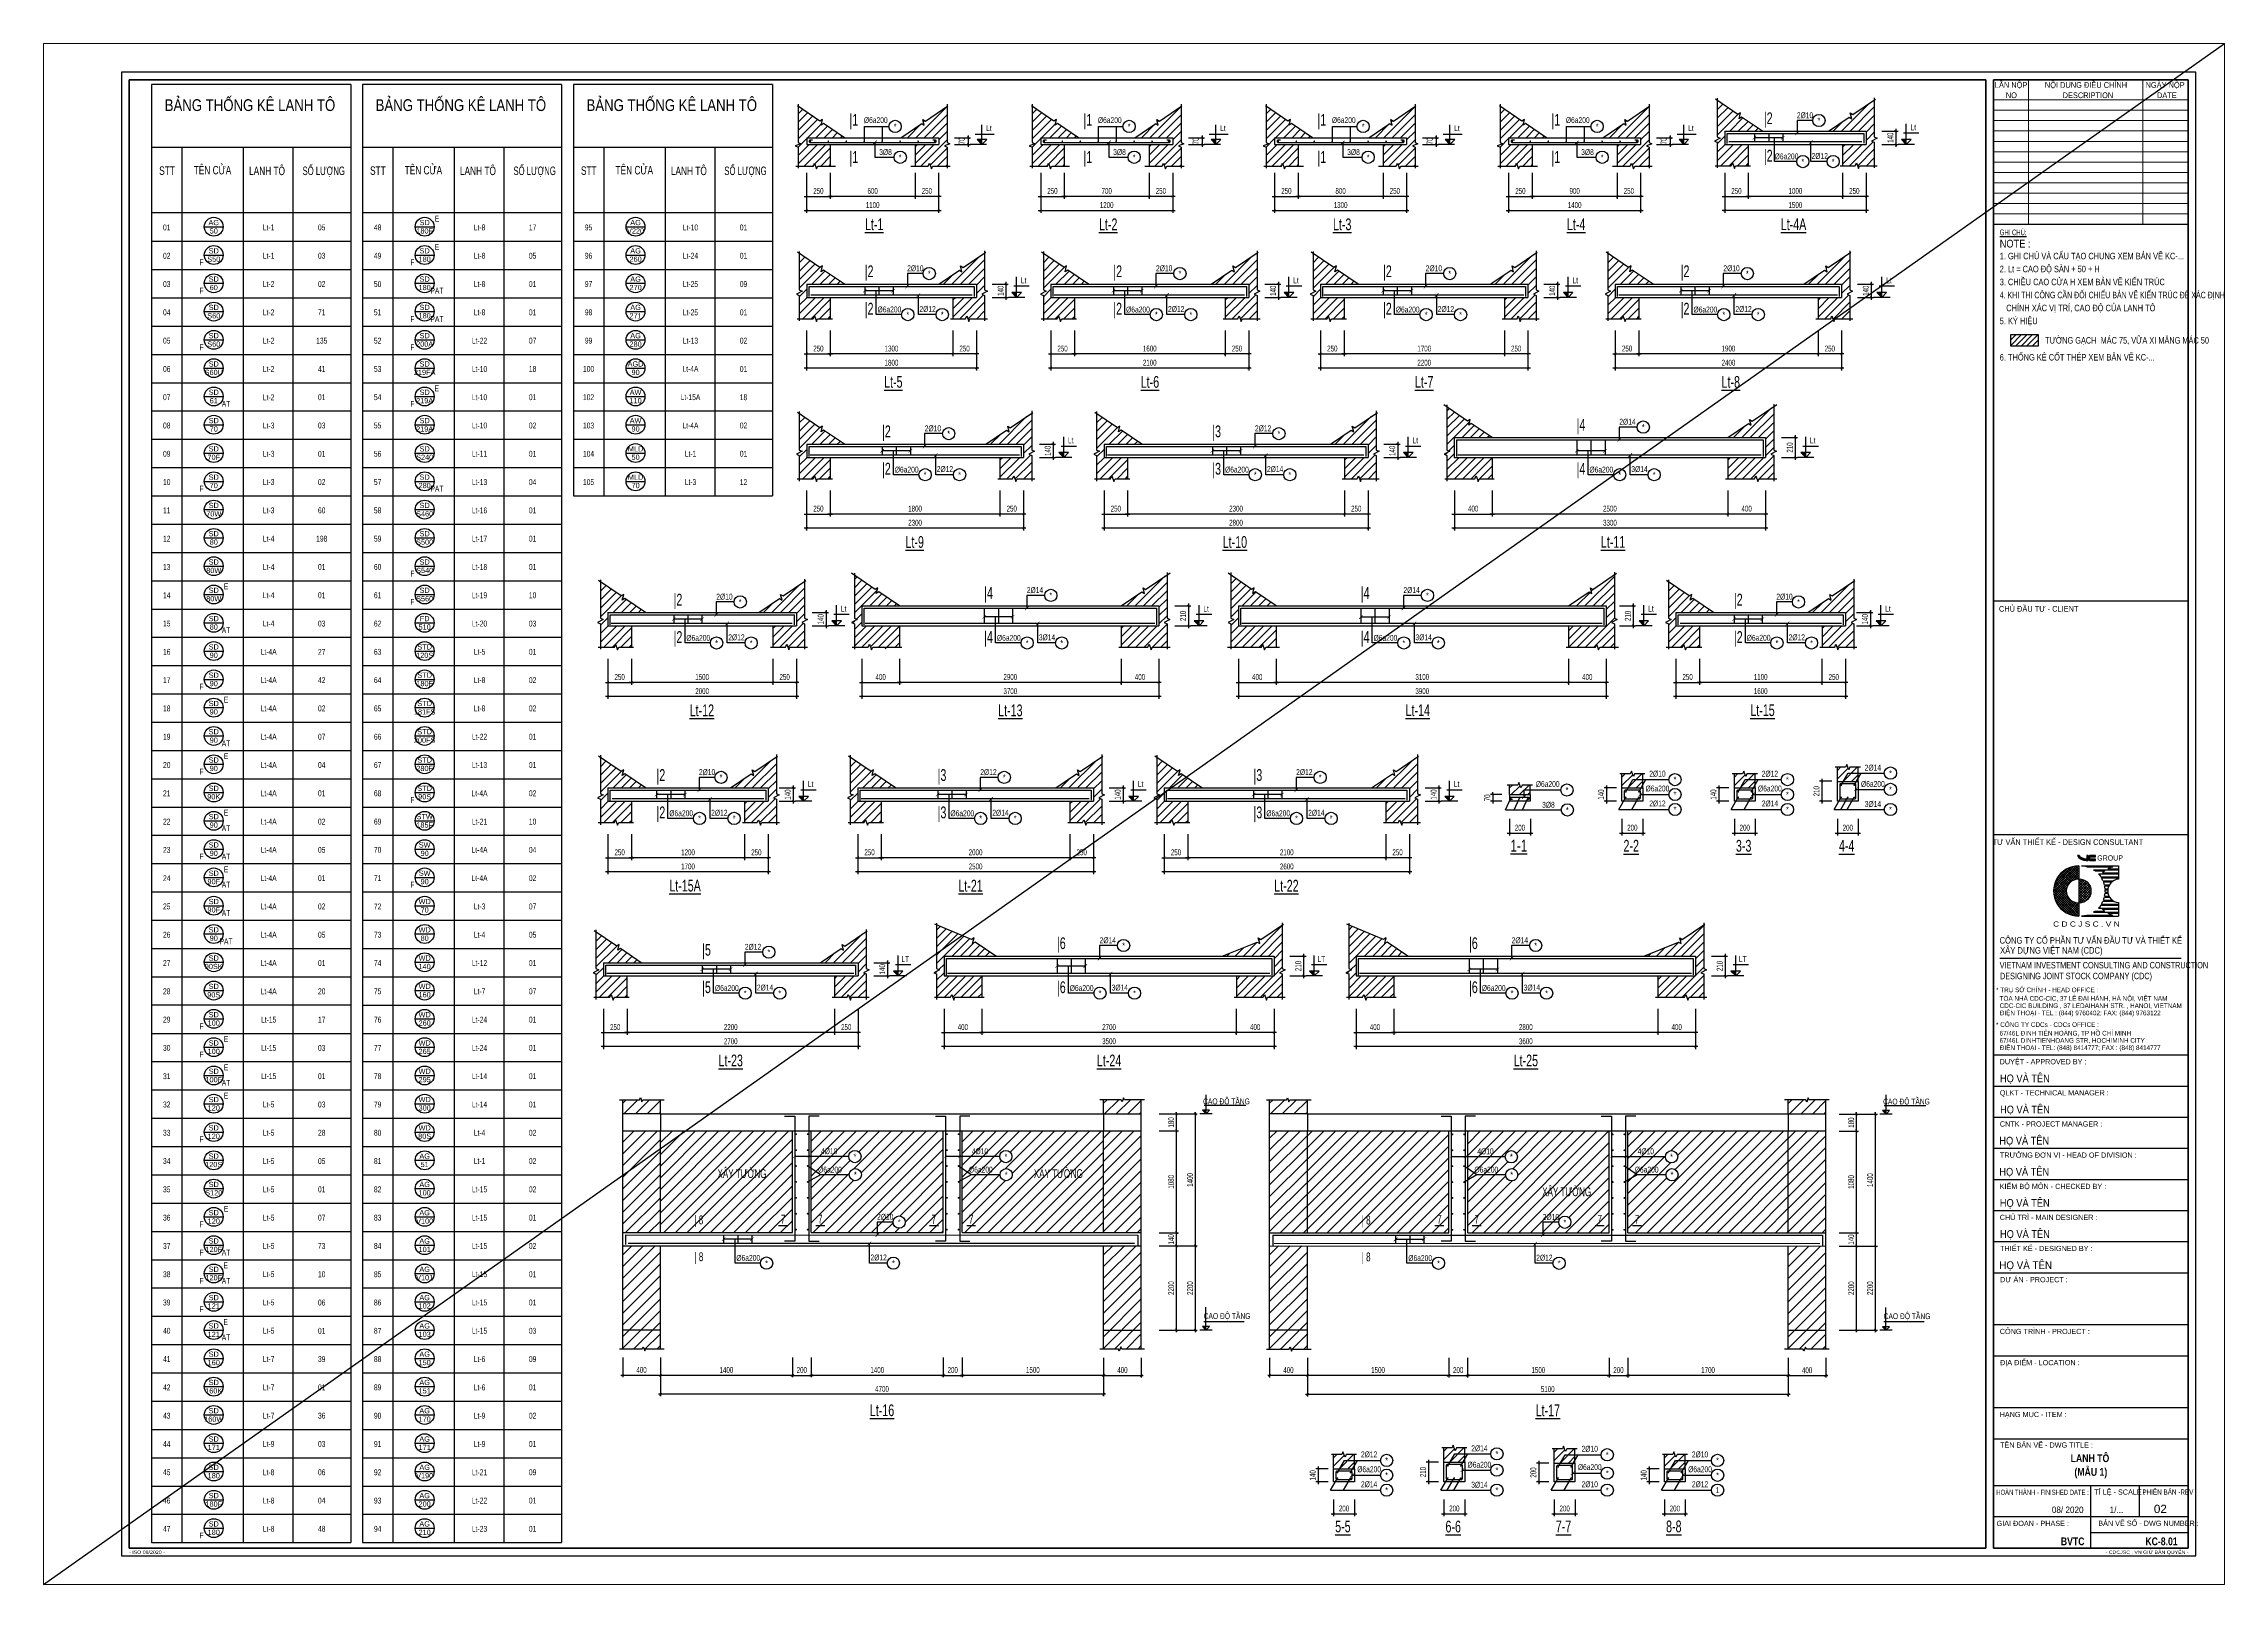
# Model space of a CAD drawing. Header units: millimetres. Extents: x 0 to 23128, y 0 to 16335.
import ezdxf
from ezdxf.enums import TextEntityAlignment as Align

# ---------------------------------------------------------------- set-up
doc = ezdxf.new("R2010")
doc.units = ezdxf.units.MM
doc.header["$LTSCALE"] = 100
doc.header["$MEASUREMENT"] = 0
doc.header["$PDMODE"] = 2
doc.layers.get('0').update_dxf_attribs({"lineweight": 20})
doc.layers.get('Defpoints').update_dxf_attribs({"color": 40, "lineweight": 20})
for name, color, linetype in [('CDC -TEXT KHUNG', 7, 'Continuous'), ('CDC-KHUNGTEN', 9, 'Continuous'), ('CDC.02.DIM', 1, 'Continuous'), ('CDC.03.BORDER', 3, 'Continuous'), ('CDC.05.STEEL', 4, 'Continuous'), ('CDC.06.TEXT', 2, 'Continuous'), ('CDC.10.HATCH', 9, 'Continuous'), ('CDC.11.NOTE', 8, 'Continuous'), ('CDC.14.STEELNUM', 9, 'Continuous'), ('KCS_CHI', 1, 'Continuous'), ('STEEL_NODE', 6, 'Continuous')]:
    doc.layers.add(name, color=color, linetype=linetype)
doc.layers.add('KCS_Plotter', color=11, linetype='Continuous', plot=False)
doc.styles.add('ARIAL', font='arial.ttf', dxfattribs={"width": 0.6})
doc.styles.add('Arial_4', font='arial.ttf', dxfattribs={"width": 0.75, "height": 3})
doc.styles.add('Arial_B_3', font='arialbd.ttf', dxfattribs={"width": 0.75, "height": 3})
doc.styles.add('JAPAN-EE', font='arial.ttf', dxfattribs={"width": 0.6})
doc.styles.add('KCS_SMTEXT', font='arial.ttf', dxfattribs={"width": 0.7})
doc.styles.add('KT CDC', font='arial.ttf', dxfattribs={"width": 0.85, "height": 200})
doc.dimstyles.new('1-25', dxfattribs={"dimtxt": 62.5, "dimasz": 30, "dimexe": 20, "dimexo": 0, "dimgap": 25, "dimtad": 1, "dimdec": 0, "dimzin": 0, "dimdsep": 46, "dimtxsty": 'ARIAL', "dimblk": 'ARCHTICK', "dimcen": 0, "dimdle": 20, "dimclrd": 1, "dimclre": 1, "dimclrt": 2, "dimadec": 0, "dimazin": 0, "dimtfac": 1, "dimtdec": 0, "dimtmove": 2, "dimatfit": 3, "dimldrblk": 'ARCHTICK', "dimfxl": 1, "dimtolj": 1, "dimtzin": 0, "dimarcsym": 1})
doc.dimstyles.new('dim25', dxfattribs={"dimscale": 25, "dimtxt": 2.5, "dimasz": 1, "dimexe": 1, "dimexo": 0, "dimgap": 1, "dimtad": 1, "dimdec": 0, "dimdsep": 46, "dimtxsty": 'ARIAL', "dimblk": 'ARCHTICK', "dimcen": 1, "dimdle": 1, "dimclrd": 1, "dimclre": 1, "dimclrt": 2, "dimadec": 0, "dimazin": 0, "dimtfac": 0.00072, "dimtdec": 0, "dimtix": 1, "dimtmove": 2, "dimatfit": 3, "dimldrblk": 'ARCHTICK', "dimfxl": 1, "dimtolj": 1, "dimarcsym": 0})
pattern_1 = [(45, (-50441.923, 9644.55), (-44.90128, 44.90128), [])]

# ---------------------------------------------------------------- blocks, each defined once
blk = doc.blocks.new('_ArchTick')
at = {"color": 0, "linetype": 'ByBlock', "const_width": 0.15}
blk.add_lwpolyline([(-0.5, -0.5), (0.5, 0.5)], dxfattribs=at)
blk = doc.blocks.new('*D5')
at = {"layer": 'CDC.02.DIM', "color": 1, "lineweight": -2, "transparency": 16777216}
for p, q in [((10681, 13295), (10681, 13020)), ((10931, 13295), (10931, 13020)), ((10656, 13045), (10956, 13045))]:
    blk.add_line(p, q, dxfattribs=at)
at = {"layer": 'Defpoints', "color": 0, "transparency": 16777216}
for p in [(10681, 13295), (10931, 13295), (10931, 13045)]:
    blk.add_point(p, dxfattribs=at)
at = {"layer": 'CDC.02.DIM', "color": 1, "lineweight": -2, "transparency": 16777216, "xscale": 25, "yscale": 25, "zscale": 25, "rotation": 180}
blk.add_blockref('_ArchTick', (10681, 13045), dxfattribs=at)
at = {"layer": 'CDC.02.DIM', "color": 1, "lineweight": -2, "transparency": 16777216, "xscale": 25, "yscale": 25, "zscale": 25}
blk.add_blockref('_ArchTick', (10931, 13045), dxfattribs=at)
at = {"layer": 'CDC.02.DIM', "color": 2, "transparency": 16777216, "insert": (10806, 13102), "char_height": 62.5, "attachment_point": 5, "style": 'ARIAL'}
blk.add_mtext('\\A1;250', dxfattribs=at)
blk = doc.blocks.new('*D6')
at = {"layer": 'CDC.02.DIM', "color": 1, "lineweight": -2, "transparency": 16777216}
for p, q in [((12531, 13295), (12531, 13020)), ((12781, 13295), (12781, 13020)), ((12806, 13045), (12506, 13045))]:
    blk.add_line(p, q, dxfattribs=at)
at = {"layer": 'Defpoints', "color": 0, "transparency": 16777216}
for p in [(12531, 13295), (12781, 13295), (12531, 13045)]:
    blk.add_point(p, dxfattribs=at)
at = {"layer": 'CDC.02.DIM', "color": 1, "lineweight": -2, "transparency": 16777216, "xscale": 25, "yscale": 25, "zscale": 25, "rotation": 180}
blk.add_blockref('_ArchTick', (12531, 13045), dxfattribs=at)
at = {"layer": 'CDC.02.DIM', "color": 1, "lineweight": -2, "transparency": 16777216, "xscale": 25, "yscale": 25, "zscale": 25}
blk.add_blockref('_ArchTick', (12781, 13045), dxfattribs=at)
at = {"layer": 'CDC.02.DIM', "color": 2, "transparency": 16777216, "insert": (12656, 13102), "char_height": 62.5, "attachment_point": 5, "style": 'ARIAL'}
blk.add_mtext('\\A1;250', dxfattribs=at)
blk = doc.blocks.new('*D7')
at = {"layer": 'CDC.02.DIM', "color": 1, "lineweight": -2, "transparency": 16777216}
for p, q in [((10931, 13295), (10931, 13020)), ((12531, 13295), (12531, 13020)), ((12556, 13045), (10906, 13045))]:
    blk.add_line(p, q, dxfattribs=at)
at = {"layer": 'Defpoints', "color": 0, "transparency": 16777216}
for p in [(10931, 13295), (12531, 13295), (10931, 13045)]:
    blk.add_point(p, dxfattribs=at)
at = {"layer": 'CDC.02.DIM', "color": 1, "lineweight": -2, "transparency": 16777216, "xscale": 25, "yscale": 25, "zscale": 25, "rotation": 180}
blk.add_blockref('_ArchTick', (10931, 13045), dxfattribs=at)
at = {"layer": 'CDC.02.DIM', "color": 1, "lineweight": -2, "transparency": 16777216, "xscale": 25, "yscale": 25, "zscale": 25}
blk.add_blockref('_ArchTick', (12531, 13045), dxfattribs=at)
at = {"layer": 'CDC.02.DIM', "color": 2, "transparency": 16777216, "insert": (11731, 13102), "char_height": 62.5, "attachment_point": 5, "style": 'ARIAL'}
blk.add_mtext('\\A1;1600', dxfattribs=at)
blk = doc.blocks.new('*D8')
at = {"layer": 'CDC.02.DIM', "color": 1, "lineweight": -2, "transparency": 16777216}
for p, q in [((10681, 13295), (10681, 12870)), ((12781, 13295), (12781, 12870)), ((12806, 12895), (10656, 12895))]:
    blk.add_line(p, q, dxfattribs=at)
at = {"layer": 'Defpoints', "color": 0, "transparency": 16777216}
for p in [(10681, 13295), (12781, 13295), (10681, 12895)]:
    blk.add_point(p, dxfattribs=at)
at = {"layer": 'CDC.02.DIM', "color": 1, "lineweight": -2, "transparency": 16777216, "xscale": 25, "yscale": 25, "zscale": 25, "rotation": 180}
blk.add_blockref('_ArchTick', (10681, 12895), dxfattribs=at)
at = {"layer": 'CDC.02.DIM', "color": 1, "lineweight": -2, "transparency": 16777216, "xscale": 25, "yscale": 25, "zscale": 25}
blk.add_blockref('_ArchTick', (12781, 12895), dxfattribs=at)
at = {"layer": 'CDC.02.DIM', "color": 2, "transparency": 16777216, "insert": (11731, 12952), "char_height": 62.5, "attachment_point": 5, "style": 'ARIAL'}
blk.add_mtext('\\A1;2100', dxfattribs=at)
blk = doc.blocks.new('*D9')
at = {"layer": 'CDC.02.DIM', "color": 1, "lineweight": -2, "transparency": 16777216}
for p, q in [((12950, 13785), (13120, 13785)), ((13095, 13810), (13095, 13620)), ((12950, 13645), (13120, 13645))]:
    blk.add_line(p, q, dxfattribs=at)
at = {"layer": 'Defpoints', "color": 0, "transparency": 16777216}
for p in [(12950, 13785), (12950, 13645), (13095, 13645)]:
    blk.add_point(p, dxfattribs=at)
at = {"layer": 'CDC.02.DIM', "color": 1, "lineweight": -2, "transparency": 16777216, "xscale": 25, "yscale": 25, "zscale": 25}
for p, rotation in [((13095, 13785), 90), ((13095, 13645), 270)]:
    blk.add_blockref('_ArchTick', p, dxfattribs=dict(at, rotation=rotation))
at = {"layer": 'CDC.02.DIM', "color": 2, "transparency": 16777216, "insert": (13038, 13715), "char_height": 62.5, "attachment_point": 5, "rotation": 90, "style": 'ARIAL'}
blk.add_mtext('\\A1;140', dxfattribs=at)
blk = doc.blocks.new('*D10')
at = {"layer": 'CDC.02.DIM', "color": 1, "lineweight": -2, "transparency": 16777216}
for p, q in [((16668, 13295), (16668, 13020)), ((16918, 13295), (16918, 13020)), ((16643, 13045), (16943, 13045))]:
    blk.add_line(p, q, dxfattribs=at)
at = {"layer": 'Defpoints', "color": 0, "transparency": 16777216}
for p in [(16668, 13295), (16918, 13295), (16918, 13045)]:
    blk.add_point(p, dxfattribs=at)
at = {"layer": 'CDC.02.DIM', "color": 1, "lineweight": -2, "transparency": 16777216, "xscale": 25, "yscale": 25, "zscale": 25, "rotation": 180}
blk.add_blockref('_ArchTick', (16668, 13045), dxfattribs=at)
at = {"layer": 'CDC.02.DIM', "color": 1, "lineweight": -2, "transparency": 16777216, "xscale": 25, "yscale": 25, "zscale": 25}
blk.add_blockref('_ArchTick', (16918, 13045), dxfattribs=at)
at = {"layer": 'CDC.02.DIM', "color": 2, "transparency": 16777216, "insert": (16793, 13102), "char_height": 62.5, "attachment_point": 5, "style": 'ARIAL'}
blk.add_mtext('\\A1;250', dxfattribs=at)
blk = doc.blocks.new('*D11')
at = {"layer": 'CDC.02.DIM', "color": 1, "lineweight": -2, "transparency": 16777216}
for p, q in [((18818, 13295), (18818, 13020)), ((19068, 13295), (19068, 13020)), ((19093, 13045), (18793, 13045))]:
    blk.add_line(p, q, dxfattribs=at)
at = {"layer": 'Defpoints', "color": 0, "transparency": 16777216}
for p in [(18818, 13295), (19068, 13295), (18818, 13045)]:
    blk.add_point(p, dxfattribs=at)
at = {"layer": 'CDC.02.DIM', "color": 1, "lineweight": -2, "transparency": 16777216, "xscale": 25, "yscale": 25, "zscale": 25, "rotation": 180}
blk.add_blockref('_ArchTick', (18818, 13045), dxfattribs=at)
at = {"layer": 'CDC.02.DIM', "color": 1, "lineweight": -2, "transparency": 16777216, "xscale": 25, "yscale": 25, "zscale": 25}
blk.add_blockref('_ArchTick', (19068, 13045), dxfattribs=at)
at = {"layer": 'CDC.02.DIM', "color": 2, "transparency": 16777216, "insert": (18943, 13102), "char_height": 62.5, "attachment_point": 5, "style": 'ARIAL'}
blk.add_mtext('\\A1;250', dxfattribs=at)
blk = doc.blocks.new('*D12')
at = {"layer": 'CDC.02.DIM', "color": 1, "lineweight": -2, "transparency": 16777216}
for p, q in [((16918, 13295), (16918, 13020)), ((18818, 13295), (18818, 13020)), ((18843, 13045), (16893, 13045))]:
    blk.add_line(p, q, dxfattribs=at)
at = {"layer": 'Defpoints', "color": 0, "transparency": 16777216}
for p in [(16918, 13295), (18818, 13295), (16918, 13045)]:
    blk.add_point(p, dxfattribs=at)
at = {"layer": 'CDC.02.DIM', "color": 1, "lineweight": -2, "transparency": 16777216, "xscale": 25, "yscale": 25, "zscale": 25, "rotation": 180}
blk.add_blockref('_ArchTick', (16918, 13045), dxfattribs=at)
at = {"layer": 'CDC.02.DIM', "color": 1, "lineweight": -2, "transparency": 16777216, "xscale": 25, "yscale": 25, "zscale": 25}
blk.add_blockref('_ArchTick', (18818, 13045), dxfattribs=at)
at = {"layer": 'CDC.02.DIM', "color": 2, "transparency": 16777216, "insert": (17868, 13102), "char_height": 62.5, "attachment_point": 5, "style": 'ARIAL'}
blk.add_mtext('\\A1;1900', dxfattribs=at)
blk = doc.blocks.new('*D13')
at = {"layer": 'CDC.02.DIM', "color": 1, "lineweight": -2, "transparency": 16777216}
for p, q in [((16668, 13295), (16668, 12870)), ((19068, 13295), (19068, 12870)), ((19093, 12895), (16643, 12895))]:
    blk.add_line(p, q, dxfattribs=at)
at = {"layer": 'Defpoints', "color": 0, "transparency": 16777216}
for p in [(16668, 13295), (19068, 13295), (16668, 12895)]:
    blk.add_point(p, dxfattribs=at)
at = {"layer": 'CDC.02.DIM', "color": 1, "lineweight": -2, "transparency": 16777216, "xscale": 25, "yscale": 25, "zscale": 25, "rotation": 180}
blk.add_blockref('_ArchTick', (16668, 12895), dxfattribs=at)
at = {"layer": 'CDC.02.DIM', "color": 1, "lineweight": -2, "transparency": 16777216, "xscale": 25, "yscale": 25, "zscale": 25}
blk.add_blockref('_ArchTick', (19068, 12895), dxfattribs=at)
at = {"layer": 'CDC.02.DIM', "color": 2, "transparency": 16777216, "insert": (17868, 12952), "char_height": 62.5, "attachment_point": 5, "style": 'ARIAL'}
blk.add_mtext('\\A1;2400', dxfattribs=at)
blk = doc.blocks.new('*D14')
at = {"layer": 'CDC.02.DIM', "color": 1, "lineweight": -2, "transparency": 16777216}
for p, q in [((19236, 13785), (19407, 13785)), ((19382, 13810), (19382, 13620)), ((19236, 13645), (19407, 13645))]:
    blk.add_line(p, q, dxfattribs=at)
at = {"layer": 'Defpoints', "color": 0, "transparency": 16777216}
for p in [(19236, 13785), (19236, 13645), (19382, 13645)]:
    blk.add_point(p, dxfattribs=at)
at = {"layer": 'CDC.02.DIM', "color": 1, "lineweight": -2, "transparency": 16777216, "xscale": 25, "yscale": 25, "zscale": 25}
for p, rotation in [((19382, 13785), 90), ((19382, 13645), 270)]:
    blk.add_blockref('_ArchTick', p, dxfattribs=dict(at, rotation=rotation))
at = {"layer": 'CDC.02.DIM', "color": 2, "transparency": 16777216, "insert": (19325, 13715), "char_height": 62.5, "attachment_point": 5, "rotation": 90, "style": 'ARIAL'}
blk.add_mtext('\\A1;140', dxfattribs=at)
blk = doc.blocks.new('*D15')
at = {"layer": 'CDC.02.DIM', "color": 1, "lineweight": -2, "transparency": 16777216}
for p, q in [((17931, 8116), (17931, 7940)), ((18151, 8116), (18151, 7940)), ((17906, 7965), (18176, 7965))]:
    blk.add_line(p, q, dxfattribs=at)
at = {"layer": 'Defpoints', "color": 0, "transparency": 16777216}
for p in [(17931, 8116), (18151, 8116), (18151, 7965)]:
    blk.add_point(p, dxfattribs=at)
at = {"layer": 'CDC.02.DIM', "color": 1, "lineweight": -2, "transparency": 16777216, "xscale": 25, "yscale": 25, "zscale": 25, "rotation": 180}
blk.add_blockref('_ArchTick', (17931, 7965), dxfattribs=at)
at = {"layer": 'CDC.02.DIM', "color": 1, "lineweight": -2, "transparency": 16777216, "xscale": 25, "yscale": 25, "zscale": 25}
blk.add_blockref('_ArchTick', (18151, 7965), dxfattribs=at)
at = {"layer": 'CDC.02.DIM', "color": 2, "transparency": 16777216, "insert": (18041, 8022), "char_height": 62.5, "attachment_point": 5, "style": 'ARIAL'}
blk.add_mtext('\\A1;200', dxfattribs=at)
blk = doc.blocks.new('*D16')
at = {"layer": 'CDC.02.DIM', "color": 1, "lineweight": -2, "transparency": 16777216}
for p, q in [((17873, 8444), (17741, 8444)), ((17766, 8469), (17766, 8279)), ((17873, 8304), (17741, 8304))]:
    blk.add_line(p, q, dxfattribs=at)
at = {"layer": 'Defpoints', "color": 0, "transparency": 16777216}
for p in [(17873, 8444), (17766, 8304), (17873, 8304)]:
    blk.add_point(p, dxfattribs=at)
at = {"layer": 'CDC.02.DIM', "color": 1, "lineweight": -2, "transparency": 16777216, "xscale": 25, "yscale": 25, "zscale": 25}
for p, rotation in [((17766, 8444), 90), ((17766, 8304), 270)]:
    blk.add_blockref('_ArchTick', p, dxfattribs=dict(at, rotation=rotation))
at = {"layer": 'CDC.02.DIM', "color": 2, "transparency": 16777216, "insert": (17709, 8374), "char_height": 62.5, "attachment_point": 5, "rotation": 90, "style": 'ARIAL'}
blk.add_mtext('\\A1;140', dxfattribs=at)
blk = doc.blocks.new('*D17')
at = {"layer": 'CDC.02.DIM', "color": 1, "lineweight": -2, "transparency": 16777216}
for p, q in [((16739, 8116), (16739, 7940)), ((16959, 8116), (16959, 7940)), ((16714, 7965), (16984, 7965))]:
    blk.add_line(p, q, dxfattribs=at)
at = {"layer": 'Defpoints', "color": 0, "transparency": 16777216}
for p in [(16739, 8116), (16959, 8116), (16959, 7965)]:
    blk.add_point(p, dxfattribs=at)
at = {"layer": 'CDC.02.DIM', "color": 1, "lineweight": -2, "transparency": 16777216, "xscale": 25, "yscale": 25, "zscale": 25, "rotation": 180}
blk.add_blockref('_ArchTick', (16739, 7965), dxfattribs=at)
at = {"layer": 'CDC.02.DIM', "color": 1, "lineweight": -2, "transparency": 16777216, "xscale": 25, "yscale": 25, "zscale": 25}
blk.add_blockref('_ArchTick', (16959, 7965), dxfattribs=at)
at = {"layer": 'CDC.02.DIM', "color": 2, "transparency": 16777216, "insert": (16849, 8022), "char_height": 62.5, "attachment_point": 5, "style": 'ARIAL'}
blk.add_mtext('\\A1;200', dxfattribs=at)
blk = doc.blocks.new('*D18')
at = {"layer": 'CDC.02.DIM', "color": 1, "lineweight": -2, "transparency": 16777216}
for p, q in [((16680, 8444), (16549, 8444)), ((16574, 8469), (16574, 8279)), ((16680, 8304), (16549, 8304))]:
    blk.add_line(p, q, dxfattribs=at)
at = {"layer": 'Defpoints', "color": 0, "transparency": 16777216}
for p in [(16680, 8444), (16574, 8304), (16680, 8304)]:
    blk.add_point(p, dxfattribs=at)
at = {"layer": 'CDC.02.DIM', "color": 1, "lineweight": -2, "transparency": 16777216, "xscale": 25, "yscale": 25, "zscale": 25}
for p, rotation in [((16574, 8444), 90), ((16574, 8304), 270)]:
    blk.add_blockref('_ArchTick', p, dxfattribs=dict(at, rotation=rotation))
at = {"layer": 'CDC.02.DIM', "color": 2, "transparency": 16777216, "insert": (16517, 8374), "char_height": 62.5, "attachment_point": 5, "rotation": 90, "style": 'ARIAL'}
blk.add_mtext('\\A1;140', dxfattribs=at)
blk = doc.blocks.new('*D19')
at = {"layer": 'CDC.02.DIM', "color": 1, "lineweight": -2, "transparency": 16777216}
for p, q in [((8092, 14966), (8092, 14691)), ((8342, 14966), (8342, 14691)), ((8067, 14716), (8367, 14716))]:
    blk.add_line(p, q, dxfattribs=at)
at = {"layer": 'Defpoints', "color": 0, "transparency": 16777216}
for p in [(8092, 14966), (8342, 14966), (8342, 14716)]:
    blk.add_point(p, dxfattribs=at)
at = {"layer": 'CDC.02.DIM', "color": 1, "lineweight": -2, "transparency": 16777216, "xscale": 25, "yscale": 25, "zscale": 25, "rotation": 180}
blk.add_blockref('_ArchTick', (8092, 14716), dxfattribs=at)
at = {"layer": 'CDC.02.DIM', "color": 1, "lineweight": -2, "transparency": 16777216, "xscale": 25, "yscale": 25, "zscale": 25}
blk.add_blockref('_ArchTick', (8342, 14716), dxfattribs=at)
at = {"layer": 'CDC.02.DIM', "color": 2, "transparency": 16777216, "insert": (8217, 14773), "char_height": 62.5, "attachment_point": 5, "style": 'ARIAL'}
blk.add_mtext('\\A1;250', dxfattribs=at)
blk = doc.blocks.new('*D20')
at = {"layer": 'CDC.02.DIM', "color": 1, "lineweight": -2, "transparency": 16777216}
for p, q in [((8342, 14966), (8342, 14691)), ((9242, 14966), (9242, 14691)), ((9267, 14716), (8317, 14716))]:
    blk.add_line(p, q, dxfattribs=at)
at = {"layer": 'Defpoints', "color": 0, "transparency": 16777216}
for p in [(8342, 14966), (9242, 14966), (8342, 14716)]:
    blk.add_point(p, dxfattribs=at)
at = {"layer": 'CDC.02.DIM', "color": 1, "lineweight": -2, "transparency": 16777216, "xscale": 25, "yscale": 25, "zscale": 25, "rotation": 180}
blk.add_blockref('_ArchTick', (8342, 14716), dxfattribs=at)
at = {"layer": 'CDC.02.DIM', "color": 1, "lineweight": -2, "transparency": 16777216, "xscale": 25, "yscale": 25, "zscale": 25}
blk.add_blockref('_ArchTick', (9242, 14716), dxfattribs=at)
at = {"layer": 'CDC.02.DIM', "color": 2, "transparency": 16777216, "insert": (8792, 14773), "char_height": 62.5, "attachment_point": 5, "style": 'ARIAL'}
blk.add_mtext('\\A1;600', dxfattribs=at)
blk = doc.blocks.new('*D21')
at = {"layer": 'CDC.02.DIM', "color": 1, "lineweight": -2, "transparency": 16777216}
for p, q in [((9242, 14966), (9242, 14691)), ((9492, 14966), (9492, 14691)), ((9517, 14716), (9217, 14716))]:
    blk.add_line(p, q, dxfattribs=at)
at = {"layer": 'Defpoints', "color": 0, "transparency": 16777216}
for p in [(9242, 14966), (9492, 14966), (9242, 14716)]:
    blk.add_point(p, dxfattribs=at)
at = {"layer": 'CDC.02.DIM', "color": 1, "lineweight": -2, "transparency": 16777216, "xscale": 25, "yscale": 25, "zscale": 25, "rotation": 180}
blk.add_blockref('_ArchTick', (9242, 14716), dxfattribs=at)
at = {"layer": 'CDC.02.DIM', "color": 1, "lineweight": -2, "transparency": 16777216, "xscale": 25, "yscale": 25, "zscale": 25}
blk.add_blockref('_ArchTick', (9492, 14716), dxfattribs=at)
at = {"layer": 'CDC.02.DIM', "color": 2, "transparency": 16777216, "insert": (9367, 14773), "char_height": 62.5, "attachment_point": 5, "style": 'ARIAL'}
blk.add_mtext('\\A1;250', dxfattribs=at)
blk = doc.blocks.new('*D22')
at = {"layer": 'CDC.02.DIM', "color": 1, "lineweight": -2, "transparency": 16777216}
for p, q in [((8092, 14966), (8092, 14541)), ((9492, 14966), (9492, 14541)), ((8067, 14566), (9517, 14566))]:
    blk.add_line(p, q, dxfattribs=at)
at = {"layer": 'Defpoints', "color": 0, "transparency": 16777216}
for p in [(8092, 14966), (9492, 14966), (9492, 14566)]:
    blk.add_point(p, dxfattribs=at)
at = {"layer": 'CDC.02.DIM', "color": 1, "lineweight": -2, "transparency": 16777216, "xscale": 25, "yscale": 25, "zscale": 25, "rotation": 180}
blk.add_blockref('_ArchTick', (8092, 14566), dxfattribs=at)
at = {"layer": 'CDC.02.DIM', "color": 1, "lineweight": -2, "transparency": 16777216, "xscale": 25, "yscale": 25, "zscale": 25}
blk.add_blockref('_ArchTick', (9492, 14566), dxfattribs=at)
at = {"layer": 'CDC.02.DIM', "color": 2, "transparency": 16777216, "insert": (8792, 14623), "char_height": 62.5, "attachment_point": 5, "style": 'ARIAL'}
blk.add_mtext('\\A1;1100', dxfattribs=at)
blk = doc.blocks.new('*D23')
at = {"layer": 'CDC.02.DIM', "color": 1, "lineweight": -2, "transparency": 16777216}
for p, q in [((9661, 15337), (9831, 15337)), ((9661, 15267), (9831, 15267)), ((9806, 15362), (9806, 15242))]:
    blk.add_line(p, q, dxfattribs=at)
at = {"layer": 'Defpoints', "color": 0, "transparency": 16777216}
for p in [(9661, 15337), (9661, 15267), (9806, 15267)]:
    blk.add_point(p, dxfattribs=at)
at = {"layer": 'CDC.02.DIM', "color": 1, "lineweight": -2, "transparency": 16777216, "xscale": 25, "yscale": 25, "zscale": 25}
for p, rotation in [((9806, 15337), 90), ((9806, 15267), 270)]:
    blk.add_blockref('_ArchTick', p, dxfattribs=dict(at, rotation=rotation))
at = {"layer": 'CDC.02.DIM', "color": 2, "transparency": 16777216, "insert": (9737, 15302), "char_height": 62.5, "attachment_point": 5, "rotation": 90, "style": 'ARIAL'}
blk.add_mtext('\\A1;70', dxfattribs=at)
blk = doc.blocks.new('*D24')
at = {"layer": 'CDC.02.DIM', "color": 1, "lineweight": -2, "transparency": 16777216}
for p, q in [((15546, 8116), (15546, 7940)), ((15767, 8116), (15767, 7940)), ((15521, 7965), (15792, 7965))]:
    blk.add_line(p, q, dxfattribs=at)
at = {"layer": 'Defpoints', "color": 0, "transparency": 16777216}
for p in [(15546, 8116), (15767, 8116), (15767, 7965)]:
    blk.add_point(p, dxfattribs=at)
at = {"layer": 'CDC.02.DIM', "color": 1, "lineweight": -2, "transparency": 16777216, "xscale": 25, "yscale": 25, "zscale": 25, "rotation": 180}
blk.add_blockref('_ArchTick', (15546, 7965), dxfattribs=at)
at = {"layer": 'CDC.02.DIM', "color": 1, "lineweight": -2, "transparency": 16777216, "xscale": 25, "yscale": 25, "zscale": 25}
blk.add_blockref('_ArchTick', (15767, 7965), dxfattribs=at)
at = {"layer": 'CDC.02.DIM', "color": 2, "transparency": 16777216, "insert": (15657, 8022), "char_height": 62.5, "attachment_point": 5, "style": 'ARIAL'}
blk.add_mtext('\\A1;200', dxfattribs=at)
blk = doc.blocks.new('*D25')
at = {"layer": 'CDC.02.DIM', "color": 1, "lineweight": -2, "transparency": 16777216}
for p, q in [((15465, 8374), (15343, 8374)), ((15368, 8374), (15368, 8399)), ((15368, 8374), (15368, 8304)), ((15465, 8304), (15343, 8304)), ((15368, 8304), (15368, 8279))]:
    blk.add_line(p, q, dxfattribs=at)
at = {"layer": 'Defpoints', "color": 0, "transparency": 16777216}
for p in [(15465, 8374), (15368, 8304), (15465, 8304)]:
    blk.add_point(p, dxfattribs=at)
at = {"layer": 'CDC.02.DIM', "color": 1, "lineweight": -2, "transparency": 16777216, "xscale": 25, "yscale": 25, "zscale": 25}
for p, rotation in [((15368, 8374), 270), ((15368, 8304), 90)]:
    blk.add_blockref('_ArchTick', p, dxfattribs=dict(at, rotation=rotation))
at = {"layer": 'CDC.02.DIM', "color": 2, "transparency": 16777216, "insert": (15311, 8339), "char_height": 62.5, "attachment_point": 5, "rotation": 90, "style": 'ARIAL'}
blk.add_mtext('\\A1;70', dxfattribs=at)
blk = doc.blocks.new('*D26')
at = {"layer": 'CDC.02.DIM', "color": 1, "lineweight": -2, "transparency": 16777216}
for p, q in [((10574, 14966), (10574, 14691)), ((10824, 14966), (10824, 14691)), ((10549, 14716), (10849, 14716))]:
    blk.add_line(p, q, dxfattribs=at)
at = {"layer": 'Defpoints', "color": 0, "transparency": 16777216}
for p in [(10574, 14966), (10824, 14966), (10824, 14716)]:
    blk.add_point(p, dxfattribs=at)
at = {"layer": 'CDC.02.DIM', "color": 1, "lineweight": -2, "transparency": 16777216, "xscale": 25, "yscale": 25, "zscale": 25, "rotation": 180}
blk.add_blockref('_ArchTick', (10574, 14716), dxfattribs=at)
at = {"layer": 'CDC.02.DIM', "color": 1, "lineweight": -2, "transparency": 16777216, "xscale": 25, "yscale": 25, "zscale": 25}
blk.add_blockref('_ArchTick', (10824, 14716), dxfattribs=at)
at = {"layer": 'CDC.02.DIM', "color": 2, "transparency": 16777216, "insert": (10699, 14773), "char_height": 62.5, "attachment_point": 5, "style": 'ARIAL'}
blk.add_mtext('\\A1;250', dxfattribs=at)
blk = doc.blocks.new('*D27')
at = {"layer": 'CDC.02.DIM', "color": 1, "lineweight": -2, "transparency": 16777216}
for p, q in [((10824, 14966), (10824, 14691)), ((11724, 14966), (11724, 14691)), ((11749, 14716), (10799, 14716))]:
    blk.add_line(p, q, dxfattribs=at)
at = {"layer": 'Defpoints', "color": 0, "transparency": 16777216}
for p in [(10824, 14966), (11724, 14966), (10824, 14716)]:
    blk.add_point(p, dxfattribs=at)
at = {"layer": 'CDC.02.DIM', "color": 1, "lineweight": -2, "transparency": 16777216, "xscale": 25, "yscale": 25, "zscale": 25, "rotation": 180}
blk.add_blockref('_ArchTick', (10824, 14716), dxfattribs=at)
at = {"layer": 'CDC.02.DIM', "color": 1, "lineweight": -2, "transparency": 16777216, "xscale": 25, "yscale": 25, "zscale": 25}
blk.add_blockref('_ArchTick', (11724, 14716), dxfattribs=at)
at = {"layer": 'CDC.02.DIM', "color": 2, "transparency": 16777216, "insert": (11274, 14773), "char_height": 62.5, "attachment_point": 5, "style": 'ARIAL'}
blk.add_mtext('\\A1;700', dxfattribs=at)
blk = doc.blocks.new('*D28')
at = {"layer": 'CDC.02.DIM', "color": 1, "lineweight": -2, "transparency": 16777216}
for p, q in [((11724, 14966), (11724, 14691)), ((11974, 14966), (11974, 14691)), ((11999, 14716), (11699, 14716))]:
    blk.add_line(p, q, dxfattribs=at)
at = {"layer": 'Defpoints', "color": 0, "transparency": 16777216}
for p in [(11724, 14966), (11974, 14966), (11724, 14716)]:
    blk.add_point(p, dxfattribs=at)
at = {"layer": 'CDC.02.DIM', "color": 1, "lineweight": -2, "transparency": 16777216, "xscale": 25, "yscale": 25, "zscale": 25, "rotation": 180}
blk.add_blockref('_ArchTick', (11724, 14716), dxfattribs=at)
at = {"layer": 'CDC.02.DIM', "color": 1, "lineweight": -2, "transparency": 16777216, "xscale": 25, "yscale": 25, "zscale": 25}
blk.add_blockref('_ArchTick', (11974, 14716), dxfattribs=at)
at = {"layer": 'CDC.02.DIM', "color": 2, "transparency": 16777216, "insert": (11849, 14773), "char_height": 62.5, "attachment_point": 5, "style": 'ARIAL'}
blk.add_mtext('\\A1;250', dxfattribs=at)
blk = doc.blocks.new('*D29')
at = {"layer": 'CDC.02.DIM', "color": 1, "lineweight": -2, "transparency": 16777216}
for p, q in [((10574, 14966), (10574, 14541)), ((11974, 14966), (11974, 14541)), ((10549, 14566), (11999, 14566))]:
    blk.add_line(p, q, dxfattribs=at)
at = {"layer": 'Defpoints', "color": 0, "transparency": 16777216}
for p in [(10574, 14966), (11974, 14966), (11974, 14566)]:
    blk.add_point(p, dxfattribs=at)
at = {"layer": 'CDC.02.DIM', "color": 1, "lineweight": -2, "transparency": 16777216, "xscale": 25, "yscale": 25, "zscale": 25, "rotation": 180}
blk.add_blockref('_ArchTick', (10574, 14566), dxfattribs=at)
at = {"layer": 'CDC.02.DIM', "color": 1, "lineweight": -2, "transparency": 16777216, "xscale": 25, "yscale": 25, "zscale": 25}
blk.add_blockref('_ArchTick', (11974, 14566), dxfattribs=at)
at = {"layer": 'CDC.02.DIM', "color": 2, "transparency": 16777216, "insert": (11274, 14623), "char_height": 62.5, "attachment_point": 5, "style": 'ARIAL'}
blk.add_mtext('\\A1;1200', dxfattribs=at)
blk = doc.blocks.new('*D30')
at = {"layer": 'CDC.02.DIM', "color": 1, "lineweight": -2, "transparency": 16777216}
for p, q in [((12142, 15337), (12313, 15337)), ((12142, 15267), (12313, 15267)), ((12288, 15362), (12288, 15242))]:
    blk.add_line(p, q, dxfattribs=at)
at = {"layer": 'Defpoints', "color": 0, "transparency": 16777216}
for p in [(12142, 15337), (12142, 15267), (12288, 15267)]:
    blk.add_point(p, dxfattribs=at)
at = {"layer": 'CDC.02.DIM', "color": 1, "lineweight": -2, "transparency": 16777216, "xscale": 25, "yscale": 25, "zscale": 25}
for p, rotation in [((12288, 15337), 90), ((12288, 15267), 270)]:
    blk.add_blockref('_ArchTick', p, dxfattribs=dict(at, rotation=rotation))
at = {"layer": 'CDC.02.DIM', "color": 2, "transparency": 16777216, "insert": (12218, 15302), "char_height": 62.5, "attachment_point": 5, "rotation": 90, "style": 'ARIAL'}
blk.add_mtext('\\A1;70', dxfattribs=at)
blk = doc.blocks.new('*D31')
at = {"layer": 'CDC.02.DIM', "color": 1, "lineweight": -2, "transparency": 16777216}
for p, q in [((13055, 14966), (13055, 14691)), ((13305, 14966), (13305, 14691)), ((13030, 14716), (13330, 14716))]:
    blk.add_line(p, q, dxfattribs=at)
at = {"layer": 'Defpoints', "color": 0, "transparency": 16777216}
for p in [(13055, 14966), (13305, 14966), (13305, 14716)]:
    blk.add_point(p, dxfattribs=at)
at = {"layer": 'CDC.02.DIM', "color": 1, "lineweight": -2, "transparency": 16777216, "xscale": 25, "yscale": 25, "zscale": 25, "rotation": 180}
blk.add_blockref('_ArchTick', (13055, 14716), dxfattribs=at)
at = {"layer": 'CDC.02.DIM', "color": 1, "lineweight": -2, "transparency": 16777216, "xscale": 25, "yscale": 25, "zscale": 25}
blk.add_blockref('_ArchTick', (13305, 14716), dxfattribs=at)
at = {"layer": 'CDC.02.DIM', "color": 2, "transparency": 16777216, "insert": (13180, 14773), "char_height": 62.5, "attachment_point": 5, "style": 'ARIAL'}
blk.add_mtext('\\A1;250', dxfattribs=at)
blk = doc.blocks.new('*D32')
at = {"layer": 'CDC.02.DIM', "color": 1, "lineweight": -2, "transparency": 16777216}
for p, q in [((13305, 14966), (13305, 14691)), ((14205, 14966), (14205, 14691)), ((14230, 14716), (13280, 14716))]:
    blk.add_line(p, q, dxfattribs=at)
at = {"layer": 'Defpoints', "color": 0, "transparency": 16777216}
for p in [(13305, 14966), (14205, 14966), (13305, 14716)]:
    blk.add_point(p, dxfattribs=at)
at = {"layer": 'CDC.02.DIM', "color": 1, "lineweight": -2, "transparency": 16777216, "xscale": 25, "yscale": 25, "zscale": 25, "rotation": 180}
blk.add_blockref('_ArchTick', (13305, 14716), dxfattribs=at)
at = {"layer": 'CDC.02.DIM', "color": 1, "lineweight": -2, "transparency": 16777216, "xscale": 25, "yscale": 25, "zscale": 25}
blk.add_blockref('_ArchTick', (14205, 14716), dxfattribs=at)
at = {"layer": 'CDC.02.DIM', "color": 2, "transparency": 16777216, "insert": (13755, 14773), "char_height": 62.5, "attachment_point": 5, "style": 'ARIAL'}
blk.add_mtext('\\A1;800', dxfattribs=at)
blk = doc.blocks.new('*D33')
at = {"layer": 'CDC.02.DIM', "color": 1, "lineweight": -2, "transparency": 16777216}
for p, q in [((14205, 14966), (14205, 14691)), ((14455, 14966), (14455, 14691)), ((14480, 14716), (14180, 14716))]:
    blk.add_line(p, q, dxfattribs=at)
at = {"layer": 'Defpoints', "color": 0, "transparency": 16777216}
for p in [(14205, 14966), (14455, 14966), (14205, 14716)]:
    blk.add_point(p, dxfattribs=at)
at = {"layer": 'CDC.02.DIM', "color": 1, "lineweight": -2, "transparency": 16777216, "xscale": 25, "yscale": 25, "zscale": 25, "rotation": 180}
blk.add_blockref('_ArchTick', (14205, 14716), dxfattribs=at)
at = {"layer": 'CDC.02.DIM', "color": 1, "lineweight": -2, "transparency": 16777216, "xscale": 25, "yscale": 25, "zscale": 25}
blk.add_blockref('_ArchTick', (14455, 14716), dxfattribs=at)
at = {"layer": 'CDC.02.DIM', "color": 2, "transparency": 16777216, "insert": (14330, 14773), "char_height": 62.5, "attachment_point": 5, "style": 'ARIAL'}
blk.add_mtext('\\A1;250', dxfattribs=at)
blk = doc.blocks.new('*D34')
at = {"layer": 'CDC.02.DIM', "color": 1, "lineweight": -2, "transparency": 16777216}
for p, q in [((13055, 14966), (13055, 14541)), ((14455, 14966), (14455, 14541)), ((13030, 14566), (14480, 14566))]:
    blk.add_line(p, q, dxfattribs=at)
at = {"layer": 'Defpoints', "color": 0, "transparency": 16777216}
for p in [(13055, 14966), (14455, 14966), (14455, 14566)]:
    blk.add_point(p, dxfattribs=at)
at = {"layer": 'CDC.02.DIM', "color": 1, "lineweight": -2, "transparency": 16777216, "xscale": 25, "yscale": 25, "zscale": 25, "rotation": 180}
blk.add_blockref('_ArchTick', (13055, 14566), dxfattribs=at)
at = {"layer": 'CDC.02.DIM', "color": 1, "lineweight": -2, "transparency": 16777216, "xscale": 25, "yscale": 25, "zscale": 25}
blk.add_blockref('_ArchTick', (14455, 14566), dxfattribs=at)
at = {"layer": 'CDC.02.DIM', "color": 2, "transparency": 16777216, "insert": (13755, 14623), "char_height": 62.5, "attachment_point": 5, "style": 'ARIAL'}
blk.add_mtext('\\A1;1300', dxfattribs=at)
blk = doc.blocks.new('*D35')
at = {"layer": 'CDC.02.DIM', "color": 1, "lineweight": -2, "transparency": 16777216}
for p, q in [((14624, 15337), (14794, 15337)), ((14624, 15267), (14794, 15267)), ((14769, 15362), (14769, 15242))]:
    blk.add_line(p, q, dxfattribs=at)
at = {"layer": 'Defpoints', "color": 0, "transparency": 16777216}
for p in [(14624, 15337), (14624, 15267), (14769, 15267)]:
    blk.add_point(p, dxfattribs=at)
at = {"layer": 'CDC.02.DIM', "color": 1, "lineweight": -2, "transparency": 16777216, "xscale": 25, "yscale": 25, "zscale": 25}
for p, rotation in [((14769, 15337), 90), ((14769, 15267), 270)]:
    blk.add_blockref('_ArchTick', p, dxfattribs=dict(at, rotation=rotation))
at = {"layer": 'CDC.02.DIM', "color": 2, "transparency": 16777216, "insert": (14700, 15302), "char_height": 62.5, "attachment_point": 5, "rotation": 90, "style": 'ARIAL'}
blk.add_mtext('\\A1;70', dxfattribs=at)
blk = doc.blocks.new('*D36')
at = {"layer": 'CDC.02.DIM', "color": 1, "lineweight": -2, "transparency": 16777216}
for p, q in [((15537, 14966), (15537, 14691)), ((15787, 14966), (15787, 14691)), ((15512, 14716), (15812, 14716))]:
    blk.add_line(p, q, dxfattribs=at)
at = {"layer": 'Defpoints', "color": 0, "transparency": 16777216}
for p in [(15537, 14966), (15787, 14966), (15787, 14716)]:
    blk.add_point(p, dxfattribs=at)
at = {"layer": 'CDC.02.DIM', "color": 1, "lineweight": -2, "transparency": 16777216, "xscale": 25, "yscale": 25, "zscale": 25, "rotation": 180}
blk.add_blockref('_ArchTick', (15537, 14716), dxfattribs=at)
at = {"layer": 'CDC.02.DIM', "color": 1, "lineweight": -2, "transparency": 16777216, "xscale": 25, "yscale": 25, "zscale": 25}
blk.add_blockref('_ArchTick', (15787, 14716), dxfattribs=at)
at = {"layer": 'CDC.02.DIM', "color": 2, "transparency": 16777216, "insert": (15662, 14773), "char_height": 62.5, "attachment_point": 5, "style": 'ARIAL'}
blk.add_mtext('\\A1;250', dxfattribs=at)
blk = doc.blocks.new('*D37')
at = {"layer": 'CDC.02.DIM', "color": 1, "lineweight": -2, "transparency": 16777216}
for p, q in [((15787, 14966), (15787, 14691)), ((16687, 14966), (16687, 14691)), ((16712, 14716), (15762, 14716))]:
    blk.add_line(p, q, dxfattribs=at)
at = {"layer": 'Defpoints', "color": 0, "transparency": 16777216}
for p in [(15787, 14966), (16687, 14966), (15787, 14716)]:
    blk.add_point(p, dxfattribs=at)
at = {"layer": 'CDC.02.DIM', "color": 1, "lineweight": -2, "transparency": 16777216, "xscale": 25, "yscale": 25, "zscale": 25, "rotation": 180}
blk.add_blockref('_ArchTick', (15787, 14716), dxfattribs=at)
at = {"layer": 'CDC.02.DIM', "color": 1, "lineweight": -2, "transparency": 16777216, "xscale": 25, "yscale": 25, "zscale": 25}
blk.add_blockref('_ArchTick', (16687, 14716), dxfattribs=at)
at = {"layer": 'CDC.02.DIM', "color": 2, "transparency": 16777216, "insert": (16237, 14773), "char_height": 62.5, "attachment_point": 5, "style": 'ARIAL'}
blk.add_mtext('\\A1;900', dxfattribs=at)
blk = doc.blocks.new('*D38')
at = {"layer": 'CDC.02.DIM', "color": 1, "lineweight": -2, "transparency": 16777216}
for p, q in [((16687, 14966), (16687, 14691)), ((16937, 14966), (16937, 14691)), ((16962, 14716), (16662, 14716))]:
    blk.add_line(p, q, dxfattribs=at)
at = {"layer": 'Defpoints', "color": 0, "transparency": 16777216}
for p in [(16687, 14966), (16937, 14966), (16687, 14716)]:
    blk.add_point(p, dxfattribs=at)
at = {"layer": 'CDC.02.DIM', "color": 1, "lineweight": -2, "transparency": 16777216, "xscale": 25, "yscale": 25, "zscale": 25, "rotation": 180}
blk.add_blockref('_ArchTick', (16687, 14716), dxfattribs=at)
at = {"layer": 'CDC.02.DIM', "color": 1, "lineweight": -2, "transparency": 16777216, "xscale": 25, "yscale": 25, "zscale": 25}
blk.add_blockref('_ArchTick', (16937, 14716), dxfattribs=at)
at = {"layer": 'CDC.02.DIM', "color": 2, "transparency": 16777216, "insert": (16812, 14773), "char_height": 62.5, "attachment_point": 5, "style": 'ARIAL'}
blk.add_mtext('\\A1;250', dxfattribs=at)
blk = doc.blocks.new('*D39')
at = {"layer": 'CDC.02.DIM', "color": 1, "lineweight": -2, "transparency": 16777216}
for p, q in [((15537, 14966), (15537, 14541)), ((16937, 14966), (16937, 14541)), ((15512, 14566), (16962, 14566))]:
    blk.add_line(p, q, dxfattribs=at)
at = {"layer": 'Defpoints', "color": 0, "transparency": 16777216}
for p in [(15537, 14966), (16937, 14966), (16937, 14566)]:
    blk.add_point(p, dxfattribs=at)
at = {"layer": 'CDC.02.DIM', "color": 1, "lineweight": -2, "transparency": 16777216, "xscale": 25, "yscale": 25, "zscale": 25, "rotation": 180}
blk.add_blockref('_ArchTick', (15537, 14566), dxfattribs=at)
at = {"layer": 'CDC.02.DIM', "color": 1, "lineweight": -2, "transparency": 16777216, "xscale": 25, "yscale": 25, "zscale": 25}
blk.add_blockref('_ArchTick', (16937, 14566), dxfattribs=at)
at = {"layer": 'CDC.02.DIM', "color": 2, "transparency": 16777216, "insert": (16237, 14623), "char_height": 62.5, "attachment_point": 5, "style": 'ARIAL'}
blk.add_mtext('\\A1;1400', dxfattribs=at)
blk = doc.blocks.new('*D40')
at = {"layer": 'CDC.02.DIM', "color": 1, "lineweight": -2, "transparency": 16777216}
for p, q in [((17105, 15337), (17276, 15337)), ((17105, 15267), (17276, 15267)), ((17251, 15362), (17251, 15242))]:
    blk.add_line(p, q, dxfattribs=at)
at = {"layer": 'Defpoints', "color": 0, "transparency": 16777216}
for p in [(17105, 15337), (17105, 15267), (17251, 15267)]:
    blk.add_point(p, dxfattribs=at)
at = {"layer": 'CDC.02.DIM', "color": 1, "lineweight": -2, "transparency": 16777216, "xscale": 25, "yscale": 25, "zscale": 25}
for p, rotation in [((17251, 15337), 90), ((17251, 15267), 270)]:
    blk.add_blockref('_ArchTick', p, dxfattribs=dict(at, rotation=rotation))
at = {"layer": 'CDC.02.DIM', "color": 2, "transparency": 16777216, "insert": (17181, 15302), "char_height": 62.5, "attachment_point": 5, "rotation": 90, "style": 'ARIAL'}
blk.add_mtext('\\A1;70', dxfattribs=at)
blk = doc.blocks.new('*D41')
at = {"layer": 'CDC.02.DIM', "color": 1, "lineweight": -2, "transparency": 16777216}
for p, q in [((8092, 13295), (8092, 13020)), ((8342, 13295), (8342, 13020)), ((8067, 13045), (8367, 13045))]:
    blk.add_line(p, q, dxfattribs=at)
at = {"layer": 'Defpoints', "color": 0, "transparency": 16777216}
for p in [(8092, 13295), (8342, 13295), (8342, 13045)]:
    blk.add_point(p, dxfattribs=at)
at = {"layer": 'CDC.02.DIM', "color": 1, "lineweight": -2, "transparency": 16777216, "xscale": 25, "yscale": 25, "zscale": 25, "rotation": 180}
blk.add_blockref('_ArchTick', (8092, 13045), dxfattribs=at)
at = {"layer": 'CDC.02.DIM', "color": 1, "lineweight": -2, "transparency": 16777216, "xscale": 25, "yscale": 25, "zscale": 25}
blk.add_blockref('_ArchTick', (8342, 13045), dxfattribs=at)
at = {"layer": 'CDC.02.DIM', "color": 2, "transparency": 16777216, "insert": (8217, 13102), "char_height": 62.5, "attachment_point": 5, "style": 'ARIAL'}
blk.add_mtext('\\A1;250', dxfattribs=at)
blk = doc.blocks.new('*D42')
at = {"layer": 'CDC.02.DIM', "color": 1, "lineweight": -2, "transparency": 16777216}
for p, q in [((9642, 13295), (9642, 13020)), ((9892, 13295), (9892, 13020)), ((9917, 13045), (9617, 13045))]:
    blk.add_line(p, q, dxfattribs=at)
at = {"layer": 'Defpoints', "color": 0, "transparency": 16777216}
for p in [(9642, 13295), (9892, 13295), (9642, 13045)]:
    blk.add_point(p, dxfattribs=at)
at = {"layer": 'CDC.02.DIM', "color": 1, "lineweight": -2, "transparency": 16777216, "xscale": 25, "yscale": 25, "zscale": 25, "rotation": 180}
blk.add_blockref('_ArchTick', (9642, 13045), dxfattribs=at)
at = {"layer": 'CDC.02.DIM', "color": 1, "lineweight": -2, "transparency": 16777216, "xscale": 25, "yscale": 25, "zscale": 25}
blk.add_blockref('_ArchTick', (9892, 13045), dxfattribs=at)
at = {"layer": 'CDC.02.DIM', "color": 2, "transparency": 16777216, "insert": (9767, 13102), "char_height": 62.5, "attachment_point": 5, "style": 'ARIAL'}
blk.add_mtext('\\A1;250', dxfattribs=at)
blk = doc.blocks.new('*D43')
at = {"layer": 'CDC.02.DIM', "color": 1, "lineweight": -2, "transparency": 16777216}
for p, q in [((8342, 13295), (8342, 13020)), ((9642, 13295), (9642, 13020)), ((9667, 13045), (8317, 13045))]:
    blk.add_line(p, q, dxfattribs=at)
at = {"layer": 'Defpoints', "color": 0, "transparency": 16777216}
for p in [(8342, 13295), (9642, 13295), (8342, 13045)]:
    blk.add_point(p, dxfattribs=at)
at = {"layer": 'CDC.02.DIM', "color": 1, "lineweight": -2, "transparency": 16777216, "xscale": 25, "yscale": 25, "zscale": 25, "rotation": 180}
blk.add_blockref('_ArchTick', (8342, 13045), dxfattribs=at)
at = {"layer": 'CDC.02.DIM', "color": 1, "lineweight": -2, "transparency": 16777216, "xscale": 25, "yscale": 25, "zscale": 25}
blk.add_blockref('_ArchTick', (9642, 13045), dxfattribs=at)
at = {"layer": 'CDC.02.DIM', "color": 2, "transparency": 16777216, "insert": (8992, 13102), "char_height": 62.5, "attachment_point": 5, "style": 'ARIAL'}
blk.add_mtext('\\A1;1300', dxfattribs=at)
blk = doc.blocks.new('*D44')
at = {"layer": 'CDC.02.DIM', "color": 1, "lineweight": -2, "transparency": 16777216}
for p, q in [((8092, 13295), (8092, 12870)), ((9892, 13295), (9892, 12870)), ((9917, 12895), (8067, 12895))]:
    blk.add_line(p, q, dxfattribs=at)
at = {"layer": 'Defpoints', "color": 0, "transparency": 16777216}
for p in [(8092, 13295), (9892, 13295), (8092, 12895)]:
    blk.add_point(p, dxfattribs=at)
at = {"layer": 'CDC.02.DIM', "color": 1, "lineweight": -2, "transparency": 16777216, "xscale": 25, "yscale": 25, "zscale": 25, "rotation": 180}
blk.add_blockref('_ArchTick', (8092, 12895), dxfattribs=at)
at = {"layer": 'CDC.02.DIM', "color": 1, "lineweight": -2, "transparency": 16777216, "xscale": 25, "yscale": 25, "zscale": 25}
blk.add_blockref('_ArchTick', (9892, 12895), dxfattribs=at)
at = {"layer": 'CDC.02.DIM', "color": 2, "transparency": 16777216, "insert": (8992, 12952), "char_height": 62.5, "attachment_point": 5, "style": 'ARIAL'}
blk.add_mtext('\\A1;1800', dxfattribs=at)
blk = doc.blocks.new('*D45')
at = {"layer": 'CDC.02.DIM', "color": 1, "lineweight": -2, "transparency": 16777216}
for p, q in [((10061, 13785), (10231, 13785)), ((10206, 13810), (10206, 13620)), ((10061, 13645), (10231, 13645))]:
    blk.add_line(p, q, dxfattribs=at)
at = {"layer": 'Defpoints', "color": 0, "transparency": 16777216}
for p in [(10061, 13785), (10061, 13645), (10206, 13645)]:
    blk.add_point(p, dxfattribs=at)
at = {"layer": 'CDC.02.DIM', "color": 1, "lineweight": -2, "transparency": 16777216, "xscale": 25, "yscale": 25, "zscale": 25}
for p, rotation in [((10206, 13785), 90), ((10206, 13645), 270)]:
    blk.add_blockref('_ArchTick', p, dxfattribs=dict(at, rotation=rotation))
at = {"layer": 'CDC.02.DIM', "color": 2, "transparency": 16777216, "insert": (10149, 13715), "char_height": 62.5, "attachment_point": 5, "rotation": 90, "style": 'ARIAL'}
blk.add_mtext('\\A1;140', dxfattribs=at)
blk = doc.blocks.new('*D46')
at = {"layer": 'CDC.02.DIM', "color": 1, "lineweight": -2, "transparency": 16777216}
for p, q in [((13542, 13295), (13542, 13020)), ((13792, 13295), (13792, 13020)), ((13517, 13045), (13817, 13045))]:
    blk.add_line(p, q, dxfattribs=at)
at = {"layer": 'Defpoints', "color": 0, "transparency": 16777216}
for p in [(13542, 13295), (13792, 13295), (13792, 13045)]:
    blk.add_point(p, dxfattribs=at)
at = {"layer": 'CDC.02.DIM', "color": 1, "lineweight": -2, "transparency": 16777216, "xscale": 25, "yscale": 25, "zscale": 25, "rotation": 180}
blk.add_blockref('_ArchTick', (13542, 13045), dxfattribs=at)
at = {"layer": 'CDC.02.DIM', "color": 1, "lineweight": -2, "transparency": 16777216, "xscale": 25, "yscale": 25, "zscale": 25}
blk.add_blockref('_ArchTick', (13792, 13045), dxfattribs=at)
at = {"layer": 'CDC.02.DIM', "color": 2, "transparency": 16777216, "insert": (13667, 13102), "char_height": 62.5, "attachment_point": 5, "style": 'ARIAL'}
blk.add_mtext('\\A1;250', dxfattribs=at)
blk = doc.blocks.new('*D47')
at = {"layer": 'CDC.02.DIM', "color": 1, "lineweight": -2, "transparency": 16777216}
for p, q in [((15492, 13295), (15492, 13020)), ((15742, 13295), (15742, 13020)), ((15767, 13045), (15467, 13045))]:
    blk.add_line(p, q, dxfattribs=at)
at = {"layer": 'Defpoints', "color": 0, "transparency": 16777216}
for p in [(15492, 13295), (15742, 13295), (15492, 13045)]:
    blk.add_point(p, dxfattribs=at)
at = {"layer": 'CDC.02.DIM', "color": 1, "lineweight": -2, "transparency": 16777216, "xscale": 25, "yscale": 25, "zscale": 25, "rotation": 180}
blk.add_blockref('_ArchTick', (15492, 13045), dxfattribs=at)
at = {"layer": 'CDC.02.DIM', "color": 1, "lineweight": -2, "transparency": 16777216, "xscale": 25, "yscale": 25, "zscale": 25}
blk.add_blockref('_ArchTick', (15742, 13045), dxfattribs=at)
at = {"layer": 'CDC.02.DIM', "color": 2, "transparency": 16777216, "insert": (15617, 13102), "char_height": 62.5, "attachment_point": 5, "style": 'ARIAL'}
blk.add_mtext('\\A1;250', dxfattribs=at)
blk = doc.blocks.new('*D48')
at = {"layer": 'CDC.02.DIM', "color": 1, "lineweight": -2, "transparency": 16777216}
for p, q in [((13792, 13295), (13792, 13020)), ((15492, 13295), (15492, 13020)), ((15517, 13045), (13767, 13045))]:
    blk.add_line(p, q, dxfattribs=at)
at = {"layer": 'Defpoints', "color": 0, "transparency": 16777216}
for p in [(13792, 13295), (15492, 13295), (13792, 13045)]:
    blk.add_point(p, dxfattribs=at)
at = {"layer": 'CDC.02.DIM', "color": 1, "lineweight": -2, "transparency": 16777216, "xscale": 25, "yscale": 25, "zscale": 25, "rotation": 180}
blk.add_blockref('_ArchTick', (13792, 13045), dxfattribs=at)
at = {"layer": 'CDC.02.DIM', "color": 1, "lineweight": -2, "transparency": 16777216, "xscale": 25, "yscale": 25, "zscale": 25}
blk.add_blockref('_ArchTick', (15492, 13045), dxfattribs=at)
at = {"layer": 'CDC.02.DIM', "color": 2, "transparency": 16777216, "insert": (14642, 13102), "char_height": 62.5, "attachment_point": 5, "style": 'ARIAL'}
blk.add_mtext('\\A1;1700', dxfattribs=at)
blk = doc.blocks.new('*D49')
at = {"layer": 'CDC.02.DIM', "color": 1, "lineweight": -2, "transparency": 16777216}
for p, q in [((13542, 13295), (13542, 12870)), ((15742, 13295), (15742, 12870)), ((15767, 12895), (13517, 12895))]:
    blk.add_line(p, q, dxfattribs=at)
at = {"layer": 'Defpoints', "color": 0, "transparency": 16777216}
for p in [(13542, 13295), (15742, 13295), (13542, 12895)]:
    blk.add_point(p, dxfattribs=at)
at = {"layer": 'CDC.02.DIM', "color": 1, "lineweight": -2, "transparency": 16777216, "xscale": 25, "yscale": 25, "zscale": 25, "rotation": 180}
blk.add_blockref('_ArchTick', (13542, 12895), dxfattribs=at)
at = {"layer": 'CDC.02.DIM', "color": 1, "lineweight": -2, "transparency": 16777216, "xscale": 25, "yscale": 25, "zscale": 25}
blk.add_blockref('_ArchTick', (15742, 12895), dxfattribs=at)
at = {"layer": 'CDC.02.DIM', "color": 2, "transparency": 16777216, "insert": (14642, 12952), "char_height": 62.5, "attachment_point": 5, "style": 'ARIAL'}
blk.add_mtext('\\A1;2200', dxfattribs=at)
blk = doc.blocks.new('*D50')
at = {"layer": 'CDC.02.DIM', "color": 1, "lineweight": -2, "transparency": 16777216}
for p, q in [((15910, 13785), (16081, 13785)), ((16056, 13810), (16056, 13620)), ((15910, 13645), (16081, 13645))]:
    blk.add_line(p, q, dxfattribs=at)
at = {"layer": 'Defpoints', "color": 0, "transparency": 16777216}
for p in [(15910, 13785), (15910, 13645), (16056, 13645)]:
    blk.add_point(p, dxfattribs=at)
at = {"layer": 'CDC.02.DIM', "color": 1, "lineweight": -2, "transparency": 16777216, "xscale": 25, "yscale": 25, "zscale": 25}
for p, rotation in [((16056, 13785), 90), ((16056, 13645), 270)]:
    blk.add_blockref('_ArchTick', p, dxfattribs=dict(at, rotation=rotation))
at = {"layer": 'CDC.02.DIM', "color": 2, "transparency": 16777216, "insert": (15999, 13715), "char_height": 62.5, "attachment_point": 5, "rotation": 90, "style": 'ARIAL'}
blk.add_mtext('\\A1;140', dxfattribs=at)
blk = doc.blocks.new('*D51')
at = {"layer": 'CDC.02.DIM', "color": 1, "lineweight": -2, "transparency": 16777216}
for p, q in [((8092, 11598), (8092, 11323)), ((8342, 11598), (8342, 11323)), ((8067, 11348), (8367, 11348))]:
    blk.add_line(p, q, dxfattribs=at)
at = {"layer": 'Defpoints', "color": 0, "transparency": 16777216}
for p in [(8092, 11598), (8342, 11598), (8342, 11348)]:
    blk.add_point(p, dxfattribs=at)
at = {"layer": 'CDC.02.DIM', "color": 1, "lineweight": -2, "transparency": 16777216, "xscale": 25, "yscale": 25, "zscale": 25, "rotation": 180}
blk.add_blockref('_ArchTick', (8092, 11348), dxfattribs=at)
at = {"layer": 'CDC.02.DIM', "color": 1, "lineweight": -2, "transparency": 16777216, "xscale": 25, "yscale": 25, "zscale": 25}
blk.add_blockref('_ArchTick', (8342, 11348), dxfattribs=at)
at = {"layer": 'CDC.02.DIM', "color": 2, "transparency": 16777216, "insert": (8217, 11405), "char_height": 62.5, "attachment_point": 5, "style": 'ARIAL'}
blk.add_mtext('\\A1;250', dxfattribs=at)
blk = doc.blocks.new('*D52')
at = {"layer": 'CDC.02.DIM', "color": 1, "lineweight": -2, "transparency": 16777216}
for p, q in [((10142, 11598), (10142, 11323)), ((10392, 11598), (10392, 11323)), ((10417, 11348), (10117, 11348))]:
    blk.add_line(p, q, dxfattribs=at)
at = {"layer": 'Defpoints', "color": 0, "transparency": 16777216}
for p in [(10142, 11598), (10392, 11598), (10142, 11348)]:
    blk.add_point(p, dxfattribs=at)
at = {"layer": 'CDC.02.DIM', "color": 1, "lineweight": -2, "transparency": 16777216, "xscale": 25, "yscale": 25, "zscale": 25, "rotation": 180}
blk.add_blockref('_ArchTick', (10142, 11348), dxfattribs=at)
at = {"layer": 'CDC.02.DIM', "color": 1, "lineweight": -2, "transparency": 16777216, "xscale": 25, "yscale": 25, "zscale": 25}
blk.add_blockref('_ArchTick', (10392, 11348), dxfattribs=at)
at = {"layer": 'CDC.02.DIM', "color": 2, "transparency": 16777216, "insert": (10267, 11405), "char_height": 62.5, "attachment_point": 5, "style": 'ARIAL'}
blk.add_mtext('\\A1;250', dxfattribs=at)
blk = doc.blocks.new('*D53')
at = {"layer": 'CDC.02.DIM', "color": 1, "lineweight": -2, "transparency": 16777216}
for p, q in [((8342, 11598), (8342, 11323)), ((10142, 11598), (10142, 11323)), ((10167, 11348), (8317, 11348))]:
    blk.add_line(p, q, dxfattribs=at)
at = {"layer": 'Defpoints', "color": 0, "transparency": 16777216}
for p in [(8342, 11598), (10142, 11598), (8342, 11348)]:
    blk.add_point(p, dxfattribs=at)
at = {"layer": 'CDC.02.DIM', "color": 1, "lineweight": -2, "transparency": 16777216, "xscale": 25, "yscale": 25, "zscale": 25, "rotation": 180}
blk.add_blockref('_ArchTick', (8342, 11348), dxfattribs=at)
at = {"layer": 'CDC.02.DIM', "color": 1, "lineweight": -2, "transparency": 16777216, "xscale": 25, "yscale": 25, "zscale": 25}
blk.add_blockref('_ArchTick', (10142, 11348), dxfattribs=at)
at = {"layer": 'CDC.02.DIM', "color": 2, "transparency": 16777216, "insert": (9242, 11405), "char_height": 62.5, "attachment_point": 5, "style": 'ARIAL'}
blk.add_mtext('\\A1;1800', dxfattribs=at)
blk = doc.blocks.new('*D54')
at = {"layer": 'CDC.02.DIM', "color": 1, "lineweight": -2, "transparency": 16777216}
for p, q in [((8092, 11598), (8092, 11173)), ((10392, 11598), (10392, 11173)), ((10417, 11198), (8067, 11198))]:
    blk.add_line(p, q, dxfattribs=at)
at = {"layer": 'Defpoints', "color": 0, "transparency": 16777216}
for p in [(8092, 11598), (10392, 11598), (8092, 11198)]:
    blk.add_point(p, dxfattribs=at)
at = {"layer": 'CDC.02.DIM', "color": 1, "lineweight": -2, "transparency": 16777216, "xscale": 25, "yscale": 25, "zscale": 25, "rotation": 180}
blk.add_blockref('_ArchTick', (8092, 11198), dxfattribs=at)
at = {"layer": 'CDC.02.DIM', "color": 1, "lineweight": -2, "transparency": 16777216, "xscale": 25, "yscale": 25, "zscale": 25}
blk.add_blockref('_ArchTick', (10392, 11198), dxfattribs=at)
at = {"layer": 'CDC.02.DIM', "color": 2, "transparency": 16777216, "insert": (9242, 11255), "char_height": 62.5, "attachment_point": 5, "style": 'ARIAL'}
blk.add_mtext('\\A1;2300', dxfattribs=at)
blk = doc.blocks.new('*D55')
at = {"layer": 'CDC.02.DIM', "color": 1, "lineweight": -2, "transparency": 16777216}
for p, q in [((10561, 12088), (10731, 12088)), ((10706, 12113), (10706, 11923)), ((10561, 11948), (10731, 11948))]:
    blk.add_line(p, q, dxfattribs=at)
at = {"layer": 'Defpoints', "color": 0, "transparency": 16777216}
for p in [(10561, 12088), (10561, 11948), (10706, 11948)]:
    blk.add_point(p, dxfattribs=at)
at = {"layer": 'CDC.02.DIM', "color": 1, "lineweight": -2, "transparency": 16777216, "xscale": 25, "yscale": 25, "zscale": 25}
for p, rotation in [((10706, 12088), 90), ((10706, 11948), 270)]:
    blk.add_blockref('_ArchTick', p, dxfattribs=dict(at, rotation=rotation))
at = {"layer": 'CDC.02.DIM', "color": 2, "transparency": 16777216, "insert": (10649, 12018), "char_height": 62.5, "attachment_point": 5, "rotation": 90, "style": 'ARIAL'}
blk.add_mtext('\\A1;140', dxfattribs=at)
blk = doc.blocks.new('*D56')
at = {"layer": 'CDC.02.DIM', "color": 1, "lineweight": -2, "transparency": 16777216}
for p, q in [((11246, 11598), (11246, 11323)), ((11496, 11598), (11496, 11323)), ((11221, 11348), (11521, 11348))]:
    blk.add_line(p, q, dxfattribs=at)
at = {"layer": 'Defpoints', "color": 0, "transparency": 16777216}
for p in [(11246, 11598), (11496, 11598), (11496, 11348)]:
    blk.add_point(p, dxfattribs=at)
at = {"layer": 'CDC.02.DIM', "color": 1, "lineweight": -2, "transparency": 16777216, "xscale": 25, "yscale": 25, "zscale": 25, "rotation": 180}
blk.add_blockref('_ArchTick', (11246, 11348), dxfattribs=at)
at = {"layer": 'CDC.02.DIM', "color": 1, "lineweight": -2, "transparency": 16777216, "xscale": 25, "yscale": 25, "zscale": 25}
blk.add_blockref('_ArchTick', (11496, 11348), dxfattribs=at)
at = {"layer": 'CDC.02.DIM', "color": 2, "transparency": 16777216, "insert": (11371, 11405), "char_height": 62.5, "attachment_point": 5, "style": 'ARIAL'}
blk.add_mtext('\\A1;250', dxfattribs=at)
blk = doc.blocks.new('*D57')
at = {"layer": 'CDC.02.DIM', "color": 1, "lineweight": -2, "transparency": 16777216}
for p, q in [((13796, 11598), (13796, 11323)), ((14046, 11598), (14046, 11323)), ((14071, 11348), (13771, 11348))]:
    blk.add_line(p, q, dxfattribs=at)
at = {"layer": 'Defpoints', "color": 0, "transparency": 16777216}
for p in [(13796, 11598), (14046, 11598), (13796, 11348)]:
    blk.add_point(p, dxfattribs=at)
at = {"layer": 'CDC.02.DIM', "color": 1, "lineweight": -2, "transparency": 16777216, "xscale": 25, "yscale": 25, "zscale": 25, "rotation": 180}
blk.add_blockref('_ArchTick', (13796, 11348), dxfattribs=at)
at = {"layer": 'CDC.02.DIM', "color": 1, "lineweight": -2, "transparency": 16777216, "xscale": 25, "yscale": 25, "zscale": 25}
blk.add_blockref('_ArchTick', (14046, 11348), dxfattribs=at)
at = {"layer": 'CDC.02.DIM', "color": 2, "transparency": 16777216, "insert": (13921, 11405), "char_height": 62.5, "attachment_point": 5, "style": 'ARIAL'}
blk.add_mtext('\\A1;250', dxfattribs=at)
blk = doc.blocks.new('*D58')
at = {"layer": 'CDC.02.DIM', "color": 1, "lineweight": -2, "transparency": 16777216}
for p, q in [((11496, 11598), (11496, 11323)), ((13796, 11598), (13796, 11323)), ((13821, 11348), (11471, 11348))]:
    blk.add_line(p, q, dxfattribs=at)
at = {"layer": 'Defpoints', "color": 0, "transparency": 16777216}
for p in [(11496, 11598), (13796, 11598), (11496, 11348)]:
    blk.add_point(p, dxfattribs=at)
at = {"layer": 'CDC.02.DIM', "color": 1, "lineweight": -2, "transparency": 16777216, "xscale": 25, "yscale": 25, "zscale": 25, "rotation": 180}
blk.add_blockref('_ArchTick', (11496, 11348), dxfattribs=at)
at = {"layer": 'CDC.02.DIM', "color": 1, "lineweight": -2, "transparency": 16777216, "xscale": 25, "yscale": 25, "zscale": 25}
blk.add_blockref('_ArchTick', (13796, 11348), dxfattribs=at)
at = {"layer": 'CDC.02.DIM', "color": 2, "transparency": 16777216, "insert": (12646, 11405), "char_height": 62.5, "attachment_point": 5, "style": 'ARIAL'}
blk.add_mtext('\\A1;2300', dxfattribs=at)
blk = doc.blocks.new('*D59')
at = {"layer": 'CDC.02.DIM', "color": 1, "lineweight": -2, "transparency": 16777216}
for p, q in [((11246, 11598), (11246, 11173)), ((14046, 11598), (14046, 11173)), ((14071, 11198), (11221, 11198))]:
    blk.add_line(p, q, dxfattribs=at)
at = {"layer": 'Defpoints', "color": 0, "transparency": 16777216}
for p in [(11246, 11598), (14046, 11598), (11246, 11198)]:
    blk.add_point(p, dxfattribs=at)
at = {"layer": 'CDC.02.DIM', "color": 1, "lineweight": -2, "transparency": 16777216, "xscale": 25, "yscale": 25, "zscale": 25, "rotation": 180}
blk.add_blockref('_ArchTick', (11246, 11198), dxfattribs=at)
at = {"layer": 'CDC.02.DIM', "color": 1, "lineweight": -2, "transparency": 16777216, "xscale": 25, "yscale": 25, "zscale": 25}
blk.add_blockref('_ArchTick', (14046, 11198), dxfattribs=at)
at = {"layer": 'CDC.02.DIM', "color": 2, "transparency": 16777216, "insert": (12646, 11255), "char_height": 62.5, "attachment_point": 5, "style": 'ARIAL'}
blk.add_mtext('\\A1;2800', dxfattribs=at)
blk = doc.blocks.new('*D60')
at = {"layer": 'CDC.02.DIM', "color": 1, "lineweight": -2, "transparency": 16777216}
for p, q in [((14215, 12088), (14385, 12088)), ((14360, 12113), (14360, 11923)), ((14215, 11948), (14385, 11948))]:
    blk.add_line(p, q, dxfattribs=at)
at = {"layer": 'Defpoints', "color": 0, "transparency": 16777216}
for p in [(14215, 12088), (14215, 11948), (14360, 11948)]:
    blk.add_point(p, dxfattribs=at)
at = {"layer": 'CDC.02.DIM', "color": 1, "lineweight": -2, "transparency": 16777216, "xscale": 25, "yscale": 25, "zscale": 25}
for p, rotation in [((14360, 12088), 90), ((14360, 11948), 270)]:
    blk.add_blockref('_ArchTick', p, dxfattribs=dict(at, rotation=rotation))
at = {"layer": 'CDC.02.DIM', "color": 2, "transparency": 16777216, "insert": (14303, 12018), "char_height": 62.5, "attachment_point": 5, "rotation": 90, "style": 'ARIAL'}
blk.add_mtext('\\A1;140', dxfattribs=at)
blk = doc.blocks.new('*D61')
at = {"layer": 'CDC.02.DIM', "color": 1, "lineweight": -2, "transparency": 16777216}
for p, q in [((14961, 11598), (14961, 11323)), ((15361, 11598), (15361, 11323)), ((14936, 11348), (15386, 11348))]:
    blk.add_line(p, q, dxfattribs=at)
at = {"layer": 'Defpoints', "color": 0, "transparency": 16777216}
for p in [(14961, 11598), (15361, 11598), (15361, 11348)]:
    blk.add_point(p, dxfattribs=at)
at = {"layer": 'CDC.02.DIM', "color": 1, "lineweight": -2, "transparency": 16777216, "xscale": 25, "yscale": 25, "zscale": 25, "rotation": 180}
blk.add_blockref('_ArchTick', (14961, 11348), dxfattribs=at)
at = {"layer": 'CDC.02.DIM', "color": 1, "lineweight": -2, "transparency": 16777216, "xscale": 25, "yscale": 25, "zscale": 25}
blk.add_blockref('_ArchTick', (15361, 11348), dxfattribs=at)
at = {"layer": 'CDC.02.DIM', "color": 2, "transparency": 16777216, "insert": (15161, 11405), "char_height": 62.5, "attachment_point": 5, "style": 'ARIAL'}
blk.add_mtext('\\A1;400', dxfattribs=at)
blk = doc.blocks.new('*D62')
at = {"layer": 'CDC.02.DIM', "color": 1, "lineweight": -2, "transparency": 16777216}
for p, q in [((17861, 11598), (17861, 11323)), ((18261, 11598), (18261, 11323)), ((18286, 11348), (17836, 11348))]:
    blk.add_line(p, q, dxfattribs=at)
at = {"layer": 'Defpoints', "color": 0, "transparency": 16777216}
for p in [(17861, 11598), (18261, 11598), (17861, 11348)]:
    blk.add_point(p, dxfattribs=at)
at = {"layer": 'CDC.02.DIM', "color": 1, "lineweight": -2, "transparency": 16777216, "xscale": 25, "yscale": 25, "zscale": 25, "rotation": 180}
blk.add_blockref('_ArchTick', (17861, 11348), dxfattribs=at)
at = {"layer": 'CDC.02.DIM', "color": 1, "lineweight": -2, "transparency": 16777216, "xscale": 25, "yscale": 25, "zscale": 25}
blk.add_blockref('_ArchTick', (18261, 11348), dxfattribs=at)
at = {"layer": 'CDC.02.DIM', "color": 2, "transparency": 16777216, "insert": (18061, 11405), "char_height": 62.5, "attachment_point": 5, "style": 'ARIAL'}
blk.add_mtext('\\A1;400', dxfattribs=at)
blk = doc.blocks.new('*D63')
at = {"layer": 'CDC.02.DIM', "color": 1, "lineweight": -2, "transparency": 16777216}
for p, q in [((15361, 11598), (15361, 11323)), ((17861, 11598), (17861, 11323)), ((17886, 11348), (15336, 11348))]:
    blk.add_line(p, q, dxfattribs=at)
at = {"layer": 'Defpoints', "color": 0, "transparency": 16777216}
for p in [(15361, 11598), (17861, 11598), (15361, 11348)]:
    blk.add_point(p, dxfattribs=at)
at = {"layer": 'CDC.02.DIM', "color": 1, "lineweight": -2, "transparency": 16777216, "xscale": 25, "yscale": 25, "zscale": 25, "rotation": 180}
blk.add_blockref('_ArchTick', (15361, 11348), dxfattribs=at)
at = {"layer": 'CDC.02.DIM', "color": 1, "lineweight": -2, "transparency": 16777216, "xscale": 25, "yscale": 25, "zscale": 25}
blk.add_blockref('_ArchTick', (17861, 11348), dxfattribs=at)
at = {"layer": 'CDC.02.DIM', "color": 2, "transparency": 16777216, "insert": (16611, 11405), "char_height": 62.5, "attachment_point": 5, "style": 'ARIAL'}
blk.add_mtext('\\A1;2500', dxfattribs=at)
blk = doc.blocks.new('*D64')
at = {"layer": 'CDC.02.DIM', "color": 1, "lineweight": -2, "transparency": 16777216}
for p, q in [((14961, 11598), (14961, 11173)), ((18261, 11598), (18261, 11173)), ((18286, 11198), (14936, 11198))]:
    blk.add_line(p, q, dxfattribs=at)
at = {"layer": 'Defpoints', "color": 0, "transparency": 16777216}
for p in [(14961, 11598), (18261, 11598), (14961, 11198)]:
    blk.add_point(p, dxfattribs=at)
at = {"layer": 'CDC.02.DIM', "color": 1, "lineweight": -2, "transparency": 16777216, "xscale": 25, "yscale": 25, "zscale": 25, "rotation": 180}
blk.add_blockref('_ArchTick', (14961, 11198), dxfattribs=at)
at = {"layer": 'CDC.02.DIM', "color": 1, "lineweight": -2, "transparency": 16777216, "xscale": 25, "yscale": 25, "zscale": 25}
blk.add_blockref('_ArchTick', (18261, 11198), dxfattribs=at)
at = {"layer": 'CDC.02.DIM', "color": 2, "transparency": 16777216, "insert": (16611, 11255), "char_height": 62.5, "attachment_point": 5, "style": 'ARIAL'}
blk.add_mtext('\\A1;3300', dxfattribs=at)
blk = doc.blocks.new('*D65')
at = {"layer": 'CDC.02.DIM', "color": 1, "lineweight": -2, "transparency": 16777216}
for p, q in [((18429, 12158), (18600, 12158)), ((18575, 12183), (18575, 11923)), ((18429, 11948), (18600, 11948))]:
    blk.add_line(p, q, dxfattribs=at)
at = {"layer": 'Defpoints', "color": 0, "transparency": 16777216}
for p in [(18429, 12158), (18429, 11948), (18575, 11948)]:
    blk.add_point(p, dxfattribs=at)
at = {"layer": 'CDC.02.DIM', "color": 1, "lineweight": -2, "transparency": 16777216, "xscale": 25, "yscale": 25, "zscale": 25}
for p, rotation in [((18575, 12158), 90), ((18575, 11948), 270)]:
    blk.add_blockref('_ArchTick', p, dxfattribs=dict(at, rotation=rotation))
at = {"layer": 'CDC.02.DIM', "color": 2, "transparency": 16777216, "insert": (18518, 12053), "char_height": 62.5, "attachment_point": 5, "rotation": 90, "style": 'ARIAL'}
blk.add_mtext('\\A1;210', dxfattribs=at)
blk = doc.blocks.new('*D66')
at = {"layer": 'CDC.02.DIM', "color": 1, "lineweight": -2, "transparency": 16777216}
for p, q in [((5984, 9813), (5984, 9538)), ((6234, 9813), (6234, 9538)), ((5959, 9563), (6259, 9563))]:
    blk.add_line(p, q, dxfattribs=at)
at = {"layer": 'Defpoints', "color": 0, "transparency": 16777216}
for p in [(5984, 9813), (6234, 9813), (6234, 9563)]:
    blk.add_point(p, dxfattribs=at)
at = {"layer": 'CDC.02.DIM', "color": 1, "lineweight": -2, "transparency": 16777216, "xscale": 25, "yscale": 25, "zscale": 25, "rotation": 180}
blk.add_blockref('_ArchTick', (5984, 9563), dxfattribs=at)
at = {"layer": 'CDC.02.DIM', "color": 1, "lineweight": -2, "transparency": 16777216, "xscale": 25, "yscale": 25, "zscale": 25}
blk.add_blockref('_ArchTick', (6234, 9563), dxfattribs=at)
at = {"layer": 'CDC.02.DIM', "color": 2, "transparency": 16777216, "insert": (6109, 9620), "char_height": 62.5, "attachment_point": 5, "style": 'ARIAL'}
blk.add_mtext('\\A1;250', dxfattribs=at)
blk = doc.blocks.new('*D67')
at = {"layer": 'CDC.02.DIM', "color": 1, "lineweight": -2, "transparency": 16777216}
for p, q in [((7734, 9813), (7734, 9538)), ((7984, 9813), (7984, 9538)), ((8009, 9563), (7709, 9563))]:
    blk.add_line(p, q, dxfattribs=at)
at = {"layer": 'Defpoints', "color": 0, "transparency": 16777216}
for p in [(7734, 9813), (7984, 9813), (7734, 9563)]:
    blk.add_point(p, dxfattribs=at)
at = {"layer": 'CDC.02.DIM', "color": 1, "lineweight": -2, "transparency": 16777216, "xscale": 25, "yscale": 25, "zscale": 25, "rotation": 180}
blk.add_blockref('_ArchTick', (7734, 9563), dxfattribs=at)
at = {"layer": 'CDC.02.DIM', "color": 1, "lineweight": -2, "transparency": 16777216, "xscale": 25, "yscale": 25, "zscale": 25}
blk.add_blockref('_ArchTick', (7984, 9563), dxfattribs=at)
at = {"layer": 'CDC.02.DIM', "color": 2, "transparency": 16777216, "insert": (7859, 9620), "char_height": 62.5, "attachment_point": 5, "style": 'ARIAL'}
blk.add_mtext('\\A1;250', dxfattribs=at)
blk = doc.blocks.new('*D68')
at = {"layer": 'CDC.02.DIM', "color": 1, "lineweight": -2, "transparency": 16777216}
for p, q in [((6234, 9813), (6234, 9538)), ((7734, 9813), (7734, 9538)), ((7759, 9563), (6209, 9563))]:
    blk.add_line(p, q, dxfattribs=at)
at = {"layer": 'Defpoints', "color": 0, "transparency": 16777216}
for p in [(6234, 9813), (7734, 9813), (6234, 9563)]:
    blk.add_point(p, dxfattribs=at)
at = {"layer": 'CDC.02.DIM', "color": 1, "lineweight": -2, "transparency": 16777216, "xscale": 25, "yscale": 25, "zscale": 25, "rotation": 180}
blk.add_blockref('_ArchTick', (6234, 9563), dxfattribs=at)
at = {"layer": 'CDC.02.DIM', "color": 1, "lineweight": -2, "transparency": 16777216, "xscale": 25, "yscale": 25, "zscale": 25}
blk.add_blockref('_ArchTick', (7734, 9563), dxfattribs=at)
at = {"layer": 'CDC.02.DIM', "color": 2, "transparency": 16777216, "insert": (6984, 9620), "char_height": 62.5, "attachment_point": 5, "style": 'ARIAL'}
blk.add_mtext('\\A1;1500', dxfattribs=at)
blk = doc.blocks.new('*D69')
at = {"layer": 'CDC.02.DIM', "color": 1, "lineweight": -2, "transparency": 16777216}
for p, q in [((5984, 9813), (5984, 9388)), ((7984, 9813), (7984, 9388)), ((8009, 9413), (5959, 9413))]:
    blk.add_line(p, q, dxfattribs=at)
at = {"layer": 'Defpoints', "color": 0, "transparency": 16777216}
for p in [(5984, 9813), (7984, 9813), (5984, 9413)]:
    blk.add_point(p, dxfattribs=at)
at = {"layer": 'CDC.02.DIM', "color": 1, "lineweight": -2, "transparency": 16777216, "xscale": 25, "yscale": 25, "zscale": 25, "rotation": 180}
blk.add_blockref('_ArchTick', (5984, 9413), dxfattribs=at)
at = {"layer": 'CDC.02.DIM', "color": 1, "lineweight": -2, "transparency": 16777216, "xscale": 25, "yscale": 25, "zscale": 25}
blk.add_blockref('_ArchTick', (7984, 9413), dxfattribs=at)
at = {"layer": 'CDC.02.DIM', "color": 2, "transparency": 16777216, "insert": (6984, 9470), "char_height": 62.5, "attachment_point": 5, "style": 'ARIAL'}
blk.add_mtext('\\A1;2000', dxfattribs=at)
blk = doc.blocks.new('*D70')
at = {"layer": 'CDC.02.DIM', "color": 1, "lineweight": -2, "transparency": 16777216}
for p, q in [((8152, 10303), (8323, 10303)), ((8298, 10328), (8298, 10138)), ((8152, 10163), (8323, 10163))]:
    blk.add_line(p, q, dxfattribs=at)
at = {"layer": 'Defpoints', "color": 0, "transparency": 16777216}
for p in [(8152, 10303), (8152, 10163), (8298, 10163)]:
    blk.add_point(p, dxfattribs=at)
at = {"layer": 'CDC.02.DIM', "color": 1, "lineweight": -2, "transparency": 16777216, "xscale": 25, "yscale": 25, "zscale": 25}
for p, rotation in [((8298, 10303), 90), ((8298, 10163), 270)]:
    blk.add_blockref('_ArchTick', p, dxfattribs=dict(at, rotation=rotation))
at = {"layer": 'CDC.02.DIM', "color": 2, "transparency": 16777216, "insert": (8241, 10233), "char_height": 62.5, "attachment_point": 5, "rotation": 90, "style": 'ARIAL'}
blk.add_mtext('\\A1;140', dxfattribs=at)
blk = doc.blocks.new('*D71')
at = {"layer": 'CDC.02.DIM', "color": 1, "lineweight": -2, "transparency": 16777216}
for p, q in [((8677, 9813), (8677, 9538)), ((9077, 9813), (9077, 9538)), ((8652, 9563), (9102, 9563))]:
    blk.add_line(p, q, dxfattribs=at)
at = {"layer": 'Defpoints', "color": 0, "transparency": 16777216}
for p in [(8677, 9813), (9077, 9813), (9077, 9563)]:
    blk.add_point(p, dxfattribs=at)
at = {"layer": 'CDC.02.DIM', "color": 1, "lineweight": -2, "transparency": 16777216, "xscale": 25, "yscale": 25, "zscale": 25, "rotation": 180}
blk.add_blockref('_ArchTick', (8677, 9563), dxfattribs=at)
at = {"layer": 'CDC.02.DIM', "color": 1, "lineweight": -2, "transparency": 16777216, "xscale": 25, "yscale": 25, "zscale": 25}
blk.add_blockref('_ArchTick', (9077, 9563), dxfattribs=at)
at = {"layer": 'CDC.02.DIM', "color": 2, "transparency": 16777216, "insert": (8877, 9620), "char_height": 62.5, "attachment_point": 5, "style": 'ARIAL'}
blk.add_mtext('\\A1;400', dxfattribs=at)
blk = doc.blocks.new('*D72')
at = {"layer": 'CDC.02.DIM', "color": 1, "lineweight": -2, "transparency": 16777216}
for p, q in [((11427, 9813), (11427, 9538)), ((11827, 9813), (11827, 9538)), ((11852, 9563), (11402, 9563))]:
    blk.add_line(p, q, dxfattribs=at)
at = {"layer": 'Defpoints', "color": 0, "transparency": 16777216}
for p in [(11427, 9813), (11827, 9813), (11427, 9563)]:
    blk.add_point(p, dxfattribs=at)
at = {"layer": 'CDC.02.DIM', "color": 1, "lineweight": -2, "transparency": 16777216, "xscale": 25, "yscale": 25, "zscale": 25, "rotation": 180}
blk.add_blockref('_ArchTick', (11427, 9563), dxfattribs=at)
at = {"layer": 'CDC.02.DIM', "color": 1, "lineweight": -2, "transparency": 16777216, "xscale": 25, "yscale": 25, "zscale": 25}
blk.add_blockref('_ArchTick', (11827, 9563), dxfattribs=at)
at = {"layer": 'CDC.02.DIM', "color": 2, "transparency": 16777216, "insert": (11627, 9620), "char_height": 62.5, "attachment_point": 5, "style": 'ARIAL'}
blk.add_mtext('\\A1;400', dxfattribs=at)
blk = doc.blocks.new('*D73')
at = {"layer": 'CDC.02.DIM', "color": 1, "lineweight": -2, "transparency": 16777216}
for p, q in [((9077, 9813), (9077, 9538)), ((11427, 9813), (11427, 9538)), ((11452, 9563), (9052, 9563))]:
    blk.add_line(p, q, dxfattribs=at)
at = {"layer": 'Defpoints', "color": 0, "transparency": 16777216}
for p in [(9077, 9813), (11427, 9813), (9077, 9563)]:
    blk.add_point(p, dxfattribs=at)
at = {"layer": 'CDC.02.DIM', "color": 1, "lineweight": -2, "transparency": 16777216, "xscale": 25, "yscale": 25, "zscale": 25, "rotation": 180}
blk.add_blockref('_ArchTick', (9077, 9563), dxfattribs=at)
at = {"layer": 'CDC.02.DIM', "color": 1, "lineweight": -2, "transparency": 16777216, "xscale": 25, "yscale": 25, "zscale": 25}
blk.add_blockref('_ArchTick', (11427, 9563), dxfattribs=at)
at = {"layer": 'CDC.02.DIM', "color": 2, "transparency": 16777216, "insert": (10252, 9620), "char_height": 62.5, "attachment_point": 5, "style": 'ARIAL'}
blk.add_mtext('\\A1;2900', dxfattribs=at)
blk = doc.blocks.new('*D74')
at = {"layer": 'CDC.02.DIM', "color": 1, "lineweight": -2, "transparency": 16777216}
for p, q in [((8677, 9813), (8677, 9388)), ((11827, 9813), (11827, 9388)), ((11852, 9413), (8652, 9413))]:
    blk.add_line(p, q, dxfattribs=at)
at = {"layer": 'Defpoints', "color": 0, "transparency": 16777216}
for p in [(8677, 9813), (11827, 9813), (8677, 9413)]:
    blk.add_point(p, dxfattribs=at)
at = {"layer": 'CDC.02.DIM', "color": 1, "lineweight": -2, "transparency": 16777216, "xscale": 25, "yscale": 25, "zscale": 25, "rotation": 180}
blk.add_blockref('_ArchTick', (8677, 9413), dxfattribs=at)
at = {"layer": 'CDC.02.DIM', "color": 1, "lineweight": -2, "transparency": 16777216, "xscale": 25, "yscale": 25, "zscale": 25}
blk.add_blockref('_ArchTick', (11827, 9413), dxfattribs=at)
at = {"layer": 'CDC.02.DIM', "color": 2, "transparency": 16777216, "insert": (10252, 9470), "char_height": 62.5, "attachment_point": 5, "style": 'ARIAL'}
blk.add_mtext('\\A1;3700', dxfattribs=at)
blk = doc.blocks.new('*D75')
at = {"layer": 'CDC.02.DIM', "color": 1, "lineweight": -2, "transparency": 16777216}
for p, q in [((11996, 10373), (12166, 10373)), ((12141, 10398), (12141, 10138)), ((11996, 10163), (12166, 10163))]:
    blk.add_line(p, q, dxfattribs=at)
at = {"layer": 'Defpoints', "color": 0, "transparency": 16777216}
for p in [(11996, 10373), (11996, 10163), (12141, 10163)]:
    blk.add_point(p, dxfattribs=at)
at = {"layer": 'CDC.02.DIM', "color": 1, "lineweight": -2, "transparency": 16777216, "xscale": 25, "yscale": 25, "zscale": 25}
for p, rotation in [((12141, 10373), 90), ((12141, 10163), 270)]:
    blk.add_blockref('_ArchTick', p, dxfattribs=dict(at, rotation=rotation))
at = {"layer": 'CDC.02.DIM', "color": 2, "transparency": 16777216, "insert": (12084, 10268), "char_height": 62.5, "attachment_point": 5, "rotation": 90, "style": 'ARIAL'}
blk.add_mtext('\\A1;210', dxfattribs=at)
blk = doc.blocks.new('*D76')
at = {"layer": 'CDC.02.DIM', "color": 1, "lineweight": -2, "transparency": 16777216}
for p, q in [((17828, 14966), (17828, 14691)), ((18078, 14966), (18078, 14691)), ((17803, 14716), (18103, 14716))]:
    blk.add_line(p, q, dxfattribs=at)
at = {"layer": 'Defpoints', "color": 0, "transparency": 16777216}
for p in [(17828, 14966), (18078, 14966), (18078, 14716)]:
    blk.add_point(p, dxfattribs=at)
at = {"layer": 'CDC.02.DIM', "color": 1, "lineweight": -2, "transparency": 16777216, "xscale": 25, "yscale": 25, "zscale": 25, "rotation": 180}
blk.add_blockref('_ArchTick', (17828, 14716), dxfattribs=at)
at = {"layer": 'CDC.02.DIM', "color": 1, "lineweight": -2, "transparency": 16777216, "xscale": 25, "yscale": 25, "zscale": 25}
blk.add_blockref('_ArchTick', (18078, 14716), dxfattribs=at)
at = {"layer": 'CDC.02.DIM', "color": 2, "transparency": 16777216, "insert": (17953, 14773), "char_height": 62.5, "attachment_point": 5, "style": 'ARIAL'}
blk.add_mtext('\\A1;250', dxfattribs=at)
blk = doc.blocks.new('*D77')
at = {"layer": 'CDC.02.DIM', "color": 1, "lineweight": -2, "transparency": 16777216}
for p, q in [((19078, 14966), (19078, 14691)), ((19328, 14966), (19328, 14691)), ((19353, 14716), (19053, 14716))]:
    blk.add_line(p, q, dxfattribs=at)
at = {"layer": 'Defpoints', "color": 0, "transparency": 16777216}
for p in [(19078, 14966), (19328, 14966), (19078, 14716)]:
    blk.add_point(p, dxfattribs=at)
at = {"layer": 'CDC.02.DIM', "color": 1, "lineweight": -2, "transparency": 16777216, "xscale": 25, "yscale": 25, "zscale": 25, "rotation": 180}
blk.add_blockref('_ArchTick', (19078, 14716), dxfattribs=at)
at = {"layer": 'CDC.02.DIM', "color": 1, "lineweight": -2, "transparency": 16777216, "xscale": 25, "yscale": 25, "zscale": 25}
blk.add_blockref('_ArchTick', (19328, 14716), dxfattribs=at)
at = {"layer": 'CDC.02.DIM', "color": 2, "transparency": 16777216, "insert": (19203, 14773), "char_height": 62.5, "attachment_point": 5, "style": 'ARIAL'}
blk.add_mtext('\\A1;250', dxfattribs=at)
blk = doc.blocks.new('*D78')
at = {"layer": 'CDC.02.DIM', "color": 1, "lineweight": -2, "transparency": 16777216}
for p, q in [((18078, 14966), (18078, 14691)), ((19078, 14966), (19078, 14691)), ((19103, 14716), (18053, 14716))]:
    blk.add_line(p, q, dxfattribs=at)
at = {"layer": 'Defpoints', "color": 0, "transparency": 16777216}
for p in [(18078, 14966), (19078, 14966), (18078, 14716)]:
    blk.add_point(p, dxfattribs=at)
at = {"layer": 'CDC.02.DIM', "color": 1, "lineweight": -2, "transparency": 16777216, "xscale": 25, "yscale": 25, "zscale": 25, "rotation": 180}
blk.add_blockref('_ArchTick', (18078, 14716), dxfattribs=at)
at = {"layer": 'CDC.02.DIM', "color": 1, "lineweight": -2, "transparency": 16777216, "xscale": 25, "yscale": 25, "zscale": 25}
blk.add_blockref('_ArchTick', (19078, 14716), dxfattribs=at)
at = {"layer": 'CDC.02.DIM', "color": 2, "transparency": 16777216, "insert": (18578, 14773), "char_height": 62.5, "attachment_point": 5, "style": 'ARIAL'}
blk.add_mtext('\\A1;1000', dxfattribs=at)
blk = doc.blocks.new('*D79')
at = {"layer": 'CDC.02.DIM', "color": 1, "lineweight": -2, "transparency": 16777216}
for p, q in [((17828, 14966), (17828, 14541)), ((19328, 14966), (19328, 14541)), ((19353, 14566), (17803, 14566))]:
    blk.add_line(p, q, dxfattribs=at)
at = {"layer": 'Defpoints', "color": 0, "transparency": 16777216}
for p in [(17828, 14966), (19328, 14966), (17828, 14566)]:
    blk.add_point(p, dxfattribs=at)
at = {"layer": 'CDC.02.DIM', "color": 1, "lineweight": -2, "transparency": 16777216, "xscale": 25, "yscale": 25, "zscale": 25, "rotation": 180}
blk.add_blockref('_ArchTick', (17828, 14566), dxfattribs=at)
at = {"layer": 'CDC.02.DIM', "color": 1, "lineweight": -2, "transparency": 16777216, "xscale": 25, "yscale": 25, "zscale": 25}
blk.add_blockref('_ArchTick', (19328, 14566), dxfattribs=at)
at = {"layer": 'CDC.02.DIM', "color": 2, "transparency": 16777216, "insert": (18578, 14623), "char_height": 62.5, "attachment_point": 5, "style": 'ARIAL'}
blk.add_mtext('\\A1;1500', dxfattribs=at)
blk = doc.blocks.new('*D80')
at = {"layer": 'CDC.02.DIM', "color": 1, "lineweight": -2, "transparency": 16777216}
for p, q in [((19496, 15407), (19667, 15407)), ((19496, 15267), (19667, 15267)), ((19642, 15432), (19642, 15242))]:
    blk.add_line(p, q, dxfattribs=at)
at = {"layer": 'Defpoints', "color": 0, "transparency": 16777216}
for p in [(19496, 15407), (19496, 15267), (19642, 15267)]:
    blk.add_point(p, dxfattribs=at)
at = {"layer": 'CDC.02.DIM', "color": 1, "lineweight": -2, "transparency": 16777216, "xscale": 25, "yscale": 25, "zscale": 25}
for p, rotation in [((19642, 15407), 90), ((19642, 15267), 270)]:
    blk.add_blockref('_ArchTick', p, dxfattribs=dict(at, rotation=rotation))
at = {"layer": 'CDC.02.DIM', "color": 2, "transparency": 16777216, "insert": (19585, 15337), "char_height": 62.5, "attachment_point": 5, "rotation": 90, "style": 'ARIAL'}
blk.add_mtext('\\A1;140', dxfattribs=at)
blk = doc.blocks.new('*D81')
at = {"layer": 'CDC.02.DIM', "color": 1, "lineweight": -2, "transparency": 16777216}
for p, q in [((12671, 9813), (12671, 9538)), ((13071, 9813), (13071, 9538)), ((12646, 9563), (13096, 9563))]:
    blk.add_line(p, q, dxfattribs=at)
at = {"layer": 'Defpoints', "color": 0, "transparency": 16777216}
for p in [(12671, 9813), (13071, 9813), (13071, 9563)]:
    blk.add_point(p, dxfattribs=at)
at = {"layer": 'CDC.02.DIM', "color": 1, "lineweight": -2, "transparency": 16777216, "xscale": 25, "yscale": 25, "zscale": 25, "rotation": 180}
blk.add_blockref('_ArchTick', (12671, 9563), dxfattribs=at)
at = {"layer": 'CDC.02.DIM', "color": 1, "lineweight": -2, "transparency": 16777216, "xscale": 25, "yscale": 25, "zscale": 25}
blk.add_blockref('_ArchTick', (13071, 9563), dxfattribs=at)
at = {"layer": 'CDC.02.DIM', "color": 2, "transparency": 16777216, "insert": (12871, 9620), "char_height": 62.5, "attachment_point": 5, "style": 'ARIAL'}
blk.add_mtext('\\A1;400', dxfattribs=at)
blk = doc.blocks.new('*D82')
at = {"layer": 'CDC.02.DIM', "color": 1, "lineweight": -2, "transparency": 16777216}
for p, q in [((16171, 9813), (16171, 9538)), ((16571, 9813), (16571, 9538)), ((16596, 9563), (16146, 9563))]:
    blk.add_line(p, q, dxfattribs=at)
at = {"layer": 'Defpoints', "color": 0, "transparency": 16777216}
for p in [(16171, 9813), (16571, 9813), (16171, 9563)]:
    blk.add_point(p, dxfattribs=at)
at = {"layer": 'CDC.02.DIM', "color": 1, "lineweight": -2, "transparency": 16777216, "xscale": 25, "yscale": 25, "zscale": 25, "rotation": 180}
blk.add_blockref('_ArchTick', (16171, 9563), dxfattribs=at)
at = {"layer": 'CDC.02.DIM', "color": 1, "lineweight": -2, "transparency": 16777216, "xscale": 25, "yscale": 25, "zscale": 25}
blk.add_blockref('_ArchTick', (16571, 9563), dxfattribs=at)
at = {"layer": 'CDC.02.DIM', "color": 2, "transparency": 16777216, "insert": (16371, 9620), "char_height": 62.5, "attachment_point": 5, "style": 'ARIAL'}
blk.add_mtext('\\A1;400', dxfattribs=at)
blk = doc.blocks.new('*D83')
at = {"layer": 'CDC.02.DIM', "color": 1, "lineweight": -2, "transparency": 16777216}
for p, q in [((13071, 9813), (13071, 9538)), ((16171, 9813), (16171, 9538)), ((16196, 9563), (13046, 9563))]:
    blk.add_line(p, q, dxfattribs=at)
at = {"layer": 'Defpoints', "color": 0, "transparency": 16777216}
for p in [(13071, 9813), (16171, 9813), (13071, 9563)]:
    blk.add_point(p, dxfattribs=at)
at = {"layer": 'CDC.02.DIM', "color": 1, "lineweight": -2, "transparency": 16777216, "xscale": 25, "yscale": 25, "zscale": 25, "rotation": 180}
blk.add_blockref('_ArchTick', (13071, 9563), dxfattribs=at)
at = {"layer": 'CDC.02.DIM', "color": 1, "lineweight": -2, "transparency": 16777216, "xscale": 25, "yscale": 25, "zscale": 25}
blk.add_blockref('_ArchTick', (16171, 9563), dxfattribs=at)
at = {"layer": 'CDC.02.DIM', "color": 2, "transparency": 16777216, "insert": (14621, 9620), "char_height": 62.5, "attachment_point": 5, "style": 'ARIAL'}
blk.add_mtext('\\A1;3100', dxfattribs=at)
blk = doc.blocks.new('*D84')
at = {"layer": 'CDC.02.DIM', "color": 1, "lineweight": -2, "transparency": 16777216}
for p, q in [((12671, 9813), (12671, 9388)), ((16571, 9813), (16571, 9388)), ((16596, 9413), (12646, 9413))]:
    blk.add_line(p, q, dxfattribs=at)
at = {"layer": 'Defpoints', "color": 0, "transparency": 16777216}
for p in [(12671, 9813), (16571, 9813), (12671, 9413)]:
    blk.add_point(p, dxfattribs=at)
at = {"layer": 'CDC.02.DIM', "color": 1, "lineweight": -2, "transparency": 16777216, "xscale": 25, "yscale": 25, "zscale": 25, "rotation": 180}
blk.add_blockref('_ArchTick', (12671, 9413), dxfattribs=at)
at = {"layer": 'CDC.02.DIM', "color": 1, "lineweight": -2, "transparency": 16777216, "xscale": 25, "yscale": 25, "zscale": 25}
blk.add_blockref('_ArchTick', (16571, 9413), dxfattribs=at)
at = {"layer": 'CDC.02.DIM', "color": 2, "transparency": 16777216, "insert": (14621, 9470), "char_height": 62.5, "attachment_point": 5, "style": 'ARIAL'}
blk.add_mtext('\\A1;3900', dxfattribs=at)
blk = doc.blocks.new('*D85')
at = {"layer": 'CDC.02.DIM', "color": 1, "lineweight": -2, "transparency": 16777216}
for p, q in [((16713, 10373), (16883, 10373)), ((16858, 10398), (16858, 10138)), ((16713, 10163), (16883, 10163))]:
    blk.add_line(p, q, dxfattribs=at)
at = {"layer": 'Defpoints', "color": 0, "transparency": 16777216}
for p in [(16713, 10373), (16713, 10163), (16858, 10163)]:
    blk.add_point(p, dxfattribs=at)
at = {"layer": 'CDC.02.DIM', "color": 1, "lineweight": -2, "transparency": 16777216, "xscale": 25, "yscale": 25, "zscale": 25}
for p, rotation in [((16858, 10373), 90), ((16858, 10163), 270)]:
    blk.add_blockref('_ArchTick', p, dxfattribs=dict(at, rotation=rotation))
at = {"layer": 'CDC.02.DIM', "color": 2, "transparency": 16777216, "insert": (16801, 10268), "char_height": 62.5, "attachment_point": 5, "rotation": 90, "style": 'ARIAL'}
blk.add_mtext('\\A1;210', dxfattribs=at)
blk = doc.blocks.new('*D86')
at = {"layer": 'CDC.02.DIM', "color": 1, "lineweight": -2, "transparency": 16777216}
for p, q in [((17310, 9813), (17310, 9538)), ((17560, 9813), (17560, 9538)), ((17285, 9563), (17585, 9563))]:
    blk.add_line(p, q, dxfattribs=at)
at = {"layer": 'Defpoints', "color": 0, "transparency": 16777216}
for p in [(17310, 9813), (17560, 9813), (17560, 9563)]:
    blk.add_point(p, dxfattribs=at)
at = {"layer": 'CDC.02.DIM', "color": 1, "lineweight": -2, "transparency": 16777216, "xscale": 25, "yscale": 25, "zscale": 25, "rotation": 180}
blk.add_blockref('_ArchTick', (17310, 9563), dxfattribs=at)
at = {"layer": 'CDC.02.DIM', "color": 1, "lineweight": -2, "transparency": 16777216, "xscale": 25, "yscale": 25, "zscale": 25}
blk.add_blockref('_ArchTick', (17560, 9563), dxfattribs=at)
at = {"layer": 'CDC.02.DIM', "color": 2, "transparency": 16777216, "insert": (17435, 9620), "char_height": 62.5, "attachment_point": 5, "style": 'ARIAL'}
blk.add_mtext('\\A1;250', dxfattribs=at)
blk = doc.blocks.new('*D87')
at = {"layer": 'CDC.02.DIM', "color": 1, "lineweight": -2, "transparency": 16777216}
for p, q in [((18860, 9813), (18860, 9538)), ((19110, 9813), (19110, 9538)), ((19135, 9563), (18835, 9563))]:
    blk.add_line(p, q, dxfattribs=at)
at = {"layer": 'Defpoints', "color": 0, "transparency": 16777216}
for p in [(18860, 9813), (19110, 9813), (18860, 9563)]:
    blk.add_point(p, dxfattribs=at)
at = {"layer": 'CDC.02.DIM', "color": 1, "lineweight": -2, "transparency": 16777216, "xscale": 25, "yscale": 25, "zscale": 25, "rotation": 180}
blk.add_blockref('_ArchTick', (18860, 9563), dxfattribs=at)
at = {"layer": 'CDC.02.DIM', "color": 1, "lineweight": -2, "transparency": 16777216, "xscale": 25, "yscale": 25, "zscale": 25}
blk.add_blockref('_ArchTick', (19110, 9563), dxfattribs=at)
at = {"layer": 'CDC.02.DIM', "color": 2, "transparency": 16777216, "insert": (18985, 9620), "char_height": 62.5, "attachment_point": 5, "style": 'ARIAL'}
blk.add_mtext('\\A1;250', dxfattribs=at)
blk = doc.blocks.new('*D88')
at = {"layer": 'CDC.02.DIM', "color": 1, "lineweight": -2, "transparency": 16777216}
for p, q in [((17560, 9813), (17560, 9538)), ((18860, 9813), (18860, 9538)), ((18885, 9563), (17535, 9563))]:
    blk.add_line(p, q, dxfattribs=at)
at = {"layer": 'Defpoints', "color": 0, "transparency": 16777216}
for p in [(17560, 9813), (18860, 9813), (17560, 9563)]:
    blk.add_point(p, dxfattribs=at)
at = {"layer": 'CDC.02.DIM', "color": 1, "lineweight": -2, "transparency": 16777216, "xscale": 25, "yscale": 25, "zscale": 25, "rotation": 180}
blk.add_blockref('_ArchTick', (17560, 9563), dxfattribs=at)
at = {"layer": 'CDC.02.DIM', "color": 1, "lineweight": -2, "transparency": 16777216, "xscale": 25, "yscale": 25, "zscale": 25}
blk.add_blockref('_ArchTick', (18860, 9563), dxfattribs=at)
at = {"layer": 'CDC.02.DIM', "color": 2, "transparency": 16777216, "insert": (18210, 9620), "char_height": 62.5, "attachment_point": 5, "style": 'ARIAL'}
blk.add_mtext('\\A1;1100', dxfattribs=at)
blk = doc.blocks.new('*D89')
at = {"layer": 'CDC.02.DIM', "color": 1, "lineweight": -2, "transparency": 16777216}
for p, q in [((17310, 9813), (17310, 9388)), ((19110, 9813), (19110, 9388)), ((19135, 9413), (17285, 9413))]:
    blk.add_line(p, q, dxfattribs=at)
at = {"layer": 'Defpoints', "color": 0, "transparency": 16777216}
for p in [(17310, 9813), (19110, 9813), (17310, 9413)]:
    blk.add_point(p, dxfattribs=at)
at = {"layer": 'CDC.02.DIM', "color": 1, "lineweight": -2, "transparency": 16777216, "xscale": 25, "yscale": 25, "zscale": 25, "rotation": 180}
blk.add_blockref('_ArchTick', (17310, 9413), dxfattribs=at)
at = {"layer": 'CDC.02.DIM', "color": 1, "lineweight": -2, "transparency": 16777216, "xscale": 25, "yscale": 25, "zscale": 25}
blk.add_blockref('_ArchTick', (19110, 9413), dxfattribs=at)
at = {"layer": 'CDC.02.DIM', "color": 2, "transparency": 16777216, "insert": (18210, 9470), "char_height": 62.5, "attachment_point": 5, "style": 'ARIAL'}
blk.add_mtext('\\A1;1600', dxfattribs=at)
blk = doc.blocks.new('*D90')
at = {"layer": 'CDC.02.DIM', "color": 1, "lineweight": -2, "transparency": 16777216}
for p, q in [((19227, 10303), (19398, 10303)), ((19373, 10328), (19373, 10138)), ((19227, 10163), (19398, 10163))]:
    blk.add_line(p, q, dxfattribs=at)
at = {"layer": 'Defpoints', "color": 0, "transparency": 16777216}
for p in [(19227, 10303), (19227, 10163), (19373, 10163)]:
    blk.add_point(p, dxfattribs=at)
at = {"layer": 'CDC.02.DIM', "color": 1, "lineweight": -2, "transparency": 16777216, "xscale": 25, "yscale": 25, "zscale": 25}
for p, rotation in [((19373, 10303), 90), ((19373, 10163), 270)]:
    blk.add_blockref('_ArchTick', p, dxfattribs=dict(at, rotation=rotation))
at = {"layer": 'CDC.02.DIM', "color": 2, "transparency": 16777216, "insert": (19316, 10233), "char_height": 62.5, "attachment_point": 5, "rotation": 90, "style": 'ARIAL'}
blk.add_mtext('\\A1;140', dxfattribs=at)
blk = doc.blocks.new('*D91')
at = {"layer": 'CDC.02.DIM', "color": 1, "lineweight": -2, "transparency": 16777216}
for p, q in [((19023, 8116), (19023, 7940)), ((19244, 8116), (19244, 7940)), ((18998, 7965), (19269, 7965))]:
    blk.add_line(p, q, dxfattribs=at)
at = {"layer": 'Defpoints', "color": 0, "transparency": 16777216}
for p in [(19023, 8116), (19244, 8116), (19244, 7965)]:
    blk.add_point(p, dxfattribs=at)
at = {"layer": 'CDC.02.DIM', "color": 1, "lineweight": -2, "transparency": 16777216, "xscale": 25, "yscale": 25, "zscale": 25, "rotation": 180}
blk.add_blockref('_ArchTick', (19023, 7965), dxfattribs=at)
at = {"layer": 'CDC.02.DIM', "color": 1, "lineweight": -2, "transparency": 16777216, "xscale": 25, "yscale": 25, "zscale": 25}
blk.add_blockref('_ArchTick', (19244, 7965), dxfattribs=at)
at = {"layer": 'CDC.02.DIM', "color": 2, "transparency": 16777216, "insert": (19134, 8022), "char_height": 62.5, "attachment_point": 5, "style": 'ARIAL'}
blk.add_mtext('\\A1;200', dxfattribs=at)
blk = doc.blocks.new('*D92')
at = {"layer": 'CDC.02.DIM', "color": 1, "lineweight": -2, "transparency": 16777216}
for p, q in [((18965, 8514), (18834, 8514)), ((18859, 8539), (18859, 8279)), ((18965, 8304), (18834, 8304))]:
    blk.add_line(p, q, dxfattribs=at)
at = {"layer": 'Defpoints', "color": 0, "transparency": 16777216}
for p in [(18965, 8514), (18859, 8304), (18965, 8304)]:
    blk.add_point(p, dxfattribs=at)
at = {"layer": 'CDC.02.DIM', "color": 1, "lineweight": -2, "transparency": 16777216, "xscale": 25, "yscale": 25, "zscale": 25}
for p, rotation in [((18859, 8514), 90), ((18859, 8304), 270)]:
    blk.add_blockref('_ArchTick', p, dxfattribs=dict(at, rotation=rotation))
at = {"layer": 'CDC.02.DIM', "color": 2, "transparency": 16777216, "insert": (18802, 8409), "char_height": 62.5, "attachment_point": 5, "rotation": 90, "style": 'ARIAL'}
blk.add_mtext('\\A1;210', dxfattribs=at)
blk = doc.blocks.new('*D93')
at = {"layer": 'CDC.02.DIM', "color": 1, "lineweight": -2, "transparency": 16777216}
for p, q in [((5984, 7954), (5984, 7679)), ((6234, 7954), (6234, 7679)), ((5959, 7704), (6259, 7704))]:
    blk.add_line(p, q, dxfattribs=at)
at = {"layer": 'Defpoints', "color": 0, "transparency": 16777216}
for p in [(5984, 7954), (6234, 7954), (6234, 7704)]:
    blk.add_point(p, dxfattribs=at)
at = {"layer": 'CDC.02.DIM', "color": 1, "lineweight": -2, "transparency": 16777216, "xscale": 25, "yscale": 25, "zscale": 25, "rotation": 180}
blk.add_blockref('_ArchTick', (5984, 7704), dxfattribs=at)
at = {"layer": 'CDC.02.DIM', "color": 1, "lineweight": -2, "transparency": 16777216, "xscale": 25, "yscale": 25, "zscale": 25}
blk.add_blockref('_ArchTick', (6234, 7704), dxfattribs=at)
at = {"layer": 'CDC.02.DIM', "color": 2, "transparency": 16777216, "insert": (6109, 7761), "char_height": 62.5, "attachment_point": 5, "style": 'ARIAL'}
blk.add_mtext('\\A1;250', dxfattribs=at)
blk = doc.blocks.new('*D94')
at = {"layer": 'CDC.02.DIM', "color": 1, "lineweight": -2, "transparency": 16777216}
for p, q in [((7434, 7954), (7434, 7679)), ((7684, 7954), (7684, 7679)), ((7709, 7704), (7409, 7704))]:
    blk.add_line(p, q, dxfattribs=at)
at = {"layer": 'Defpoints', "color": 0, "transparency": 16777216}
for p in [(7434, 7954), (7684, 7954), (7434, 7704)]:
    blk.add_point(p, dxfattribs=at)
at = {"layer": 'CDC.02.DIM', "color": 1, "lineweight": -2, "transparency": 16777216, "xscale": 25, "yscale": 25, "zscale": 25, "rotation": 180}
blk.add_blockref('_ArchTick', (7434, 7704), dxfattribs=at)
at = {"layer": 'CDC.02.DIM', "color": 1, "lineweight": -2, "transparency": 16777216, "xscale": 25, "yscale": 25, "zscale": 25}
blk.add_blockref('_ArchTick', (7684, 7704), dxfattribs=at)
at = {"layer": 'CDC.02.DIM', "color": 2, "transparency": 16777216, "insert": (7559, 7761), "char_height": 62.5, "attachment_point": 5, "style": 'ARIAL'}
blk.add_mtext('\\A1;250', dxfattribs=at)
blk = doc.blocks.new('*D95')
at = {"layer": 'CDC.02.DIM', "color": 1, "lineweight": -2, "transparency": 16777216}
for p, q in [((6234, 7954), (6234, 7679)), ((7434, 7954), (7434, 7679)), ((7459, 7704), (6209, 7704))]:
    blk.add_line(p, q, dxfattribs=at)
at = {"layer": 'Defpoints', "color": 0, "transparency": 16777216}
for p in [(6234, 7954), (7434, 7954), (6234, 7704)]:
    blk.add_point(p, dxfattribs=at)
at = {"layer": 'CDC.02.DIM', "color": 1, "lineweight": -2, "transparency": 16777216, "xscale": 25, "yscale": 25, "zscale": 25, "rotation": 180}
blk.add_blockref('_ArchTick', (6234, 7704), dxfattribs=at)
at = {"layer": 'CDC.02.DIM', "color": 1, "lineweight": -2, "transparency": 16777216, "xscale": 25, "yscale": 25, "zscale": 25}
blk.add_blockref('_ArchTick', (7434, 7704), dxfattribs=at)
at = {"layer": 'CDC.02.DIM', "color": 2, "transparency": 16777216, "insert": (6834, 7761), "char_height": 62.5, "attachment_point": 5, "style": 'ARIAL'}
blk.add_mtext('\\A1;1200', dxfattribs=at)
blk = doc.blocks.new('*D96')
at = {"layer": 'CDC.02.DIM', "color": 1, "lineweight": -2, "transparency": 16777216}
for p, q in [((5984, 7954), (5984, 7529)), ((7684, 7954), (7684, 7529)), ((7709, 7554), (5959, 7554))]:
    blk.add_line(p, q, dxfattribs=at)
at = {"layer": 'Defpoints', "color": 0, "transparency": 16777216}
for p in [(5984, 7954), (7684, 7954), (5984, 7554)]:
    blk.add_point(p, dxfattribs=at)
at = {"layer": 'CDC.02.DIM', "color": 1, "lineweight": -2, "transparency": 16777216, "xscale": 25, "yscale": 25, "zscale": 25, "rotation": 180}
blk.add_blockref('_ArchTick', (5984, 7554), dxfattribs=at)
at = {"layer": 'CDC.02.DIM', "color": 1, "lineweight": -2, "transparency": 16777216, "xscale": 25, "yscale": 25, "zscale": 25}
blk.add_blockref('_ArchTick', (7684, 7554), dxfattribs=at)
at = {"layer": 'CDC.02.DIM', "color": 2, "transparency": 16777216, "insert": (6834, 7611), "char_height": 62.5, "attachment_point": 5, "style": 'ARIAL'}
blk.add_mtext('\\A1;1700', dxfattribs=at)
blk = doc.blocks.new('*D97')
at = {"layer": 'CDC.02.DIM', "color": 1, "lineweight": -2, "transparency": 16777216}
for p, q in [((7802, 8444), (7973, 8444)), ((7948, 8469), (7948, 8279)), ((7802, 8304), (7973, 8304))]:
    blk.add_line(p, q, dxfattribs=at)
at = {"layer": 'Defpoints', "color": 0, "transparency": 16777216}
for p in [(7802, 8444), (7802, 8304), (7948, 8304)]:
    blk.add_point(p, dxfattribs=at)
at = {"layer": 'CDC.02.DIM', "color": 1, "lineweight": -2, "transparency": 16777216, "xscale": 25, "yscale": 25, "zscale": 25}
for p, rotation in [((7948, 8444), 90), ((7948, 8304), 270)]:
    blk.add_blockref('_ArchTick', p, dxfattribs=dict(at, rotation=rotation))
at = {"layer": 'CDC.02.DIM', "color": 2, "transparency": 16777216, "insert": (7891, 8374), "char_height": 62.5, "attachment_point": 5, "rotation": 90, "style": 'ARIAL'}
blk.add_mtext('\\A1;140', dxfattribs=at)
blk = doc.blocks.new('*D98')
at = {"layer": 'CDC.02.DIM', "color": 1, "lineweight": -2, "transparency": 16777216}
for p, q in [((8634, 7954), (8634, 7679)), ((8884, 7954), (8884, 7679)), ((8609, 7704), (8909, 7704))]:
    blk.add_line(p, q, dxfattribs=at)
at = {"layer": 'Defpoints', "color": 0, "transparency": 16777216}
for p in [(8634, 7954), (8884, 7954), (8884, 7704)]:
    blk.add_point(p, dxfattribs=at)
at = {"layer": 'CDC.02.DIM', "color": 1, "lineweight": -2, "transparency": 16777216, "xscale": 25, "yscale": 25, "zscale": 25, "rotation": 180}
blk.add_blockref('_ArchTick', (8634, 7704), dxfattribs=at)
at = {"layer": 'CDC.02.DIM', "color": 1, "lineweight": -2, "transparency": 16777216, "xscale": 25, "yscale": 25, "zscale": 25}
blk.add_blockref('_ArchTick', (8884, 7704), dxfattribs=at)
at = {"layer": 'CDC.02.DIM', "color": 2, "transparency": 16777216, "insert": (8759, 7761), "char_height": 62.5, "attachment_point": 5, "style": 'ARIAL'}
blk.add_mtext('\\A1;250', dxfattribs=at)
blk = doc.blocks.new('*D99')
at = {"layer": 'CDC.02.DIM', "color": 1, "lineweight": -2, "transparency": 16777216}
for p, q in [((10884, 7954), (10884, 7679)), ((11134, 7954), (11134, 7679)), ((11159, 7704), (10859, 7704))]:
    blk.add_line(p, q, dxfattribs=at)
at = {"layer": 'Defpoints', "color": 0, "transparency": 16777216}
for p in [(10884, 7954), (11134, 7954), (10884, 7704)]:
    blk.add_point(p, dxfattribs=at)
at = {"layer": 'CDC.02.DIM', "color": 1, "lineweight": -2, "transparency": 16777216, "xscale": 25, "yscale": 25, "zscale": 25, "rotation": 180}
blk.add_blockref('_ArchTick', (10884, 7704), dxfattribs=at)
at = {"layer": 'CDC.02.DIM', "color": 1, "lineweight": -2, "transparency": 16777216, "xscale": 25, "yscale": 25, "zscale": 25}
blk.add_blockref('_ArchTick', (11134, 7704), dxfattribs=at)
at = {"layer": 'CDC.02.DIM', "color": 2, "transparency": 16777216, "insert": (11009, 7761), "char_height": 62.5, "attachment_point": 5, "style": 'ARIAL'}
blk.add_mtext('\\A1;250', dxfattribs=at)
blk = doc.blocks.new('*D100')
at = {"layer": 'CDC.02.DIM', "color": 1, "lineweight": -2, "transparency": 16777216}
for p, q in [((8884, 7954), (8884, 7679)), ((10884, 7954), (10884, 7679)), ((10909, 7704), (8859, 7704))]:
    blk.add_line(p, q, dxfattribs=at)
at = {"layer": 'Defpoints', "color": 0, "transparency": 16777216}
for p in [(8884, 7954), (10884, 7954), (8884, 7704)]:
    blk.add_point(p, dxfattribs=at)
at = {"layer": 'CDC.02.DIM', "color": 1, "lineweight": -2, "transparency": 16777216, "xscale": 25, "yscale": 25, "zscale": 25, "rotation": 180}
blk.add_blockref('_ArchTick', (8884, 7704), dxfattribs=at)
at = {"layer": 'CDC.02.DIM', "color": 1, "lineweight": -2, "transparency": 16777216, "xscale": 25, "yscale": 25, "zscale": 25}
blk.add_blockref('_ArchTick', (10884, 7704), dxfattribs=at)
at = {"layer": 'CDC.02.DIM', "color": 2, "transparency": 16777216, "insert": (9884, 7761), "char_height": 62.5, "attachment_point": 5, "style": 'ARIAL'}
blk.add_mtext('\\A1;2000', dxfattribs=at)
blk = doc.blocks.new('*D101')
at = {"layer": 'CDC.02.DIM', "color": 1, "lineweight": -2, "transparency": 16777216}
for p, q in [((8634, 7954), (8634, 7529)), ((11134, 7954), (11134, 7529)), ((11159, 7554), (8609, 7554))]:
    blk.add_line(p, q, dxfattribs=at)
at = {"layer": 'Defpoints', "color": 0, "transparency": 16777216}
for p in [(8634, 7954), (11134, 7954), (8634, 7554)]:
    blk.add_point(p, dxfattribs=at)
at = {"layer": 'CDC.02.DIM', "color": 1, "lineweight": -2, "transparency": 16777216, "xscale": 25, "yscale": 25, "zscale": 25, "rotation": 180}
blk.add_blockref('_ArchTick', (8634, 7554), dxfattribs=at)
at = {"layer": 'CDC.02.DIM', "color": 1, "lineweight": -2, "transparency": 16777216, "xscale": 25, "yscale": 25, "zscale": 25}
blk.add_blockref('_ArchTick', (11134, 7554), dxfattribs=at)
at = {"layer": 'CDC.02.DIM', "color": 2, "transparency": 16777216, "insert": (9884, 7611), "char_height": 62.5, "attachment_point": 5, "style": 'ARIAL'}
blk.add_mtext('\\A1;2500', dxfattribs=at)
blk = doc.blocks.new('*D102')
at = {"layer": 'CDC.02.DIM', "color": 1, "lineweight": -2, "transparency": 16777216}
for p, q in [((11302, 8444), (11473, 8444)), ((11448, 8469), (11448, 8279)), ((11302, 8304), (11473, 8304))]:
    blk.add_line(p, q, dxfattribs=at)
at = {"layer": 'Defpoints', "color": 0, "transparency": 16777216}
for p in [(11302, 8444), (11302, 8304), (11448, 8304)]:
    blk.add_point(p, dxfattribs=at)
at = {"layer": 'CDC.02.DIM', "color": 1, "lineweight": -2, "transparency": 16777216, "xscale": 25, "yscale": 25, "zscale": 25}
for p, rotation in [((11448, 8444), 90), ((11448, 8304), 270)]:
    blk.add_blockref('_ArchTick', p, dxfattribs=dict(at, rotation=rotation))
at = {"layer": 'CDC.02.DIM', "color": 2, "transparency": 16777216, "insert": (11391, 8374), "char_height": 62.5, "attachment_point": 5, "rotation": 90, "style": 'ARIAL'}
blk.add_mtext('\\A1;140', dxfattribs=at)
blk = doc.blocks.new('*D103')
at = {"layer": 'CDC.02.DIM', "color": 1, "lineweight": -2, "transparency": 16777216}
for p, q in [((11884, 7954), (11884, 7679)), ((12134, 7954), (12134, 7679)), ((11859, 7704), (12159, 7704))]:
    blk.add_line(p, q, dxfattribs=at)
at = {"layer": 'Defpoints', "color": 0, "transparency": 16777216}
for p in [(11884, 7954), (12134, 7954), (12134, 7704)]:
    blk.add_point(p, dxfattribs=at)
at = {"layer": 'CDC.02.DIM', "color": 1, "lineweight": -2, "transparency": 16777216, "xscale": 25, "yscale": 25, "zscale": 25, "rotation": 180}
blk.add_blockref('_ArchTick', (11884, 7704), dxfattribs=at)
at = {"layer": 'CDC.02.DIM', "color": 1, "lineweight": -2, "transparency": 16777216, "xscale": 25, "yscale": 25, "zscale": 25}
blk.add_blockref('_ArchTick', (12134, 7704), dxfattribs=at)
at = {"layer": 'CDC.02.DIM', "color": 2, "transparency": 16777216, "insert": (12009, 7761), "char_height": 62.5, "attachment_point": 5, "style": 'ARIAL'}
blk.add_mtext('\\A1;250', dxfattribs=at)
blk = doc.blocks.new('*D104')
at = {"layer": 'CDC.02.DIM', "color": 1, "lineweight": -2, "transparency": 16777216}
for p, q in [((14234, 7954), (14234, 7679)), ((14484, 7954), (14484, 7679)), ((14509, 7704), (14209, 7704))]:
    blk.add_line(p, q, dxfattribs=at)
at = {"layer": 'Defpoints', "color": 0, "transparency": 16777216}
for p in [(14234, 7954), (14484, 7954), (14234, 7704)]:
    blk.add_point(p, dxfattribs=at)
at = {"layer": 'CDC.02.DIM', "color": 1, "lineweight": -2, "transparency": 16777216, "xscale": 25, "yscale": 25, "zscale": 25, "rotation": 180}
blk.add_blockref('_ArchTick', (14234, 7704), dxfattribs=at)
at = {"layer": 'CDC.02.DIM', "color": 1, "lineweight": -2, "transparency": 16777216, "xscale": 25, "yscale": 25, "zscale": 25}
blk.add_blockref('_ArchTick', (14484, 7704), dxfattribs=at)
at = {"layer": 'CDC.02.DIM', "color": 2, "transparency": 16777216, "insert": (14359, 7761), "char_height": 62.5, "attachment_point": 5, "style": 'ARIAL'}
blk.add_mtext('\\A1;250', dxfattribs=at)
blk = doc.blocks.new('*D105')
at = {"layer": 'CDC.02.DIM', "color": 1, "lineweight": -2, "transparency": 16777216}
for p, q in [((12134, 7954), (12134, 7679)), ((14234, 7954), (14234, 7679)), ((14259, 7704), (12109, 7704))]:
    blk.add_line(p, q, dxfattribs=at)
at = {"layer": 'Defpoints', "color": 0, "transparency": 16777216}
for p in [(12134, 7954), (14234, 7954), (12134, 7704)]:
    blk.add_point(p, dxfattribs=at)
at = {"layer": 'CDC.02.DIM', "color": 1, "lineweight": -2, "transparency": 16777216, "xscale": 25, "yscale": 25, "zscale": 25, "rotation": 180}
blk.add_blockref('_ArchTick', (12134, 7704), dxfattribs=at)
at = {"layer": 'CDC.02.DIM', "color": 1, "lineweight": -2, "transparency": 16777216, "xscale": 25, "yscale": 25, "zscale": 25}
blk.add_blockref('_ArchTick', (14234, 7704), dxfattribs=at)
at = {"layer": 'CDC.02.DIM', "color": 2, "transparency": 16777216, "insert": (13184, 7761), "char_height": 62.5, "attachment_point": 5, "style": 'ARIAL'}
blk.add_mtext('\\A1;2100', dxfattribs=at)
blk = doc.blocks.new('*D106')
at = {"layer": 'CDC.02.DIM', "color": 1, "lineweight": -2, "transparency": 16777216}
for p, q in [((11884, 7954), (11884, 7529)), ((14484, 7954), (14484, 7529)), ((14509, 7554), (11859, 7554))]:
    blk.add_line(p, q, dxfattribs=at)
at = {"layer": 'Defpoints', "color": 0, "transparency": 16777216}
for p in [(11884, 7954), (14484, 7954), (11884, 7554)]:
    blk.add_point(p, dxfattribs=at)
at = {"layer": 'CDC.02.DIM', "color": 1, "lineweight": -2, "transparency": 16777216, "xscale": 25, "yscale": 25, "zscale": 25, "rotation": 180}
blk.add_blockref('_ArchTick', (11884, 7554), dxfattribs=at)
at = {"layer": 'CDC.02.DIM', "color": 1, "lineweight": -2, "transparency": 16777216, "xscale": 25, "yscale": 25, "zscale": 25}
blk.add_blockref('_ArchTick', (14484, 7554), dxfattribs=at)
at = {"layer": 'CDC.02.DIM', "color": 2, "transparency": 16777216, "insert": (13184, 7611), "char_height": 62.5, "attachment_point": 5, "style": 'ARIAL'}
blk.add_mtext('\\A1;2600', dxfattribs=at)
blk = doc.blocks.new('*D107')
at = {"layer": 'CDC.02.DIM', "color": 1, "lineweight": -2, "transparency": 16777216}
for p, q in [((14652, 8444), (14823, 8444)), ((14798, 8469), (14798, 8279)), ((14652, 8304), (14823, 8304))]:
    blk.add_line(p, q, dxfattribs=at)
at = {"layer": 'Defpoints', "color": 0, "transparency": 16777216}
for p in [(14652, 8444), (14652, 8304), (14798, 8304)]:
    blk.add_point(p, dxfattribs=at)
at = {"layer": 'CDC.02.DIM', "color": 1, "lineweight": -2, "transparency": 16777216, "xscale": 25, "yscale": 25, "zscale": 25}
for p, rotation in [((14798, 8444), 90), ((14798, 8304), 270)]:
    blk.add_blockref('_ArchTick', p, dxfattribs=dict(at, rotation=rotation))
at = {"layer": 'CDC.02.DIM', "color": 2, "transparency": 16777216, "insert": (14741, 8374), "char_height": 62.5, "attachment_point": 5, "rotation": 90, "style": 'ARIAL'}
blk.add_mtext('\\A1;140', dxfattribs=at)
blk = doc.blocks.new('*D108')
at = {"layer": 'CDC.02.DIM', "color": 1, "lineweight": -2, "transparency": 16777216}
for p, q in [((5937, 6101), (5937, 5826)), ((6187, 6101), (6187, 5826)), ((5912, 5851), (6212, 5851))]:
    blk.add_line(p, q, dxfattribs=at)
at = {"layer": 'Defpoints', "color": 0, "transparency": 16777216}
for p in [(5937, 6101), (6187, 6101), (6187, 5851)]:
    blk.add_point(p, dxfattribs=at)
at = {"layer": 'CDC.02.DIM', "color": 1, "lineweight": -2, "transparency": 16777216, "xscale": 25, "yscale": 25, "zscale": 25, "rotation": 180}
blk.add_blockref('_ArchTick', (5937, 5851), dxfattribs=at)
at = {"layer": 'CDC.02.DIM', "color": 1, "lineweight": -2, "transparency": 16777216, "xscale": 25, "yscale": 25, "zscale": 25}
blk.add_blockref('_ArchTick', (6187, 5851), dxfattribs=at)
at = {"layer": 'CDC.02.DIM', "color": 2, "transparency": 16777216, "insert": (6062, 5908), "char_height": 62.5, "attachment_point": 5, "style": 'ARIAL'}
blk.add_mtext('\\A1;250', dxfattribs=at)
blk = doc.blocks.new('*D109')
at = {"layer": 'CDC.02.DIM', "color": 1, "lineweight": -2, "transparency": 16777216}
for p, q in [((8387, 6101), (8387, 5826)), ((8637, 6101), (8637, 5826)), ((8662, 5851), (8362, 5851))]:
    blk.add_line(p, q, dxfattribs=at)
at = {"layer": 'Defpoints', "color": 0, "transparency": 16777216}
for p in [(8387, 6101), (8637, 6101), (8387, 5851)]:
    blk.add_point(p, dxfattribs=at)
at = {"layer": 'CDC.02.DIM', "color": 1, "lineweight": -2, "transparency": 16777216, "xscale": 25, "yscale": 25, "zscale": 25, "rotation": 180}
blk.add_blockref('_ArchTick', (8387, 5851), dxfattribs=at)
at = {"layer": 'CDC.02.DIM', "color": 1, "lineweight": -2, "transparency": 16777216, "xscale": 25, "yscale": 25, "zscale": 25}
blk.add_blockref('_ArchTick', (8637, 5851), dxfattribs=at)
at = {"layer": 'CDC.02.DIM', "color": 2, "transparency": 16777216, "insert": (8512, 5908), "char_height": 62.5, "attachment_point": 5, "style": 'ARIAL'}
blk.add_mtext('\\A1;250', dxfattribs=at)
blk = doc.blocks.new('*D110')
at = {"layer": 'CDC.02.DIM', "color": 1, "lineweight": -2, "transparency": 16777216}
for p, q in [((6187, 6101), (6187, 5826)), ((8387, 6101), (8387, 5826)), ((8412, 5851), (6162, 5851))]:
    blk.add_line(p, q, dxfattribs=at)
at = {"layer": 'Defpoints', "color": 0, "transparency": 16777216}
for p in [(6187, 6101), (8387, 6101), (6187, 5851)]:
    blk.add_point(p, dxfattribs=at)
at = {"layer": 'CDC.02.DIM', "color": 1, "lineweight": -2, "transparency": 16777216, "xscale": 25, "yscale": 25, "zscale": 25, "rotation": 180}
blk.add_blockref('_ArchTick', (6187, 5851), dxfattribs=at)
at = {"layer": 'CDC.02.DIM', "color": 1, "lineweight": -2, "transparency": 16777216, "xscale": 25, "yscale": 25, "zscale": 25}
blk.add_blockref('_ArchTick', (8387, 5851), dxfattribs=at)
at = {"layer": 'CDC.02.DIM', "color": 2, "transparency": 16777216, "insert": (7287, 5908), "char_height": 62.5, "attachment_point": 5, "style": 'ARIAL'}
blk.add_mtext('\\A1;2200', dxfattribs=at)
blk = doc.blocks.new('*D111')
at = {"layer": 'CDC.02.DIM', "color": 1, "lineweight": -2, "transparency": 16777216}
for p, q in [((5937, 6101), (5937, 5676)), ((8637, 6101), (8637, 5676)), ((8662, 5701), (5912, 5701))]:
    blk.add_line(p, q, dxfattribs=at)
at = {"layer": 'Defpoints', "color": 0, "transparency": 16777216}
for p in [(5937, 6101), (8637, 6101), (5937, 5701)]:
    blk.add_point(p, dxfattribs=at)
at = {"layer": 'CDC.02.DIM', "color": 1, "lineweight": -2, "transparency": 16777216, "xscale": 25, "yscale": 25, "zscale": 25, "rotation": 180}
blk.add_blockref('_ArchTick', (5937, 5701), dxfattribs=at)
at = {"layer": 'CDC.02.DIM', "color": 1, "lineweight": -2, "transparency": 16777216, "xscale": 25, "yscale": 25, "zscale": 25}
blk.add_blockref('_ArchTick', (8637, 5701), dxfattribs=at)
at = {"layer": 'CDC.02.DIM', "color": 2, "transparency": 16777216, "insert": (7287, 5758), "char_height": 62.5, "attachment_point": 5, "style": 'ARIAL'}
blk.add_mtext('\\A1;2700', dxfattribs=at)
blk = doc.blocks.new('*D112')
at = {"layer": 'CDC.02.DIM', "color": 1, "lineweight": -2, "transparency": 16777216}
for p, q in [((8805, 6591), (8976, 6591)), ((8951, 6616), (8951, 6426)), ((8805, 6451), (8976, 6451))]:
    blk.add_line(p, q, dxfattribs=at)
at = {"layer": 'Defpoints', "color": 0, "transparency": 16777216}
for p in [(8805, 6591), (8805, 6451), (8951, 6451)]:
    blk.add_point(p, dxfattribs=at)
at = {"layer": 'CDC.02.DIM', "color": 1, "lineweight": -2, "transparency": 16777216, "xscale": 25, "yscale": 25, "zscale": 25}
for p, rotation in [((8951, 6591), 90), ((8951, 6451), 270)]:
    blk.add_blockref('_ArchTick', p, dxfattribs=dict(at, rotation=rotation))
at = {"layer": 'CDC.02.DIM', "color": 2, "transparency": 16777216, "insert": (8894, 6521), "char_height": 62.5, "attachment_point": 5, "rotation": 90, "style": 'ARIAL'}
blk.add_mtext('\\A1;140', dxfattribs=at)
blk = doc.blocks.new('*D113')
at = {"layer": 'CDC.02.DIM', "color": 1, "lineweight": -2, "transparency": 16777216}
for p, q in [((9549, 6101), (9549, 5826)), ((9949, 6101), (9949, 5826)), ((9524, 5851), (9974, 5851))]:
    blk.add_line(p, q, dxfattribs=at)
at = {"layer": 'Defpoints', "color": 0, "transparency": 16777216}
for p in [(9549, 6101), (9949, 6101), (9949, 5851)]:
    blk.add_point(p, dxfattribs=at)
at = {"layer": 'CDC.02.DIM', "color": 1, "lineweight": -2, "transparency": 16777216, "xscale": 25, "yscale": 25, "zscale": 25, "rotation": 180}
blk.add_blockref('_ArchTick', (9549, 5851), dxfattribs=at)
at = {"layer": 'CDC.02.DIM', "color": 1, "lineweight": -2, "transparency": 16777216, "xscale": 25, "yscale": 25, "zscale": 25}
blk.add_blockref('_ArchTick', (9949, 5851), dxfattribs=at)
at = {"layer": 'CDC.02.DIM', "color": 2, "transparency": 16777216, "insert": (9749, 5908), "char_height": 62.5, "attachment_point": 5, "style": 'ARIAL'}
blk.add_mtext('\\A1;400', dxfattribs=at)
blk = doc.blocks.new('*D114')
at = {"layer": 'CDC.02.DIM', "color": 1, "lineweight": -2, "transparency": 16777216}
for p, q in [((12649, 6101), (12649, 5826)), ((13049, 6101), (13049, 5826)), ((13074, 5851), (12624, 5851))]:
    blk.add_line(p, q, dxfattribs=at)
at = {"layer": 'Defpoints', "color": 0, "transparency": 16777216}
for p in [(12649, 6101), (13049, 6101), (12649, 5851)]:
    blk.add_point(p, dxfattribs=at)
at = {"layer": 'CDC.02.DIM', "color": 1, "lineweight": -2, "transparency": 16777216, "xscale": 25, "yscale": 25, "zscale": 25, "rotation": 180}
blk.add_blockref('_ArchTick', (12649, 5851), dxfattribs=at)
at = {"layer": 'CDC.02.DIM', "color": 1, "lineweight": -2, "transparency": 16777216, "xscale": 25, "yscale": 25, "zscale": 25}
blk.add_blockref('_ArchTick', (13049, 5851), dxfattribs=at)
at = {"layer": 'CDC.02.DIM', "color": 2, "transparency": 16777216, "insert": (12849, 5908), "char_height": 62.5, "attachment_point": 5, "style": 'ARIAL'}
blk.add_mtext('\\A1;400', dxfattribs=at)
blk = doc.blocks.new('*D115')
at = {"layer": 'CDC.02.DIM', "color": 1, "lineweight": -2, "transparency": 16777216}
for p, q in [((9949, 6101), (9949, 5826)), ((12649, 6101), (12649, 5826)), ((12674, 5851), (9924, 5851))]:
    blk.add_line(p, q, dxfattribs=at)
at = {"layer": 'Defpoints', "color": 0, "transparency": 16777216}
for p in [(9949, 6101), (12649, 6101), (9949, 5851)]:
    blk.add_point(p, dxfattribs=at)
at = {"layer": 'CDC.02.DIM', "color": 1, "lineweight": -2, "transparency": 16777216, "xscale": 25, "yscale": 25, "zscale": 25, "rotation": 180}
blk.add_blockref('_ArchTick', (9949, 5851), dxfattribs=at)
at = {"layer": 'CDC.02.DIM', "color": 1, "lineweight": -2, "transparency": 16777216, "xscale": 25, "yscale": 25, "zscale": 25}
blk.add_blockref('_ArchTick', (12649, 5851), dxfattribs=at)
at = {"layer": 'CDC.02.DIM', "color": 2, "transparency": 16777216, "insert": (11299, 5908), "char_height": 62.5, "attachment_point": 5, "style": 'ARIAL'}
blk.add_mtext('\\A1;2700', dxfattribs=at)
blk = doc.blocks.new('*D116')
at = {"layer": 'CDC.02.DIM', "color": 1, "lineweight": -2, "transparency": 16777216}
for p, q in [((9549, 6101), (9549, 5676)), ((13049, 6101), (13049, 5676)), ((13074, 5701), (9524, 5701))]:
    blk.add_line(p, q, dxfattribs=at)
at = {"layer": 'Defpoints', "color": 0, "transparency": 16777216}
for p in [(9549, 6101), (13049, 6101), (9549, 5701)]:
    blk.add_point(p, dxfattribs=at)
at = {"layer": 'CDC.02.DIM', "color": 1, "lineweight": -2, "transparency": 16777216, "xscale": 25, "yscale": 25, "zscale": 25, "rotation": 180}
blk.add_blockref('_ArchTick', (9549, 5701), dxfattribs=at)
at = {"layer": 'CDC.02.DIM', "color": 1, "lineweight": -2, "transparency": 16777216, "xscale": 25, "yscale": 25, "zscale": 25}
blk.add_blockref('_ArchTick', (13049, 5701), dxfattribs=at)
at = {"layer": 'CDC.02.DIM', "color": 2, "transparency": 16777216, "insert": (11299, 5758), "char_height": 62.5, "attachment_point": 5, "style": 'ARIAL'}
blk.add_mtext('\\A1;3500', dxfattribs=at)
blk = doc.blocks.new('*D117')
at = {"layer": 'CDC.02.DIM', "color": 1, "lineweight": -2, "transparency": 16777216}
for p, q in [((13218, 6661), (13388, 6661)), ((13363, 6686), (13363, 6426)), ((13218, 6451), (13388, 6451))]:
    blk.add_line(p, q, dxfattribs=at)
at = {"layer": 'Defpoints', "color": 0, "transparency": 16777216}
for p in [(13218, 6661), (13218, 6451), (13363, 6451)]:
    blk.add_point(p, dxfattribs=at)
at = {"layer": 'CDC.02.DIM', "color": 1, "lineweight": -2, "transparency": 16777216, "xscale": 25, "yscale": 25, "zscale": 25}
for p, rotation in [((13363, 6661), 90), ((13363, 6451), 270)]:
    blk.add_blockref('_ArchTick', p, dxfattribs=dict(at, rotation=rotation))
at = {"layer": 'CDC.02.DIM', "color": 2, "transparency": 16777216, "insert": (13306, 6556), "char_height": 62.5, "attachment_point": 5, "rotation": 90, "style": 'ARIAL'}
blk.add_mtext('\\A1;210', dxfattribs=at)
blk = doc.blocks.new('*D118')
at = {"layer": 'CDC.02.DIM', "color": 1, "lineweight": -2, "transparency": 16777216}
for p, q in [((13919, 6101), (13919, 5826)), ((14319, 6101), (14319, 5826)), ((13894, 5851), (14344, 5851))]:
    blk.add_line(p, q, dxfattribs=at)
at = {"layer": 'Defpoints', "color": 0, "transparency": 16777216}
for p in [(13919, 6101), (14319, 6101), (14319, 5851)]:
    blk.add_point(p, dxfattribs=at)
at = {"layer": 'CDC.02.DIM', "color": 1, "lineweight": -2, "transparency": 16777216, "xscale": 25, "yscale": 25, "zscale": 25, "rotation": 180}
blk.add_blockref('_ArchTick', (13919, 5851), dxfattribs=at)
at = {"layer": 'CDC.02.DIM', "color": 1, "lineweight": -2, "transparency": 16777216, "xscale": 25, "yscale": 25, "zscale": 25}
blk.add_blockref('_ArchTick', (14319, 5851), dxfattribs=at)
at = {"layer": 'CDC.02.DIM', "color": 2, "transparency": 16777216, "insert": (14119, 5908), "char_height": 62.5, "attachment_point": 5, "style": 'ARIAL'}
blk.add_mtext('\\A1;400', dxfattribs=at)
blk = doc.blocks.new('*D119')
at = {"layer": 'CDC.02.DIM', "color": 1, "lineweight": -2, "transparency": 16777216}
for p, q in [((17119, 6101), (17119, 5826)), ((17519, 6101), (17519, 5826)), ((17544, 5851), (17094, 5851))]:
    blk.add_line(p, q, dxfattribs=at)
at = {"layer": 'Defpoints', "color": 0, "transparency": 16777216}
for p in [(17119, 6101), (17519, 6101), (17119, 5851)]:
    blk.add_point(p, dxfattribs=at)
at = {"layer": 'CDC.02.DIM', "color": 1, "lineweight": -2, "transparency": 16777216, "xscale": 25, "yscale": 25, "zscale": 25, "rotation": 180}
blk.add_blockref('_ArchTick', (17119, 5851), dxfattribs=at)
at = {"layer": 'CDC.02.DIM', "color": 1, "lineweight": -2, "transparency": 16777216, "xscale": 25, "yscale": 25, "zscale": 25}
blk.add_blockref('_ArchTick', (17519, 5851), dxfattribs=at)
at = {"layer": 'CDC.02.DIM', "color": 2, "transparency": 16777216, "insert": (17319, 5908), "char_height": 62.5, "attachment_point": 5, "style": 'ARIAL'}
blk.add_mtext('\\A1;400', dxfattribs=at)
blk = doc.blocks.new('*D120')
at = {"layer": 'CDC.02.DIM', "color": 1, "lineweight": -2, "transparency": 16777216}
for p, q in [((14319, 6101), (14319, 5826)), ((17119, 6101), (17119, 5826)), ((17144, 5851), (14294, 5851))]:
    blk.add_line(p, q, dxfattribs=at)
at = {"layer": 'Defpoints', "color": 0, "transparency": 16777216}
for p in [(14319, 6101), (17119, 6101), (14319, 5851)]:
    blk.add_point(p, dxfattribs=at)
at = {"layer": 'CDC.02.DIM', "color": 1, "lineweight": -2, "transparency": 16777216, "xscale": 25, "yscale": 25, "zscale": 25, "rotation": 180}
blk.add_blockref('_ArchTick', (14319, 5851), dxfattribs=at)
at = {"layer": 'CDC.02.DIM', "color": 1, "lineweight": -2, "transparency": 16777216, "xscale": 25, "yscale": 25, "zscale": 25}
blk.add_blockref('_ArchTick', (17119, 5851), dxfattribs=at)
at = {"layer": 'CDC.02.DIM', "color": 2, "transparency": 16777216, "insert": (15719, 5908), "char_height": 62.5, "attachment_point": 5, "style": 'ARIAL'}
blk.add_mtext('\\A1;2800', dxfattribs=at)
blk = doc.blocks.new('*D121')
at = {"layer": 'CDC.02.DIM', "color": 1, "lineweight": -2, "transparency": 16777216}
for p, q in [((13919, 6101), (13919, 5676)), ((17519, 6101), (17519, 5676)), ((17544, 5701), (13894, 5701))]:
    blk.add_line(p, q, dxfattribs=at)
at = {"layer": 'Defpoints', "color": 0, "transparency": 16777216}
for p in [(13919, 6101), (17519, 6101), (13919, 5701)]:
    blk.add_point(p, dxfattribs=at)
at = {"layer": 'CDC.02.DIM', "color": 1, "lineweight": -2, "transparency": 16777216, "xscale": 25, "yscale": 25, "zscale": 25, "rotation": 180}
blk.add_blockref('_ArchTick', (13919, 5701), dxfattribs=at)
at = {"layer": 'CDC.02.DIM', "color": 1, "lineweight": -2, "transparency": 16777216, "xscale": 25, "yscale": 25, "zscale": 25}
blk.add_blockref('_ArchTick', (17519, 5701), dxfattribs=at)
at = {"layer": 'CDC.02.DIM', "color": 2, "transparency": 16777216, "insert": (15719, 5758), "char_height": 62.5, "attachment_point": 5, "style": 'ARIAL'}
blk.add_mtext('\\A1;3600', dxfattribs=at)
blk = doc.blocks.new('*D122')
at = {"layer": 'CDC.02.DIM', "color": 1, "lineweight": -2, "transparency": 16777216}
for p, q in [((17688, 6661), (17858, 6661)), ((17833, 6686), (17833, 6426)), ((17688, 6451), (17858, 6451))]:
    blk.add_line(p, q, dxfattribs=at)
at = {"layer": 'Defpoints', "color": 0, "transparency": 16777216}
for p in [(17688, 6661), (17688, 6451), (17833, 6451)]:
    blk.add_point(p, dxfattribs=at)
at = {"layer": 'CDC.02.DIM', "color": 1, "lineweight": -2, "transparency": 16777216, "xscale": 25, "yscale": 25, "zscale": 25}
for p, rotation in [((17833, 6661), 90), ((17833, 6451), 270)]:
    blk.add_blockref('_ArchTick', p, dxfattribs=dict(at, rotation=rotation))
at = {"layer": 'CDC.02.DIM', "color": 2, "transparency": 16777216, "insert": (17776, 6556), "char_height": 62.5, "attachment_point": 5, "rotation": 90, "style": 'ARIAL'}
blk.add_mtext('\\A1;210', dxfattribs=at)
blk = doc.blocks.new('*D123')
at = {"layer": 'CDC.02.DIM', "color": 1, "lineweight": -2, "transparency": 16777216}
for p, q in [((13656, 747), (13926, 747)), ((13681, 899), (13681, 722)), ((13901, 899), (13901, 722))]:
    blk.add_line(p, q, dxfattribs=at)
at = {"layer": 'Defpoints', "color": 0, "transparency": 16777216}
for p in [(13681, 899), (13901, 899), (13901, 747)]:
    blk.add_point(p, dxfattribs=at)
at = {"layer": 'CDC.02.DIM', "color": 1, "lineweight": -2, "transparency": 16777216, "xscale": 25, "yscale": 25, "zscale": 25, "rotation": 180}
blk.add_blockref('_ArchTick', (13681, 747), dxfattribs=at)
at = {"layer": 'CDC.02.DIM', "color": 1, "lineweight": -2, "transparency": 16777216, "xscale": 25, "yscale": 25, "zscale": 25}
blk.add_blockref('_ArchTick', (13901, 747), dxfattribs=at)
at = {"layer": 'CDC.02.DIM', "color": 2, "transparency": 16777216, "insert": (13791, 804), "char_height": 62.5, "attachment_point": 5, "style": 'ARIAL'}
blk.add_mtext('\\A1;200', dxfattribs=at)
blk = doc.blocks.new('*D124')
at = {"layer": 'CDC.02.DIM', "color": 1, "lineweight": -2, "transparency": 16777216}
for p, q in [((13622, 1226), (13491, 1226)), ((13516, 1251), (13516, 1061)), ((13622, 1086), (13491, 1086))]:
    blk.add_line(p, q, dxfattribs=at)
at = {"layer": 'Defpoints', "color": 0, "transparency": 16777216}
for p in [(13622, 1226), (13516, 1086), (13622, 1086)]:
    blk.add_point(p, dxfattribs=at)
at = {"layer": 'CDC.02.DIM', "color": 1, "lineweight": -2, "transparency": 16777216, "xscale": 25, "yscale": 25, "zscale": 25}
for p, rotation in [((13516, 1226), 90), ((13516, 1086), 270)]:
    blk.add_blockref('_ArchTick', p, dxfattribs=dict(at, rotation=rotation))
at = {"layer": 'CDC.02.DIM', "color": 2, "transparency": 16777216, "insert": (13459, 1156), "char_height": 62.5, "attachment_point": 5, "rotation": 90, "style": 'ARIAL'}
blk.add_mtext('\\A1;140', dxfattribs=at)
blk = doc.blocks.new('*D125')
at = {"layer": 'CDC.02.DIM', "color": 1, "lineweight": -2, "transparency": 16777216}
for p, q in [((13002, 2402), (13002, 2195)), ((13402, 2402), (13402, 2195)), ((13422, 2215), (12982, 2215))]:
    blk.add_line(p, q, dxfattribs=at)
at = {"layer": 'Defpoints', "color": 0, "transparency": 16777216}
for p in [(13002, 2402), (13402, 2402), (13002, 2215)]:
    blk.add_point(p, dxfattribs=at)
at = {"layer": 'CDC.02.DIM', "color": 1, "lineweight": -2, "transparency": 16777216, "xscale": 30, "yscale": 30, "zscale": 30, "rotation": 180}
blk.add_blockref('_ArchTick', (13002, 2215), dxfattribs=at)
at = {"layer": 'CDC.02.DIM', "color": 1, "lineweight": -2, "transparency": 16777216, "xscale": 30, "yscale": 30, "zscale": 30}
blk.add_blockref('_ArchTick', (13402, 2215), dxfattribs=at)
at = {"layer": 'CDC.02.DIM', "color": 2, "transparency": 16777216, "insert": (13202, 2272), "char_height": 62.5, "attachment_point": 5, "style": 'ARIAL'}
blk.add_mtext('\\A1;400', dxfattribs=at)
blk = doc.blocks.new('*D126')
at = {"layer": 'CDC.02.DIM', "color": 1, "lineweight": -2, "transparency": 16777216}
for p, q in [((13402, 2402), (13402, 2195)), ((14902, 2402), (14902, 2195)), ((14922, 2215), (13382, 2215))]:
    blk.add_line(p, q, dxfattribs=at)
at = {"layer": 'Defpoints', "color": 0, "transparency": 16777216}
for p in [(13402, 2402), (14902, 2402), (13402, 2215)]:
    blk.add_point(p, dxfattribs=at)
at = {"layer": 'CDC.02.DIM', "color": 1, "lineweight": -2, "transparency": 16777216, "xscale": 30, "yscale": 30, "zscale": 30, "rotation": 180}
blk.add_blockref('_ArchTick', (13402, 2215), dxfattribs=at)
at = {"layer": 'CDC.02.DIM', "color": 1, "lineweight": -2, "transparency": 16777216, "xscale": 30, "yscale": 30, "zscale": 30}
blk.add_blockref('_ArchTick', (14902, 2215), dxfattribs=at)
at = {"layer": 'CDC.02.DIM', "color": 2, "transparency": 16777216, "insert": (14152, 2272), "char_height": 62.5, "attachment_point": 5, "style": 'ARIAL'}
blk.add_mtext('\\A1;1500', dxfattribs=at)
blk = doc.blocks.new('*D127')
at = {"layer": 'CDC.02.DIM', "color": 1, "lineweight": -2, "transparency": 16777216}
for p, q in [((13402, 2402), (13402, 1993)), ((18502, 2401), (18502, 1993)), ((18522, 2013), (13382, 2013))]:
    blk.add_line(p, q, dxfattribs=at)
at = {"layer": 'Defpoints', "color": 0, "transparency": 16777216}
for p in [(13402, 2402), (18502, 2401), (13402, 2013)]:
    blk.add_point(p, dxfattribs=at)
at = {"layer": 'CDC.02.DIM', "color": 1, "lineweight": -2, "transparency": 16777216, "xscale": 30, "yscale": 30, "zscale": 30, "rotation": 180}
blk.add_blockref('_ArchTick', (13402, 2013), dxfattribs=at)
at = {"layer": 'CDC.02.DIM', "color": 1, "lineweight": -2, "transparency": 16777216, "xscale": 30, "yscale": 30, "zscale": 30}
blk.add_blockref('_ArchTick', (18502, 2013), dxfattribs=at)
at = {"layer": 'CDC.02.DIM', "color": 2, "transparency": 16777216, "insert": (15952, 2070), "char_height": 62.5, "attachment_point": 5, "style": 'ARIAL'}
blk.add_mtext('\\A1;5100', dxfattribs=at)
blk = doc.blocks.new('*D128')
at = {"layer": 'CDC.02.DIM', "color": 1, "lineweight": -2, "transparency": 16777216}
for p, q in [((14902, 2402), (14902, 2195)), ((15102, 2402), (15102, 2195)), ((14882, 2215), (15122, 2215))]:
    blk.add_line(p, q, dxfattribs=at)
at = {"layer": 'Defpoints', "color": 0, "transparency": 16777216}
for p in [(14902, 2402), (15102, 2402), (15102, 2215)]:
    blk.add_point(p, dxfattribs=at)
at = {"layer": 'CDC.02.DIM', "color": 1, "lineweight": -2, "transparency": 16777216, "xscale": 30, "yscale": 30, "zscale": 30, "rotation": 180}
blk.add_blockref('_ArchTick', (14902, 2215), dxfattribs=at)
at = {"layer": 'CDC.02.DIM', "color": 1, "lineweight": -2, "transparency": 16777216, "xscale": 30, "yscale": 30, "zscale": 30}
blk.add_blockref('_ArchTick', (15102, 2215), dxfattribs=at)
at = {"layer": 'CDC.02.DIM', "color": 2, "transparency": 16777216, "insert": (15002, 2272), "char_height": 62.5, "attachment_point": 5, "style": 'ARIAL'}
blk.add_mtext('\\A1;200', dxfattribs=at)
blk = doc.blocks.new('*D129')
at = {"layer": 'CDC.02.DIM', "color": 1, "lineweight": -2, "transparency": 16777216}
for p, q in [((15102, 2402), (15102, 2195)), ((16602, 2402), (16602, 2195)), ((16622, 2215), (15082, 2215))]:
    blk.add_line(p, q, dxfattribs=at)
at = {"layer": 'Defpoints', "color": 0, "transparency": 16777216}
for p in [(15102, 2402), (16602, 2402), (15102, 2215)]:
    blk.add_point(p, dxfattribs=at)
at = {"layer": 'CDC.02.DIM', "color": 1, "lineweight": -2, "transparency": 16777216, "xscale": 30, "yscale": 30, "zscale": 30, "rotation": 180}
blk.add_blockref('_ArchTick', (15102, 2215), dxfattribs=at)
at = {"layer": 'CDC.02.DIM', "color": 1, "lineweight": -2, "transparency": 16777216, "xscale": 30, "yscale": 30, "zscale": 30}
blk.add_blockref('_ArchTick', (16602, 2215), dxfattribs=at)
at = {"layer": 'CDC.02.DIM', "color": 2, "transparency": 16777216, "insert": (15852, 2272), "char_height": 62.5, "attachment_point": 5, "style": 'ARIAL'}
blk.add_mtext('\\A1;1500', dxfattribs=at)
blk = doc.blocks.new('*D130')
at = {"layer": 'CDC.02.DIM', "color": 1, "lineweight": -2, "transparency": 16777216}
for p, q in [((16602, 2402), (16602, 2195)), ((16802, 2402), (16802, 2195)), ((16582, 2215), (16822, 2215))]:
    blk.add_line(p, q, dxfattribs=at)
at = {"layer": 'Defpoints', "color": 0, "transparency": 16777216}
for p in [(16602, 2402), (16802, 2402), (16802, 2215)]:
    blk.add_point(p, dxfattribs=at)
at = {"layer": 'CDC.02.DIM', "color": 1, "lineweight": -2, "transparency": 16777216, "xscale": 30, "yscale": 30, "zscale": 30, "rotation": 180}
blk.add_blockref('_ArchTick', (16602, 2215), dxfattribs=at)
at = {"layer": 'CDC.02.DIM', "color": 1, "lineweight": -2, "transparency": 16777216, "xscale": 30, "yscale": 30, "zscale": 30}
blk.add_blockref('_ArchTick', (16802, 2215), dxfattribs=at)
at = {"layer": 'CDC.02.DIM', "color": 2, "transparency": 16777216, "insert": (16702, 2272), "char_height": 62.5, "attachment_point": 5, "style": 'ARIAL'}
blk.add_mtext('\\A1;200', dxfattribs=at)
blk = doc.blocks.new('*D131')
at = {"layer": 'CDC.02.DIM', "color": 1, "lineweight": -2, "transparency": 16777216}
for p, q in [((16802, 2402), (16802, 2195)), ((18502, 2401), (18502, 2195)), ((18522, 2215), (16782, 2215))]:
    blk.add_line(p, q, dxfattribs=at)
at = {"layer": 'Defpoints', "color": 0, "transparency": 16777216}
for p in [(16802, 2402), (18502, 2401), (16802, 2215)]:
    blk.add_point(p, dxfattribs=at)
at = {"layer": 'CDC.02.DIM', "color": 1, "lineweight": -2, "transparency": 16777216, "xscale": 30, "yscale": 30, "zscale": 30, "rotation": 180}
blk.add_blockref('_ArchTick', (16802, 2215), dxfattribs=at)
at = {"layer": 'CDC.02.DIM', "color": 1, "lineweight": -2, "transparency": 16777216, "xscale": 30, "yscale": 30, "zscale": 30}
blk.add_blockref('_ArchTick', (18502, 2215), dxfattribs=at)
at = {"layer": 'CDC.02.DIM', "color": 2, "transparency": 16777216, "insert": (17652, 2272), "char_height": 62.5, "attachment_point": 5, "style": 'ARIAL'}
blk.add_mtext('\\A1;1700', dxfattribs=at)
blk = doc.blocks.new('*D132')
at = {"layer": 'CDC.02.DIM', "color": 1, "lineweight": -2, "transparency": 16777216}
for p, q in [((18502, 2401), (18502, 2193)), ((18902, 2401), (18902, 2193)), ((18482, 2213), (18922, 2213))]:
    blk.add_line(p, q, dxfattribs=at)
at = {"layer": 'Defpoints', "color": 0, "transparency": 16777216}
for p in [(18502, 2401), (18902, 2401), (18902, 2213)]:
    blk.add_point(p, dxfattribs=at)
at = {"layer": 'CDC.02.DIM', "color": 1, "lineweight": -2, "transparency": 16777216, "xscale": 30, "yscale": 30, "zscale": 30, "rotation": 180}
blk.add_blockref('_ArchTick', (18502, 2213), dxfattribs=at)
at = {"layer": 'CDC.02.DIM', "color": 1, "lineweight": -2, "transparency": 16777216, "xscale": 30, "yscale": 30, "zscale": 30}
blk.add_blockref('_ArchTick', (18902, 2213), dxfattribs=at)
at = {"layer": 'CDC.02.DIM', "color": 2, "transparency": 16777216, "insert": (18702, 2270), "char_height": 62.5, "attachment_point": 5, "style": 'ARIAL'}
blk.add_mtext('\\A1;400', dxfattribs=at)
blk = doc.blocks.new('*D133')
at = {"layer": 'CDC.02.DIM', "color": 1, "lineweight": -2, "transparency": 16777216}
for p, q in [((19041, 4986), (19247, 4986)), ((19227, 4786), (19227, 5006)), ((19041, 4806), (19247, 4806))]:
    blk.add_line(p, q, dxfattribs=at)
at = {"layer": 'Defpoints', "color": 0, "transparency": 16777216}
for p in [(19041, 4986), (19227, 4986), (19041, 4806)]:
    blk.add_point(p, dxfattribs=at)
at = {"layer": 'CDC.02.DIM', "color": 1, "lineweight": -2, "transparency": 16777216, "xscale": 30, "yscale": 30, "zscale": 30}
for p, rotation in [((19227, 4986), 90), ((19227, 4806), 270)]:
    blk.add_blockref('_ArchTick', p, dxfattribs=dict(at, rotation=rotation))
at = {"layer": 'CDC.02.DIM', "color": 2, "transparency": 16777216, "insert": (19170, 4896), "char_height": 62.5, "attachment_point": 5, "rotation": 90, "style": 'ARIAL'}
blk.add_mtext('\\A1;180', dxfattribs=at)
blk = doc.blocks.new('*D134')
at = {"layer": 'CDC.02.DIM', "color": 1, "lineweight": -2, "transparency": 16777216}
for p, q in [((19041, 4806), (19247, 4806)), ((19227, 3706), (19227, 4826)), ((19041, 3726), (19247, 3726))]:
    blk.add_line(p, q, dxfattribs=at)
at = {"layer": 'Defpoints', "color": 0, "transparency": 16777216}
for p in [(19041, 4806), (19227, 4806), (19041, 3726)]:
    blk.add_point(p, dxfattribs=at)
at = {"layer": 'CDC.02.DIM', "color": 1, "lineweight": -2, "transparency": 16777216, "xscale": 30, "yscale": 30, "zscale": 30}
for p, rotation in [((19227, 4806), 90), ((19227, 3726), 270)]:
    blk.add_blockref('_ArchTick', p, dxfattribs=dict(at, rotation=rotation))
at = {"layer": 'CDC.02.DIM', "color": 2, "transparency": 16777216, "insert": (19170, 4266), "char_height": 62.5, "attachment_point": 5, "rotation": 90, "style": 'ARIAL'}
blk.add_mtext('\\A1;1080', dxfattribs=at)
blk = doc.blocks.new('*D135')
at = {"layer": 'CDC.02.DIM', "color": 1, "lineweight": -2, "transparency": 16777216}
for p, q in [((19041, 3726), (19247, 3726)), ((19227, 3566), (19227, 3746)), ((19041, 3586), (19247, 3586))]:
    blk.add_line(p, q, dxfattribs=at)
at = {"layer": 'Defpoints', "color": 0, "transparency": 16777216}
for p in [(19041, 3726), (19227, 3726), (19041, 3586)]:
    blk.add_point(p, dxfattribs=at)
at = {"layer": 'CDC.02.DIM', "color": 1, "lineweight": -2, "transparency": 16777216, "xscale": 30, "yscale": 30, "zscale": 30}
for p, rotation in [((19227, 3726), 90), ((19227, 3586), 270)]:
    blk.add_blockref('_ArchTick', p, dxfattribs=dict(at, rotation=rotation))
at = {"layer": 'CDC.02.DIM', "color": 2, "transparency": 16777216, "insert": (19170, 3656), "char_height": 62.5, "attachment_point": 5, "rotation": 90, "style": 'ARIAL'}
blk.add_mtext('\\A1;140', dxfattribs=at)
blk = doc.blocks.new('*D136')
at = {"layer": 'CDC.02.DIM', "color": 1, "lineweight": -2, "transparency": 16777216}
for p, q in [((19041, 3586), (19247, 3586)), ((19227, 2674), (19227, 3606)), ((19041, 2694), (19247, 2694))]:
    blk.add_line(p, q, dxfattribs=at)
at = {"layer": 'Defpoints', "color": 0, "transparency": 16777216}
for p in [(19041, 3586), (19227, 3586), (19041, 2694)]:
    blk.add_point(p, dxfattribs=at)
at = {"layer": 'CDC.02.DIM', "color": 1, "lineweight": -2, "transparency": 16777216, "xscale": 30, "yscale": 30, "zscale": 30}
for p, rotation in [((19227, 3586), 90), ((19227, 2694), 270)]:
    blk.add_blockref('_ArchTick', p, dxfattribs=dict(at, rotation=rotation))
at = {"layer": 'CDC.02.DIM', "color": 2, "transparency": 16777216, "insert": (19170, 3140), "char_height": 62.5, "attachment_point": 5, "rotation": 90, "style": 'ARIAL'}
blk.add_mtext('\\A1;2200', dxfattribs=at)
blk = doc.blocks.new('*D137')
at = {"layer": 'CDC.02.DIM', "color": 1, "lineweight": -2, "transparency": 16777216}
for p, q in [((19041, 4986), (19447, 4986)), ((19427, 3566), (19427, 5006)), ((19041, 3586), (19447, 3586))]:
    blk.add_line(p, q, dxfattribs=at)
at = {"layer": 'Defpoints', "color": 0, "transparency": 16777216}
for p in [(19041, 4986), (19427, 4986), (19041, 3586)]:
    blk.add_point(p, dxfattribs=at)
at = {"layer": 'CDC.02.DIM', "color": 1, "lineweight": -2, "transparency": 16777216, "xscale": 30, "yscale": 30, "zscale": 30}
for p, rotation in [((19427, 4986), 90), ((19427, 3586), 270)]:
    blk.add_blockref('_ArchTick', p, dxfattribs=dict(at, rotation=rotation))
at = {"layer": 'CDC.02.DIM', "color": 2, "transparency": 16777216, "insert": (19370, 4286), "char_height": 62.5, "attachment_point": 5, "rotation": 90, "style": 'ARIAL'}
blk.add_mtext('\\A1;1400', dxfattribs=at)
blk = doc.blocks.new('*D138')
at = {"layer": 'CDC.02.DIM', "color": 1, "lineweight": -2, "transparency": 16777216}
for p, q in [((19041, 3586), (19447, 3586)), ((19427, 2674), (19427, 3606)), ((19041, 2694), (19447, 2694))]:
    blk.add_line(p, q, dxfattribs=at)
at = {"layer": 'Defpoints', "color": 0, "transparency": 16777216}
for p in [(19041, 3586), (19427, 3586), (19041, 2694)]:
    blk.add_point(p, dxfattribs=at)
at = {"layer": 'CDC.02.DIM', "color": 1, "lineweight": -2, "transparency": 16777216, "xscale": 30, "yscale": 30, "zscale": 30}
for p, rotation in [((19427, 3586), 90), ((19427, 2694), 270)]:
    blk.add_blockref('_ArchTick', p, dxfattribs=dict(at, rotation=rotation))
at = {"layer": 'CDC.02.DIM', "color": 2, "transparency": 16777216, "insert": (19370, 3140), "char_height": 62.5, "attachment_point": 5, "rotation": 90, "style": 'ARIAL'}
blk.add_mtext('\\A1;2200', dxfattribs=at)
blk = doc.blocks.new('*D139')
at = {"layer": 'CDC.02.DIM', "color": 1, "lineweight": -2, "transparency": 16777216}
for p, q in [((17165, 747), (17435, 747)), ((17190, 899), (17190, 722)), ((17410, 899), (17410, 722))]:
    blk.add_line(p, q, dxfattribs=at)
at = {"layer": 'Defpoints', "color": 0, "transparency": 16777216}
for p in [(17190, 899), (17410, 899), (17410, 747)]:
    blk.add_point(p, dxfattribs=at)
at = {"layer": 'CDC.02.DIM', "color": 1, "lineweight": -2, "transparency": 16777216, "xscale": 25, "yscale": 25, "zscale": 25, "rotation": 180}
blk.add_blockref('_ArchTick', (17190, 747), dxfattribs=at)
at = {"layer": 'CDC.02.DIM', "color": 1, "lineweight": -2, "transparency": 16777216, "xscale": 25, "yscale": 25, "zscale": 25}
blk.add_blockref('_ArchTick', (17410, 747), dxfattribs=at)
at = {"layer": 'CDC.02.DIM', "color": 2, "transparency": 16777216, "insert": (17300, 804), "char_height": 62.5, "attachment_point": 5, "style": 'ARIAL'}
blk.add_mtext('\\A1;200', dxfattribs=at)
blk = doc.blocks.new('*D140')
at = {"layer": 'CDC.02.DIM', "color": 1, "lineweight": -2, "transparency": 16777216}
for p, q in [((17132, 1226), (17001, 1226)), ((17026, 1251), (17026, 1061)), ((17132, 1086), (17001, 1086))]:
    blk.add_line(p, q, dxfattribs=at)
at = {"layer": 'Defpoints', "color": 0, "transparency": 16777216}
for p in [(17132, 1226), (17026, 1086), (17132, 1086)]:
    blk.add_point(p, dxfattribs=at)
at = {"layer": 'CDC.02.DIM', "color": 1, "lineweight": -2, "transparency": 16777216, "xscale": 25, "yscale": 25, "zscale": 25}
for p, rotation in [((17026, 1226), 90), ((17026, 1086), 270)]:
    blk.add_blockref('_ArchTick', p, dxfattribs=dict(at, rotation=rotation))
at = {"layer": 'CDC.02.DIM', "color": 2, "transparency": 16777216, "insert": (16969, 1156), "char_height": 62.5, "attachment_point": 5, "rotation": 90, "style": 'ARIAL'}
blk.add_mtext('\\A1;140', dxfattribs=at)
blk = doc.blocks.new('*D141')
at = {"layer": 'CDC.02.DIM', "color": 1, "lineweight": -2, "transparency": 16777216}
for p, q in [((15995, 747), (16266, 747)), ((16020, 899), (16020, 722)), ((16241, 899), (16241, 722))]:
    blk.add_line(p, q, dxfattribs=at)
at = {"layer": 'Defpoints', "color": 0, "transparency": 16777216}
for p in [(16020, 899), (16241, 899), (16241, 747)]:
    blk.add_point(p, dxfattribs=at)
at = {"layer": 'CDC.02.DIM', "color": 1, "lineweight": -2, "transparency": 16777216, "xscale": 25, "yscale": 25, "zscale": 25, "rotation": 180}
blk.add_blockref('_ArchTick', (16020, 747), dxfattribs=at)
at = {"layer": 'CDC.02.DIM', "color": 1, "lineweight": -2, "transparency": 16777216, "xscale": 25, "yscale": 25, "zscale": 25}
blk.add_blockref('_ArchTick', (16241, 747), dxfattribs=at)
at = {"layer": 'CDC.02.DIM', "color": 2, "transparency": 16777216, "insert": (16131, 804), "char_height": 62.5, "attachment_point": 5, "style": 'ARIAL'}
blk.add_mtext('\\A1;200', dxfattribs=at)
blk = doc.blocks.new('*D142')
at = {"layer": 'CDC.02.DIM', "color": 1, "lineweight": -2, "transparency": 16777216}
for p, q in [((15962, 1286), (15831, 1286)), ((15856, 1311), (15856, 1061)), ((15962, 1086), (15831, 1086))]:
    blk.add_line(p, q, dxfattribs=at)
at = {"layer": 'Defpoints', "color": 0, "transparency": 16777216}
for p in [(15962, 1286), (15856, 1086), (15962, 1086)]:
    blk.add_point(p, dxfattribs=at)
at = {"layer": 'CDC.02.DIM', "color": 1, "lineweight": -2, "transparency": 16777216, "xscale": 25, "yscale": 25, "zscale": 25}
for p, rotation in [((15856, 1286), 90), ((15856, 1086), 270)]:
    blk.add_blockref('_ArchTick', p, dxfattribs=dict(at, rotation=rotation))
at = {"layer": 'CDC.02.DIM', "color": 2, "transparency": 16777216, "insert": (15799, 1186), "char_height": 62.5, "attachment_point": 5, "rotation": 90, "style": 'ARIAL'}
blk.add_mtext('\\A1;200', dxfattribs=at)
blk = doc.blocks.new('*D143')
at = {"layer": 'CDC.02.DIM', "color": 1, "lineweight": -2, "transparency": 16777216}
for p, q in [((6141, 2404), (6141, 2196)), ((6541, 2404), (6541, 2196)), ((6561, 2216), (6121, 2216))]:
    blk.add_line(p, q, dxfattribs=at)
at = {"layer": 'Defpoints', "color": 0, "transparency": 16777216}
for p in [(6141, 2404), (6541, 2404), (6141, 2216)]:
    blk.add_point(p, dxfattribs=at)
at = {"layer": 'CDC.02.DIM', "color": 1, "lineweight": -2, "transparency": 16777216, "xscale": 30, "yscale": 30, "zscale": 30, "rotation": 180}
blk.add_blockref('_ArchTick', (6141, 2216), dxfattribs=at)
at = {"layer": 'CDC.02.DIM', "color": 1, "lineweight": -2, "transparency": 16777216, "xscale": 30, "yscale": 30, "zscale": 30}
blk.add_blockref('_ArchTick', (6541, 2216), dxfattribs=at)
at = {"layer": 'CDC.02.DIM', "color": 2, "transparency": 16777216, "insert": (6341, 2273), "char_height": 62.5, "attachment_point": 5, "style": 'ARIAL'}
blk.add_mtext('\\A1;400', dxfattribs=at)
blk = doc.blocks.new('*D144')
at = {"layer": 'CDC.02.DIM', "color": 1, "lineweight": -2, "transparency": 16777216}
for p, q in [((6541, 2404), (6541, 2196)), ((7941, 2404), (7941, 2196)), ((7961, 2216), (6521, 2216))]:
    blk.add_line(p, q, dxfattribs=at)
at = {"layer": 'Defpoints', "color": 0, "transparency": 16777216}
for p in [(6541, 2404), (7941, 2404), (6541, 2216)]:
    blk.add_point(p, dxfattribs=at)
at = {"layer": 'CDC.02.DIM', "color": 1, "lineweight": -2, "transparency": 16777216, "xscale": 30, "yscale": 30, "zscale": 30, "rotation": 180}
blk.add_blockref('_ArchTick', (6541, 2216), dxfattribs=at)
at = {"layer": 'CDC.02.DIM', "color": 1, "lineweight": -2, "transparency": 16777216, "xscale": 30, "yscale": 30, "zscale": 30}
blk.add_blockref('_ArchTick', (7941, 2216), dxfattribs=at)
at = {"layer": 'CDC.02.DIM', "color": 2, "transparency": 16777216, "insert": (7241, 2273), "char_height": 62.5, "attachment_point": 5, "style": 'ARIAL'}
blk.add_mtext('\\A1;1400', dxfattribs=at)
blk = doc.blocks.new('*D145')
at = {"layer": 'CDC.02.DIM', "color": 1, "lineweight": -2, "transparency": 16777216}
for p, q in [((6541, 2404), (6541, 1995)), ((11241, 2402), (11241, 1995)), ((11261, 2015), (6521, 2015))]:
    blk.add_line(p, q, dxfattribs=at)
at = {"layer": 'Defpoints', "color": 0, "transparency": 16777216}
for p in [(6541, 2404), (11241, 2402), (6541, 2015)]:
    blk.add_point(p, dxfattribs=at)
at = {"layer": 'CDC.02.DIM', "color": 1, "lineweight": -2, "transparency": 16777216, "xscale": 30, "yscale": 30, "zscale": 30, "rotation": 180}
blk.add_blockref('_ArchTick', (6541, 2015), dxfattribs=at)
at = {"layer": 'CDC.02.DIM', "color": 1, "lineweight": -2, "transparency": 16777216, "xscale": 30, "yscale": 30, "zscale": 30}
blk.add_blockref('_ArchTick', (11241, 2015), dxfattribs=at)
at = {"layer": 'CDC.02.DIM', "color": 2, "transparency": 16777216, "insert": (8891, 2072), "char_height": 62.5, "attachment_point": 5, "style": 'ARIAL'}
blk.add_mtext('\\A1;4700', dxfattribs=at)
blk = doc.blocks.new('*D146')
at = {"layer": 'CDC.02.DIM', "color": 1, "lineweight": -2, "transparency": 16777216}
for p, q in [((7941, 2404), (7941, 2196)), ((8141, 2404), (8141, 2196)), ((7921, 2216), (8161, 2216))]:
    blk.add_line(p, q, dxfattribs=at)
at = {"layer": 'Defpoints', "color": 0, "transparency": 16777216}
for p in [(7941, 2404), (8141, 2404), (8141, 2216)]:
    blk.add_point(p, dxfattribs=at)
at = {"layer": 'CDC.02.DIM', "color": 1, "lineweight": -2, "transparency": 16777216, "xscale": 30, "yscale": 30, "zscale": 30, "rotation": 180}
blk.add_blockref('_ArchTick', (7941, 2216), dxfattribs=at)
at = {"layer": 'CDC.02.DIM', "color": 1, "lineweight": -2, "transparency": 16777216, "xscale": 30, "yscale": 30, "zscale": 30}
blk.add_blockref('_ArchTick', (8141, 2216), dxfattribs=at)
at = {"layer": 'CDC.02.DIM', "color": 2, "transparency": 16777216, "insert": (8041, 2273), "char_height": 62.5, "attachment_point": 5, "style": 'ARIAL'}
blk.add_mtext('\\A1;200', dxfattribs=at)
blk = doc.blocks.new('*D147')
at = {"layer": 'CDC.02.DIM', "color": 1, "lineweight": -2, "transparency": 16777216}
for p, q in [((8141, 2404), (8141, 2196)), ((9541, 2404), (9541, 2196)), ((9561, 2216), (8121, 2216))]:
    blk.add_line(p, q, dxfattribs=at)
at = {"layer": 'Defpoints', "color": 0, "transparency": 16777216}
for p in [(8141, 2404), (9541, 2404), (8141, 2216)]:
    blk.add_point(p, dxfattribs=at)
at = {"layer": 'CDC.02.DIM', "color": 1, "lineweight": -2, "transparency": 16777216, "xscale": 30, "yscale": 30, "zscale": 30, "rotation": 180}
blk.add_blockref('_ArchTick', (8141, 2216), dxfattribs=at)
at = {"layer": 'CDC.02.DIM', "color": 1, "lineweight": -2, "transparency": 16777216, "xscale": 30, "yscale": 30, "zscale": 30}
blk.add_blockref('_ArchTick', (9541, 2216), dxfattribs=at)
at = {"layer": 'CDC.02.DIM', "color": 2, "transparency": 16777216, "insert": (8841, 2273), "char_height": 62.5, "attachment_point": 5, "style": 'ARIAL'}
blk.add_mtext('\\A1;1400', dxfattribs=at)
blk = doc.blocks.new('*D148')
at = {"layer": 'CDC.02.DIM', "color": 1, "lineweight": -2, "transparency": 16777216}
for p, q in [((9541, 2404), (9541, 2196)), ((9741, 2404), (9741, 2196)), ((9521, 2216), (9761, 2216))]:
    blk.add_line(p, q, dxfattribs=at)
at = {"layer": 'Defpoints', "color": 0, "transparency": 16777216}
for p in [(9541, 2404), (9741, 2404), (9741, 2216)]:
    blk.add_point(p, dxfattribs=at)
at = {"layer": 'CDC.02.DIM', "color": 1, "lineweight": -2, "transparency": 16777216, "xscale": 30, "yscale": 30, "zscale": 30, "rotation": 180}
blk.add_blockref('_ArchTick', (9541, 2216), dxfattribs=at)
at = {"layer": 'CDC.02.DIM', "color": 1, "lineweight": -2, "transparency": 16777216, "xscale": 30, "yscale": 30, "zscale": 30}
blk.add_blockref('_ArchTick', (9741, 2216), dxfattribs=at)
at = {"layer": 'CDC.02.DIM', "color": 2, "transparency": 16777216, "insert": (9641, 2273), "char_height": 62.5, "attachment_point": 5, "style": 'ARIAL'}
blk.add_mtext('\\A1;200', dxfattribs=at)
blk = doc.blocks.new('*D149')
at = {"layer": 'CDC.02.DIM', "color": 1, "lineweight": -2, "transparency": 16777216}
for p, q in [((9741, 2404), (9741, 2196)), ((11241, 2402), (11241, 2196)), ((11261, 2216), (9721, 2216))]:
    blk.add_line(p, q, dxfattribs=at)
at = {"layer": 'Defpoints', "color": 0, "transparency": 16777216}
for p in [(9741, 2404), (11241, 2402), (9741, 2216)]:
    blk.add_point(p, dxfattribs=at)
at = {"layer": 'CDC.02.DIM', "color": 1, "lineweight": -2, "transparency": 16777216, "xscale": 30, "yscale": 30, "zscale": 30, "rotation": 180}
blk.add_blockref('_ArchTick', (9741, 2216), dxfattribs=at)
at = {"layer": 'CDC.02.DIM', "color": 1, "lineweight": -2, "transparency": 16777216, "xscale": 30, "yscale": 30, "zscale": 30}
blk.add_blockref('_ArchTick', (11241, 2216), dxfattribs=at)
at = {"layer": 'CDC.02.DIM', "color": 2, "transparency": 16777216, "insert": (10491, 2273), "char_height": 62.5, "attachment_point": 5, "style": 'ARIAL'}
blk.add_mtext('\\A1;1500', dxfattribs=at)
blk = doc.blocks.new('*D150')
at = {"layer": 'CDC.02.DIM', "color": 1, "lineweight": -2, "transparency": 16777216}
for p, q in [((11241, 2402), (11241, 2195)), ((11641, 2402), (11641, 2195)), ((11221, 2215), (11661, 2215))]:
    blk.add_line(p, q, dxfattribs=at)
at = {"layer": 'Defpoints', "color": 0, "transparency": 16777216}
for p in [(11241, 2402), (11641, 2402), (11641, 2215)]:
    blk.add_point(p, dxfattribs=at)
at = {"layer": 'CDC.02.DIM', "color": 1, "lineweight": -2, "transparency": 16777216, "xscale": 30, "yscale": 30, "zscale": 30, "rotation": 180}
blk.add_blockref('_ArchTick', (11241, 2215), dxfattribs=at)
at = {"layer": 'CDC.02.DIM', "color": 1, "lineweight": -2, "transparency": 16777216, "xscale": 30, "yscale": 30, "zscale": 30}
blk.add_blockref('_ArchTick', (11641, 2215), dxfattribs=at)
at = {"layer": 'CDC.02.DIM', "color": 2, "transparency": 16777216, "insert": (11441, 2272), "char_height": 62.5, "attachment_point": 5, "style": 'ARIAL'}
blk.add_mtext('\\A1;400', dxfattribs=at)
blk = doc.blocks.new('*D151')
at = {"layer": 'CDC.02.DIM', "color": 1, "lineweight": -2, "transparency": 16777216}
for p, q in [((11829, 4988), (12035, 4988)), ((12015, 4788), (12015, 5008)), ((11829, 4808), (12035, 4808))]:
    blk.add_line(p, q, dxfattribs=at)
at = {"layer": 'Defpoints', "color": 0, "transparency": 16777216}
for p in [(11829, 4988), (12015, 4988), (11829, 4808)]:
    blk.add_point(p, dxfattribs=at)
at = {"layer": 'CDC.02.DIM', "color": 1, "lineweight": -2, "transparency": 16777216, "xscale": 30, "yscale": 30, "zscale": 30}
for p, rotation in [((12015, 4988), 90), ((12015, 4808), 270)]:
    blk.add_blockref('_ArchTick', p, dxfattribs=dict(at, rotation=rotation))
at = {"layer": 'CDC.02.DIM', "color": 2, "transparency": 16777216, "insert": (11958, 4898), "char_height": 62.5, "attachment_point": 5, "rotation": 90, "style": 'ARIAL'}
blk.add_mtext('\\A1;180', dxfattribs=at)
blk = doc.blocks.new('*D152')
at = {"layer": 'CDC.02.DIM', "color": 1, "lineweight": -2, "transparency": 16777216}
for p, q in [((11829, 4808), (12035, 4808)), ((12015, 3708), (12015, 4828)), ((11829, 3728), (12035, 3728))]:
    blk.add_line(p, q, dxfattribs=at)
at = {"layer": 'Defpoints', "color": 0, "transparency": 16777216}
for p in [(11829, 4808), (12015, 4808), (11829, 3728)]:
    blk.add_point(p, dxfattribs=at)
at = {"layer": 'CDC.02.DIM', "color": 1, "lineweight": -2, "transparency": 16777216, "xscale": 30, "yscale": 30, "zscale": 30}
for p, rotation in [((12015, 4808), 90), ((12015, 3728), 270)]:
    blk.add_blockref('_ArchTick', p, dxfattribs=dict(at, rotation=rotation))
at = {"layer": 'CDC.02.DIM', "color": 2, "transparency": 16777216, "insert": (11958, 4268), "char_height": 62.5, "attachment_point": 5, "rotation": 90, "style": 'ARIAL'}
blk.add_mtext('\\A1;1080', dxfattribs=at)
blk = doc.blocks.new('*D153')
at = {"layer": 'CDC.02.DIM', "color": 1, "lineweight": -2, "transparency": 16777216}
for p, q in [((11829, 3728), (12035, 3728)), ((12015, 3568), (12015, 3748)), ((11829, 3588), (12035, 3588))]:
    blk.add_line(p, q, dxfattribs=at)
at = {"layer": 'Defpoints', "color": 0, "transparency": 16777216}
for p in [(11829, 3728), (12015, 3728), (11829, 3588)]:
    blk.add_point(p, dxfattribs=at)
at = {"layer": 'CDC.02.DIM', "color": 1, "lineweight": -2, "transparency": 16777216, "xscale": 30, "yscale": 30, "zscale": 30}
for p, rotation in [((12015, 3728), 90), ((12015, 3588), 270)]:
    blk.add_blockref('_ArchTick', p, dxfattribs=dict(at, rotation=rotation))
at = {"layer": 'CDC.02.DIM', "color": 2, "transparency": 16777216, "insert": (11958, 3658), "char_height": 62.5, "attachment_point": 5, "rotation": 90, "style": 'ARIAL'}
blk.add_mtext('\\A1;140', dxfattribs=at)
blk = doc.blocks.new('*D154')
at = {"layer": 'CDC.02.DIM', "color": 1, "lineweight": -2, "transparency": 16777216}
for p, q in [((11829, 3588), (12035, 3588)), ((12015, 2675), (12015, 3608)), ((11829, 2695), (12035, 2695))]:
    blk.add_line(p, q, dxfattribs=at)
at = {"layer": 'Defpoints', "color": 0, "transparency": 16777216}
for p in [(11829, 3588), (12015, 3588), (11829, 2695)]:
    blk.add_point(p, dxfattribs=at)
at = {"layer": 'CDC.02.DIM', "color": 1, "lineweight": -2, "transparency": 16777216, "xscale": 30, "yscale": 30, "zscale": 30}
for p, rotation in [((12015, 3588), 90), ((12015, 2695), 270)]:
    blk.add_blockref('_ArchTick', p, dxfattribs=dict(at, rotation=rotation))
at = {"layer": 'CDC.02.DIM', "color": 2, "transparency": 16777216, "insert": (11958, 3141), "char_height": 62.5, "attachment_point": 5, "rotation": 90, "style": 'ARIAL'}
blk.add_mtext('\\A1;2200', dxfattribs=at)
blk = doc.blocks.new('*D155')
at = {"layer": 'CDC.02.DIM', "color": 1, "lineweight": -2, "transparency": 16777216}
for p, q in [((11829, 4988), (12235, 4988)), ((12215, 3568), (12215, 5008)), ((11829, 3588), (12235, 3588))]:
    blk.add_line(p, q, dxfattribs=at)
at = {"layer": 'Defpoints', "color": 0, "transparency": 16777216}
for p in [(11829, 4988), (12215, 4988), (11829, 3588)]:
    blk.add_point(p, dxfattribs=at)
at = {"layer": 'CDC.02.DIM', "color": 1, "lineweight": -2, "transparency": 16777216, "xscale": 30, "yscale": 30, "zscale": 30}
for p, rotation in [((12215, 4988), 90), ((12215, 3588), 270)]:
    blk.add_blockref('_ArchTick', p, dxfattribs=dict(at, rotation=rotation))
at = {"layer": 'CDC.02.DIM', "color": 2, "transparency": 16777216, "insert": (12158, 4288), "char_height": 62.5, "attachment_point": 5, "rotation": 90, "style": 'ARIAL'}
blk.add_mtext('\\A1;1400', dxfattribs=at)
blk = doc.blocks.new('*D156')
at = {"layer": 'CDC.02.DIM', "color": 1, "lineweight": -2, "transparency": 16777216}
for p, q in [((11829, 3588), (12235, 3588)), ((12215, 2675), (12215, 3608)), ((11829, 2695), (12235, 2695))]:
    blk.add_line(p, q, dxfattribs=at)
at = {"layer": 'Defpoints', "color": 0, "transparency": 16777216}
for p in [(11829, 3588), (12215, 3588), (11829, 2695)]:
    blk.add_point(p, dxfattribs=at)
at = {"layer": 'CDC.02.DIM', "color": 1, "lineweight": -2, "transparency": 16777216, "xscale": 30, "yscale": 30, "zscale": 30}
for p, rotation in [((12215, 3588), 90), ((12215, 2695), 270)]:
    blk.add_blockref('_ArchTick', p, dxfattribs=dict(at, rotation=rotation))
at = {"layer": 'CDC.02.DIM', "color": 2, "transparency": 16777216, "insert": (12158, 3141), "char_height": 62.5, "attachment_point": 5, "rotation": 90, "style": 'ARIAL'}
blk.add_mtext('\\A1;2200', dxfattribs=at)
blk = doc.blocks.new('*D157')
at = {"layer": 'CDC.02.DIM', "color": 1, "lineweight": -2, "transparency": 16777216}
for p, q in [((14826, 747), (15096, 747)), ((14851, 899), (14851, 722)), ((15071, 899), (15071, 722))]:
    blk.add_line(p, q, dxfattribs=at)
at = {"layer": 'Defpoints', "color": 0, "transparency": 16777216}
for p in [(14851, 899), (15071, 899), (15071, 747)]:
    blk.add_point(p, dxfattribs=at)
at = {"layer": 'CDC.02.DIM', "color": 1, "lineweight": -2, "transparency": 16777216, "xscale": 25, "yscale": 25, "zscale": 25, "rotation": 180}
blk.add_blockref('_ArchTick', (14851, 747), dxfattribs=at)
at = {"layer": 'CDC.02.DIM', "color": 1, "lineweight": -2, "transparency": 16777216, "xscale": 25, "yscale": 25, "zscale": 25}
blk.add_blockref('_ArchTick', (15071, 747), dxfattribs=at)
at = {"layer": 'CDC.02.DIM', "color": 2, "transparency": 16777216, "insert": (14961, 804), "char_height": 62.5, "attachment_point": 5, "style": 'ARIAL'}
blk.add_mtext('\\A1;200', dxfattribs=at)
blk = doc.blocks.new('*D158')
at = {"layer": 'CDC.02.DIM', "color": 1, "lineweight": -2, "transparency": 16777216}
for p, q in [((14792, 1296), (14661, 1296)), ((14686, 1321), (14686, 1061)), ((14792, 1086), (14661, 1086))]:
    blk.add_line(p, q, dxfattribs=at)
at = {"layer": 'Defpoints', "color": 0, "transparency": 16777216}
for p in [(14792, 1296), (14686, 1086), (14792, 1086)]:
    blk.add_point(p, dxfattribs=at)
at = {"layer": 'CDC.02.DIM', "color": 1, "lineweight": -2, "transparency": 16777216, "xscale": 25, "yscale": 25, "zscale": 25}
for p, rotation in [((14686, 1296), 90), ((14686, 1086), 270)]:
    blk.add_blockref('_ArchTick', p, dxfattribs=dict(at, rotation=rotation))
at = {"layer": 'CDC.02.DIM', "color": 2, "transparency": 16777216, "insert": (14629, 1191), "char_height": 62.5, "attachment_point": 5, "rotation": 90, "style": 'ARIAL'}
blk.add_mtext('\\A1;210', dxfattribs=at)
blk = doc.blocks.new('ghi chu')
at = {"layer": 'CDC.10.HATCH'}
h = blk.add_hatch(dxfattribs=at)
h.set_pattern_fill('ANSI31', color=256, scale=300, style=0)
h.set_pattern_definition([(45, (-11080324.08, -2772408.12), (-26.5165043, 26.5165043), [])])
h.paths.add_polyline_path([(370, -1024), (370, -913), (106, -913), (106, -1024)])
at = {"layer": 'CDC.03.BORDER'}
blk.add_lwpolyline([(106, -913), (370, -913), (370, -1024), (106, -1024)], close=True, dxfattribs=at)
at = {"layer": 'CDC.06.TEXT', "style": 'KCS_SMTEXT', "width": 0.75}
for s, p in [('1. GHI CHÚ VÀ CẤU TẠO CHUNG XEM BẢN VẼ KC-...', (0, -156)), ('3. CHIỀU CAO CỬA H XEM BẢN VẼ KIẾN TRÚC', (0, -406)), ('2. Lt = CAO ĐỘ SÀN + 50 + H', (0, -281))]:
    blk.add_text(s, height=62.5, dxfattribs=at).set_placement(p, align=Align.MIDDLE_LEFT)
at = {"layer": 'CDC.06.TEXT', "style": 'KCS_SMTEXT'}
for s, width, p in [('4. KHI THI CÔNG CẦN ĐỐI CHIẾU BẢN VẼ KIẾN TRÚC ĐỂ XÁC ĐỊNH', 0.62, (0, -563)), ('CHÍNH XÁC VỊ TRÍ, CAO ĐỘ CỦA LANH TÔ', 0.75, (63, -688)), ('5. KÝ HIỆU', 0.75, (0, -813)), ('TƯỜNG GẠCH  MÁC 75, VỮA XI MĂNG MÁC 50', 0.65, (438, -1000)), ('6. THỐNG KÊ CỐT THÉP XEM BẢN VẼ KC-...', 0.75, (0, -1163))]:
    blk.add_text(s, height=62.5, dxfattribs=dict(at, width=width)).set_placement(p)
blk = doc.blocks.new('NS-SSMK1')
blk.add_line((-900, 0), (900, 0))
blk.add_circle((0, 0), 900)
blk = doc.blocks.new('CDTA1')
at = {"layer": 'CDC-KHUNGTEN', "color": 6, "lineweight": 25}
blk.add_line((0, 90), (-75, 90), dxfattribs=at)
at = {"layer": 'CDC-KHUNGTEN', "color": 6, "style": 'KT CDC', "width": 0.85}
blk.add_text('CHỦ ĐẦU TƯ - CLIENT', height=2.2, dxfattribs=at).set_placement((-72.93, 86))
blk = doc.blocks.new('LOGOmoi')
at = {"layer": 'CDC -TEXT KHUNG'}
h = blk.add_hatch(dxfattribs=at)
h.set_pattern_fill('ANSI37', color=102, scale=2.293939, angle=360, style=0)
h.set_pattern_definition([(45, (-2844.4439, 636.61023), (-0.178426552, 0.178426553), []), (135, (-2844.4439, 636.61023), (-0.178426552, -0.178426553), [])])
edge = h.paths.add_edge_path()
edge.add_arc((0.02, 0), 1.87, 90, 270)
edge.add_line((0.02, -1.88), (0.02, -3.84))
edge.add_line((0.02, -3.84), (-0.17, -3.84))
edge.add_line((-0.17, -3.84), (-0.36, -3.83))
edge.add_line((-0.36, -3.83), (-0.55, -3.8))
edge.add_line((-0.55, -3.8), (-0.73, -3.77))
edge.add_line((-0.73, -3.77), (-0.92, -3.73))
edge.add_line((-0.92, -3.73), (-1.1, -3.68))
edge.add_line((-1.1, -3.68), (-1.28, -3.62))
edge.add_line((-1.28, -3.62), (-1.45, -3.55))
edge.add_line((-1.45, -3.55), (-1.63, -3.48))
edge.add_line((-1.63, -3.48), (-1.79, -3.39))
edge.add_line((-1.79, -3.39), (-1.96, -3.3))
edge.add_line((-1.96, -3.3), (-2.12, -3.2))
edge.add_line((-2.12, -3.2), (-2.27, -3.09))
edge.add_line((-2.27, -3.09), (-2.42, -2.97))
edge.add_line((-2.42, -2.97), (-2.56, -2.85))
edge.add_line((-2.56, -2.85), (-2.7, -2.72))
edge.add_line((-2.7, -2.72), (-2.83, -2.58))
edge.add_line((-2.83, -2.58), (-2.95, -2.44))
edge.add_line((-2.95, -2.44), (-3.07, -2.29))
edge.add_line((-3.07, -2.29), (-3.18, -2.14))
edge.add_line((-3.18, -2.14), (-3.28, -1.98))
edge.add_line((-3.28, -1.98), (-3.37, -1.81))
edge.add_line((-3.37, -1.81), (-3.46, -1.64))
edge.add_line((-3.46, -1.64), (-3.53, -1.47))
edge.add_line((-3.53, -1.47), (-3.6, -1.3))
edge.add_line((-3.6, -1.3), (-3.66, -1.12))
edge.add_line((-3.66, -1.12), (-3.71, -0.93))
edge.add_line((-3.71, -0.93), (-3.75, -0.75))
edge.add_line((-3.75, -0.75), (-3.79, -0.56))
edge.add_line((-3.79, -0.56), (-3.81, -0.38))
edge.add_line((-3.81, -0.38), (-3.82, -0.19))
edge.add_line((-3.82, -0.19), (-3.83, 0))
edge.add_line((-3.83, 0), (-3.82, 0.19))
edge.add_line((-3.82, 0.19), (-3.81, 0.38))
edge.add_line((-3.81, 0.38), (-3.79, 0.56))
edge.add_line((-3.79, 0.56), (-3.75, 0.75))
edge.add_line((-3.75, 0.75), (-3.71, 0.93))
edge.add_line((-3.71, 0.93), (-3.66, 1.12))
edge.add_line((-3.66, 1.12), (-3.6, 1.3))
edge.add_line((-3.6, 1.3), (-3.53, 1.47))
edge.add_line((-3.53, 1.47), (-3.46, 1.64))
edge.add_line((-3.46, 1.64), (-3.37, 1.81))
edge.add_line((-3.37, 1.81), (-3.28, 1.98))
edge.add_line((-3.28, 1.98), (-3.18, 2.14))
edge.add_line((-3.18, 2.14), (-3.07, 2.29))
edge.add_line((-3.07, 2.29), (-2.95, 2.44))
edge.add_line((-2.95, 2.44), (-2.83, 2.58))
edge.add_line((-2.83, 2.58), (-2.7, 2.72))
edge.add_line((-2.7, 2.72), (-2.56, 2.85))
edge.add_line((-2.56, 2.85), (-2.42, 2.97))
edge.add_line((-2.42, 2.97), (-2.27, 3.09))
edge.add_line((-2.27, 3.09), (-2.12, 3.2))
edge.add_line((-2.12, 3.2), (-1.96, 3.3))
edge.add_line((-1.96, 3.3), (-1.79, 3.39))
edge.add_line((-1.79, 3.39), (-1.63, 3.48))
edge.add_line((-1.63, 3.48), (-1.45, 3.55))
edge.add_line((-1.45, 3.55), (-1.28, 3.62))
edge.add_line((-1.28, 3.62), (-1.1, 3.68))
edge.add_line((-1.1, 3.68), (-0.92, 3.73))
edge.add_line((-0.92, 3.73), (-0.73, 3.77))
edge.add_line((-0.73, 3.77), (-0.55, 3.8))
edge.add_line((-0.55, 3.8), (-0.36, 3.83))
edge.add_line((-0.36, 3.83), (-0.17, 3.84))
edge.add_line((-0.17, 3.84), (0.02, 3.84))
edge.add_line((0.02, 3.84), (0.02, 1.87))
h = blk.add_hatch(color=1, dxfattribs=at)
h.paths.add_polyline_path([(1.46, 5.45), (1.26, 5.45), (1.26, 4.88), (1.21, 4.88, -0.237912), (0.06, 5.45), (-0.2, 5.45, 0.272847), (1.14, 4.66), (1.46, 4.66)])
h.paths.add_polyline_path([(2.59, 5.45), (1.8, 5.45, 0.414214), (1.54, 5.2), (1.54, 4.92, 0.414214), (1.8, 4.66), (2.59, 4.66), (2.59, 4.87), (1.8, 4.87, -0.414214), (1.74, 4.92), (1.74, 5.2, -0.414214), (1.8, 5.25), (2.59, 5.25)])
h = blk.add_hatch(dxfattribs=at)
h.set_pattern_fill('ANSI37', color=1, scale=2.293939, angle=360, style=0)
h.set_pattern_definition([(45, (-486.53502, -144.21504), (-0.20275745, 0.20275745), []), (135, (-486.53502, -144.21504), (-0.20275745, -0.20275745), [])])
h.paths.add_polyline_path([(0.02, 1.87), (0.02, -1.81), (0.02, -1.88, 0.414214), (1.89, 0, 0.414214)])
at = {"layer": 'CDC -TEXT KHUNG', "color": 102}
for p, q in [((0.02, 3.84), (0.02, -1.81)), ((0.42, 3.85), (6.1, 3.85)), ((1.28, 3.7), (5.24, 3.7)), ((4.47, 3.39), (6.1, 3.39)), ((6.1, 3.85), (6.1, 1.81)), ((2.3, 3.24), (6.1, 3.24)), ((2.51, 3.09), (4.01, 3.09)), ((3.03, 2.63), (6.1, 2.63)), ((3.16, 2.49), (3.36, 2.49)), ((3.4, 2.17), (6.1, 2.17)), ((3.49, 2.03), (6.1, 2.03)), ((3.64, 2.78), (6.1, 2.78)), ((3.74, 1.57), (5.37, 1.57)), ((3.8, 1.42), (5.15, 1.42)), ((3.95, 0.96), (4.75, 0.96)), ((3.98, 0.81), (4.66, 0.81)), ((4.05, 0.35), (4.51, 0.35)), ((4.06, 0.2), (4.49, 0.2)), ((0.02, -1.81), (0.02, -3.84)), ((2.3, -3.24), (6.1, -3.24)), ((2.51, -3.09), (4.01, -3.09)), ((3.03, -2.63), (6.1, -2.63)), ((3.16, -2.49), (3.36, -2.49)), ((3.4, -2.17), (6.1, -2.17)), ((3.49, -2.03), (6.1, -2.03)), ((3.64, -2.78), (6.1, -2.78)), ((3.74, -1.57), (5.37, -1.57)), ((3.8, -1.42), (5.15, -1.42)), ((3.95, -0.96), (4.75, -0.96)), ((3.98, -0.81), (4.66, -0.81)), ((4.05, -0.35), (4.51, -0.35)), ((4.06, -0.2), (4.49, -0.2)), ((6.1, -1.79), (6.1, -3.84)), ((0.01, -3.84), (0.02, -3.84)), ((0.42, -3.84), (6.1, -3.84)), ((1.28, -3.7), (5.24, -3.7)), ((4.47, -3.39), (6.1, -3.39))]:
    blk.add_line(p, q, dxfattribs=at)
at = {"layer": 'CDC -TEXT KHUNG'}
blk.add_line((3.78, 1.21), (3.78, 1.21), dxfattribs=at)
at = {"layer": 'CDC -TEXT KHUNG', "color": 1}
for points in [[(1.46, 5.45), (1.26, 5.45), (1.26, 4.88), (1.21, 4.88, -0.237912), (0.06, 5.45), (-0.2, 5.45, 0.272847), (1.14, 4.66), (1.46, 4.66)], [(2.59, 5.45), (1.8, 5.45, 0.414214), (1.54, 5.2), (1.54, 4.92, 0.414214), (1.8, 4.66), (2.59, 4.66), (2.59, 4.87), (1.8, 4.87, -0.414214), (1.74, 4.92), (1.74, 5.2, -0.414214), (1.8, 5.25), (2.59, 5.25)]]:
    blk.add_lwpolyline(points, format="xyb", close=True, dxfattribs=at)
at = {"layer": 'CDC -TEXT KHUNG', "color": 102}
blk.add_circle((0.02, 0), 1.87, dxfattribs=at)
blk.add_arc((0, 0), 3.85, 89.7449, 270.2551, dxfattribs=at)
at = {"layer": 'CDC -TEXT KHUNG', "color": 112}
blk.add_ellipse((0.22, 0), major_axis=(-2.72, 2.72), ratio=1, start_param=-1.064136, end_param=-0.838054, dxfattribs=at)
at = {"layer": 'CDC -TEXT KHUNG', "color": 102}
for centre, major_axis, start_param, end_param in [((6.3, 0), (2.72, 2.72), 1.064136, 1.278853), ((0.22, 0), (-2.72, 2.72), -1.423028, -1.355019), ((0.22, 0), (2.72, 2.72), 6.199614, 6.251308), ((6.3, 0), (-2.72, 2.72), 0.083571, 0.124553), ((0.22, 0), (-2.72, 2.72), 4.527318, 4.587836), ((0.22, 0), (-2.72, 2.72), 4.346177, 4.481253), ((6.3, 0), (-2.72, 2.72), -0.147768, -0.022458), ((0.22, 0), (-2.72, 2.72), 4.178765, 4.304301), ((0.22, 0), (2.72, 2.72), 5.589142, 5.7099), ((0.22, 0), (2.72, 2.72), 5.445131, 5.550443), ((6.27, 0.01), (1.28, 1.28), 0.884906, 3.827483), ((0.22, 0), (-2.72, 2.72), 2.925816, 2.993825), ((0.22, 0), (-2.72, 2.72), 3.17347, 3.225164), ((0.22, 0), (2.72, 2.72), 4.836942, 4.89746), ((6.3, 0), (-2.72, 2.72), 1.446243, 1.487225), ((0.22, 0), (2.72, 2.72), 4.943525, 5.078601), ((6.3, 0), (-2.72, 2.72), 1.538919, 1.718564), ((0.22, 0), (-2.72, 2.72), 3.549681, 3.675216), ((0.22, 0), (-2.72, 2.72), 3.714878, 3.835636), ((0.22, 0.01), (2.72, 2.72), 3.979647, 4.205729), ((6.3, 0), (2.72, 2.72), 3.433536, 3.648253)]:
    blk.add_ellipse(centre, major_axis=major_axis, ratio=1, start_param=start_param, end_param=end_param, dxfattribs=at)
at = {"layer": 'CDC -TEXT KHUNG', "color": 1, "style": 'KT CDC', "width": 0.85}
blk.add_text('GROUP', height=0.792, dxfattribs=at).set_placement((2.85, 4.67))
at = {"layer": 'CDC -TEXT KHUNG', "color": 102, "style": 'KT CDC', "width": 1.15}
blk.add_text('C D C J S C . V N', height=0.8, dxfattribs=at).set_placement((-3.92, -5.47))
blk = doc.blocks.new('Khung tên chuẩn')
at = {"layer": 'CDC-KHUNGTEN', "color": 8, "lineweight": 9}
for p, q in [((82700, 57233), (75200, 57233)), ((76550, 58000), (76550, 52433)), ((80950, 58000), (80950, 52433)), ((82700, 56833), (75200, 56833)), ((82700, 56433), (75200, 56433)), ((82700, 56033), (75200, 56033)), ((82700, 55633), (75200, 55633)), ((82700, 55233), (75200, 55233)), ((82700, 54833), (75200, 54833)), ((82700, 54433), (75200, 54433)), ((82700, 54033), (75200, 54033)), ((82700, 53633), (75200, 53633)), ((82700, 53233), (75200, 53233)), ((82700, 52833), (75200, 52833))]:
    blk.add_line(p, q, dxfattribs=at)
at = {"layer": 'CDC-KHUNGTEN', "color": 6, "lineweight": 25}
for p, q in [((82700, 52433), (75200, 52433)), ((82700, 28900), (75200, 28900)), ((82700, 20400), (75200, 20400)), ((82700, 19200), (75200, 19200)), ((82700, 18000), (75200, 18000)), ((82700, 16800), (75200, 16800)), ((82700, 15600), (75200, 15600)), ((82700, 14400), (75200, 14400)), ((82700, 13200), (75200, 13200)), ((82700, 12000), (75200, 12000)), ((82700, 10000), (75200, 10000)), ((82700, 8800), (75200, 8800)), ((82700, 6800), (75200, 6800)), ((82700, 5600), (75200, 5600)), ((82700, 3800), (75200, 3800)), ((78950, 1400), (78950, 3800)), ((80825, 2600), (80825, 3800)), ((82700, 2600), (75200, 2600)), ((78950, 2000), (82700, 2000))]:
    blk.add_line(p, q, dxfattribs=at)
at = {"layer": 'CDC-KHUNGTEN', "color": 6}
blk.add_line((75439, 24136), (82433, 24136), dxfattribs=at)
at = {"layer": 'CDC-KHUNGTEN', "color": 8}
blk.add_lwpolyline([(75096, 1100), (83000, 1100), (83000, 58300), (3000, 58300), (3000, 1100), (75096, 1100)], dxfattribs=at)
at = {"layer": 'CDC-KHUNGTEN', "color": 255, "lineweight": 60}
blk.add_lwpolyline([(74900, 1400), (74900, 58000), (3300, 58000), (3300, 1400), (74900, 1400)], close=True, dxfattribs=at)
blk.add_lwpolyline([(75200, 1400), (82700, 1400), (82700, 58000), (75200, 58000), (75200, 1400)], dxfattribs=at)
at = {"layer": 'Defpoints', "color": 1, "ltscale": 0.2}
blk.add_lwpolyline([(0, 0), (0, 59400), (84100, 59400), (84100, 0), (0, 0)], close=True, dxfattribs=at)
at = {"layer": 'CDC-KHUNGTEN'}
for name, p, xscale, yscale, zscale in [('CDTA1', (82700, 28900), 100, 100, 100), ('LOGOmoi', (78480, 26732), 251.3908497502836, 251.3908497502836, 251.3908497502836)]:
    blk.add_blockref(name, p, dxfattribs=dict(at, xscale=xscale, yscale=yscale, zscale=zscale))
at = {"layer": 'CDC -TEXT KHUNG', "color": 7, "style": 'KT CDC', "width": 0.85}
for s, p in [('NO', (75672, 57299)), ('DESCRIPTION', (77863, 57299)), ('DATE', (81501, 57299))]:
    blk.add_text(s, height=220, dxfattribs=at).set_placement(p)
at = {"layer": 'CDC -TEXT KHUNG', "style": 'KT CDC', "width": 0.85}
blk.add_text('TƯ VẤN THIẾT KẾ - DESIGN CONSULTANT', height=220, dxfattribs=at).set_placement((78066, 28509), align=Align.CENTER)
at = {"layer": 'CDC -TEXT KHUNG', "color": 7, "style": 'Arial_B_3', "width": 0.8}
blk.add_text('BVTC', height=300, dxfattribs=at).set_placement((78705, 1508), align=Align.RIGHT)
at = {"layer": 'CDC -TEXT KHUNG', "color": 6, "style": 'KT CDC', "width": 1.15}
for s, p in [('- ISO 08/2020 -', (3294, 1177)), ('- CDCJSC . VN GIỮ BẢN QUYỂN -', (79519, 1177))]:
    blk.add_text(s, height=125.69, dxfattribs=at).set_placement(p)
at = {"layer": 'CDC -TEXT KHUNG', "char_height": 220, "attachment_point": 2, "line_spacing_factor": 0.941778, "style": 'KT CDC'}
for s, insert, width in [('LẦN NỘP', (75875, 57916), 1464.22), ('NỘI DUNG ĐIỀU CHỈNH', (78763, 57916), 3699.71), ('NGÀY NỘP', (81814, 57916), 1755.59)]:
    blk.add_mtext(s, dxfattribs=dict(at, insert=insert, width=width))
at = {"layer": 'CDC-KHUNGTEN', "color": 7}
for s, style, width, p in [('NOTE :', 'Arial_4', 0.85, (75436, 51540)), ('HỌ VÀ TÊN', 'KT CDC', 0.85, (75448, 19356)), ('HỌ VÀ TÊN', 'KT CDC', 0.85, (75450, 18156)), ('HỌ VÀ TÊN', 'KT CDC', 0.85, (75423, 16956)), ('HỌ VÀ TÊN', 'KT CDC', 0.85, (75423, 15756)), ('HỌ VÀ TÊN', 'KT CDC', 0.85, (75442, 14556)), ('HỌ VÀ TÊN', 'KT CDC', 0.85, (75448, 13356)), ('HỌ VÀ TÊN', 'ARIAL', 0.9, (75421, 12156))]:
    blk.add_text(s, height=300, dxfattribs=dict(at, style=style, width=width)).set_placement(p)
at = {"layer": 'CDC-KHUNGTEN', "color": 6}
for s, height, style, width, p in [('CÔNG TY CỔ PHẦN TƯ VẤN ÐẦU TƯ VÀ THIẾT KẾ', 250, 'KT CDC', 0.84, (75430, 24703)), ('XÂY DỰNG VIỆT NAM (CDC)', 250, 'KT CDC', 0.84, (75452, 24317)), ('VIETNAM INVESTMENT CONSULTING AND CONSTRUCTION ', 250, 'KT CDC', 0.7, (75436, 23747)), ('DESIGNING JOINT STOCK COMPANY (CDC)', 250, 'KT CDC', 0.7, (75448, 23330)), ('* TRỤ SỞ CHÍNH - HEAD OFFICE :', 180, 'KT CDC', 0.85, (75294, 22830)), ('TÒA NHÀ CDC-CIC, 37 LÊ ĐẠI HÀNH, HÀ NỘI, VIỆT NAM', 180, 'KT CDC', 0.85, (75433, 22500)), ('ĐIỆN THOẠI - TEL : (844) 9760402; FAX: (844) 9763122', 180, 'KT CDC', 0.85, (75441, 21940)), ('CDC-CIC BUILDING , 37 LEDAIHANH STR. , HANOI, VIETNAM', 180, 'KT CDC', 0.85, (75433, 22220)), ('* CÔNG TY CDCs - CDCs OFFICE :', 180, 'KT CDC', 0.85, (75292, 21490)), ('67/46L ĐINH TIÊN HOÀNG, TP HỒ CHÍ MINH', 180, 'KT CDC', 0.85, (75430, 21160)), ('67/46L DINHTIENHOANG STR, HOCHIMINH CITY', 180, 'KT CDC', 0.85, (75430, 20880)), ('ĐIỆN THOẠI - TEL: (848) 8414777; FAX : (848) 8414777', 180, 'KT CDC', 0.85, (75442, 20600)), ('DUYỆT - APPROVED BY :', 200, 'ARIAL', 0.8, (75433, 20050)), ('QLKT - TECHNICAL MANAGER :', 200, 'ARIAL', 0.8, (75440, 18850)), ('CNTK - PROJECT MANAGER :', 200, 'ARIAL', 0.8, (75440, 17650)), ('TRƯỞNG ĐƠN VỊ - HEAD OF DIVISION :', 200, 'ARIAL', 0.8, (75445, 16450)), ('KIỂM BỘ MÔN - CHECKED BY :', 200, 'ARIAL', 0.8, (75434, 15244)), ('CHỦ TRÌ - MAIN DESIGNER :', 200, 'ARIAL', 0.8, (75438, 14050)), ('THIẾT KẾ - DESIGNED BY :', 200, 'ARIAL', 0.8, (75450, 12850)), ('DỰ ÁN - PROJECT :  ', 200, 'ARIAL', 0.8, (75449, 11650)), ('CÔNG TRÌNH - PROJECT :  ', 200, 'ARIAL', 0.8, (75438, 9650)), ('ĐỊA ĐIỂM - LOCATION :', 200, 'ARIAL', 0.8, (75449, 8450)), ('HẠNG MỤC - ITEM : ', 200, 'ARIAL', 0.8, (75433, 6450)), ('TÊN BẢN VẼ - DWG TITLE :', 200, 'ARIAL', 0.8, (75448, 5273)), ('TỈ LỆ - SCALE :', 200, 'ARIAL', 0.8, (79082, 3459)), ('PHIÊN BẢN -REV', 200, 'ARIAL', 0.7, (80938, 3459)), ('GIAI ĐOẠN - PHASE :', 200, 'ARIAL', 0.8, (75315, 2250)), ('BẢN VẼ SỐ - DWG NUMBER :', 200, 'ARIAL', 0.8, (79236, 2256))]:
    blk.add_text(s, height=height, dxfattribs=dict(at, style=style, width=width)).set_placement(p)
at = {"layer": 'CDC-KHUNGTEN', "color": 6, "style": 'ARIAL', "width": 0.814645}
blk.add_text('HOÀN THÀNH - FINISHED DATE :', height=200, dxfattribs=at).set_placement((75304, 3450), (78870, 3450), align=Align.FIT)
at = {"layer": 'CDC-KHUNGTEN', "color": 7, "style": 'ARIAL', "width": 0.9}
for s, p in [('08/ 2020', (78670, 2750)), ('1/...', (80200, 2750))]:
    blk.add_text(s, height=250, dxfattribs=at).set_placement(p, align=Align.RIGHT)
at = {"layer": 'CDC-KHUNGTEN', "color": 7, "style": 'KT CDC'}
blk.add_text('02', height=320, dxfattribs=at).set_placement((81879, 2750), align=Align.RIGHT)
at = {"layer": 'CDC-KHUNGTEN', "color": 6, "insert": (75436, 52233), "char_height": 220, "width": 1881.96, "attachment_point": 1, "style": 'ARIAL'}
blk.add_mtext('{\\LGHI CHÚ:}', dxfattribs=at)

msp = doc.modelspace()

# ---------------------------------------------------------------- hatches: boundary and pattern name
at = {"layer": 'CDC.10.HATCH'}
h = msp.add_hatch(dxfattribs=at)
h.set_pattern_fill('ANSI31', color=256, scale=20, style=0)
h.set_pattern_definition([(45, (-46155.94, 11267.134), (-44.90128, 44.90128), [])])
h.paths.add_polyline_path([(18007.8, 15556.6), (17980.8, 15539.4), (17996.1, 15600), (17969, 15582.9), (17748.9, 15732.2), (17748.9, 15345.9), (17778.5, 15333.1), (17719.3, 15301.5), (17748.9, 15288.7), (17748.9, 15041), (17896.7, 15041), (17909.5, 15070.6), (17931.1, 15011.4), (17943.9, 15041), (18077.9, 15041), (18077.9, 15267.3), (17827.9, 15267.3), (17827.9, 15407.3), (18227.9, 15407.3)])
h = msp.add_hatch(dxfattribs=at)
h.set_pattern_fill('ANSI31', color=256, scale=20, style=0)
h.set_pattern_definition([(45, (-46855.94, 11267.134), (-44.90128, 44.90128), [])])
h.paths.add_polyline_path([(19414.9, 15737.5), (19186.9, 15582.9), (19159.8, 15600), (19175.1, 15539.4), (19148.1, 15556.6), (18927.9, 15407.3), (19327.9, 15407.3), (19327.9, 15267.3), (19077.9, 15267.3), (19077.9, 15041), (19212.1, 15041), (19225, 15070.6), (19246.5, 15011.4), (19259.4, 15041), (19414.9, 15041), (19414.9, 15288.7), (19385.3, 15301.5), (19444.5, 15333.1), (19414.9, 15345.9)])
h = msp.add_hatch(dxfattribs=at)
h.set_pattern_fill('ANSI31', color=256, scale=500, style=0)
h.set_pattern_definition([(45, (-167470.06, 126939.76), (-44.194174, 44.194174), [])])
h.paths.add_polyline_path([(8272.3, 15486.6), (8245.3, 15469.4), (8260.6, 15530), (8233.5, 15512.9), (8001, 15670.6), (8001, 15285.9), (8030.3, 15273.1), (7971.6, 15251.8), (8001, 15239), (8001, 15037.6), (8164.1, 15037.6), (8176.9, 15067), (8198.3, 15008.2), (8211, 15037.6), (8342.5, 15037.6), (8342.5, 15267.3), (8092.5, 15267.3), (8092.5, 15337.3), (8492.5, 15337.3)])
h.paths.add_polyline_path([(9582.7, 15669.8), (9351.4, 15512.9), (9324.3, 15530), (9339.6, 15469.4), (9312.6, 15486.6), (9092.4, 15337.3), (9492.4, 15337.3), (9492.4, 15267.3), (9242.4, 15267.3), (9242.4, 15037.6), (9382.2, 15037.6), (9394.9, 15067), (9416.3, 15008.2), (9429.1, 15037.6), (9582.7, 15037.6), (9582.7, 15239), (9553.3, 15251.8), (9612.1, 15273.1), (9582.7, 15285.9)])
h = msp.add_hatch(dxfattribs=at)
h.set_pattern_fill('ANSI31', color=256, scale=500, style=0)
h.set_pattern_definition([(45, (-164988.56, 126939.76), (-44.194174, 44.194174), [])])
h.paths.add_polyline_path([(10753.8, 15486.6), (10726.8, 15469.4), (10742.1, 15530), (10715, 15512.9), (10482.5, 15670.6), (10482.5, 15285.9), (10511.8, 15273.1), (10453.1, 15251.8), (10482.5, 15239), (10482.5, 15037.6), (10645.6, 15037.6), (10658.4, 15067), (10679.8, 15008.2), (10692.5, 15037.6), (10824, 15037.6), (10824, 15267.3), (10574, 15267.3), (10574, 15337.3), (10974, 15337.3)])
h.paths.add_polyline_path([(12064.2, 15669.8), (11832.9, 15512.9), (11805.8, 15530), (11821.1, 15469.4), (11794.1, 15486.6), (11573.9, 15337.3), (11973.9, 15337.3), (11973.9, 15267.3), (11723.9, 15267.3), (11723.9, 15037.6), (11863.7, 15037.6), (11876.4, 15067), (11897.8, 15008.2), (11910.6, 15037.6), (12064.2, 15037.6), (12064.2, 15239), (12034.8, 15251.8), (12093.6, 15273.1), (12064.2, 15285.9)])
h = msp.add_hatch(dxfattribs=at)
h.set_pattern_fill('ANSI31', color=256, scale=500, style=0)
h.set_pattern_definition([(45, (-162507.06, 126939.76), (-44.194174, 44.194174), [])])
h.paths.add_polyline_path([(13235.3, 15486.6), (13208.3, 15469.4), (13223.6, 15530), (13196.5, 15512.9), (12964, 15670.6), (12964, 15285.9), (12993.3, 15273.1), (12934.6, 15251.8), (12964, 15239), (12964, 15037.6), (13127.1, 15037.6), (13139.9, 15067), (13161.3, 15008.2), (13174, 15037.6), (13305.5, 15037.6), (13305.5, 15267.3), (13055.5, 15267.3), (13055.5, 15337.3), (13455.5, 15337.3)])
h.paths.add_polyline_path([(14545.7, 15669.8), (14314.4, 15512.9), (14287.3, 15530), (14302.6, 15469.4), (14275.6, 15486.6), (14055.4, 15337.3), (14455.4, 15337.3), (14455.4, 15267.3), (14205.4, 15267.3), (14205.4, 15037.6), (14345.2, 15037.6), (14357.9, 15067), (14379.3, 15008.2), (14392.1, 15037.6), (14545.7, 15037.6), (14545.7, 15239), (14516.3, 15251.8), (14575.1, 15273.1), (14545.7, 15285.9)])
h = msp.add_hatch(dxfattribs=at)
h.set_pattern_fill('ANSI31', color=256, scale=500, style=0)
h.set_pattern_definition([(45, (-160025.56, 126939.76), (-44.194174, 44.194174), [])])
h.paths.add_polyline_path([(15716.8, 15486.6), (15689.8, 15469.4), (15705.1, 15530), (15678, 15512.9), (15445.5, 15670.6), (15445.5, 15285.9), (15474.8, 15273.1), (15416.1, 15251.8), (15445.5, 15239), (15445.5, 15037.6), (15608.6, 15037.6), (15621.4, 15067), (15642.8, 15008.2), (15655.5, 15037.6), (15787, 15037.6), (15787, 15267.3), (15537, 15267.3), (15537, 15337.3), (15937, 15337.3)])
h.paths.add_polyline_path([(17027.2, 15669.8), (16795.9, 15512.9), (16768.8, 15530), (16784.1, 15469.4), (16757.1, 15486.6), (16536.9, 15337.3), (16936.9, 15337.3), (16936.9, 15267.3), (16686.9, 15267.3), (16686.9, 15037.6), (16826.7, 15037.6), (16839.4, 15067), (16860.8, 15008.2), (16873.6, 15037.6), (17027.2, 15037.6), (17027.2, 15239), (16997.8, 15251.8), (17056.6, 15273.1), (17027.2, 15285.9)])
h = msp.add_hatch(dxfattribs=at)
h.set_pattern_fill('ANSI31', color=256, scale=20, style=0)
h.set_pattern_definition([(45, (-55891.423, 9644.55), (-44.90128, 44.90128), [])])
h.paths.add_polyline_path([(8272.3, 13934), (8245.3, 13916.9), (8260.6, 13977.5), (8233.5, 13960.3), (8013.4, 14109.6), (8013.4, 13723.3), (8043, 13710.5), (7983.8, 13678.9), (8013.4, 13666.1), (8013.4, 13418.4), (8161.2, 13418.4), (8174, 13448), (8195.6, 13388.8), (8208.4, 13418.4), (8342.5, 13418.4), (8342.5, 13644.7), (8092.5, 13644.7), (8092.5, 13784.7), (8492.5, 13784.7)])
h = msp.add_hatch(dxfattribs=at)
h.set_pattern_fill('ANSI31', color=256, scale=20, style=0)
h.set_pattern_definition([(45, (-56291.423, 9644.55), (-44.90128, 44.90128), [])])
h.paths.add_polyline_path([(9979.4, 14115), (9751.4, 13960.3), (9724.3, 13977.5), (9739.6, 13916.9), (9712.6, 13934), (9492.5, 13784.7), (9892.5, 13784.7), (9892.5, 13644.7), (9642.5, 13644.7), (9642.5, 13418.4), (9776.7, 13418.4), (9789.5, 13448), (9811.1, 13388.8), (9823.9, 13418.4), (9979.4, 13418.4), (9979.4, 13666.1), (9949.8, 13678.9), (10009, 13710.5), (9979.4, 13723.3)])
h = msp.add_hatch(dxfattribs=at)
h.set_pattern_fill('ANSI31', color=256, scale=20, style=0)
h.set_pattern_definition([(45, (-53302.423, 9644.55), (-44.90128, 44.90128), [])])
h.paths.add_polyline_path([(10861.3, 13934), (10834.3, 13916.9), (10849.6, 13977.5), (10822.5, 13960.3), (10602.4, 14109.6), (10602.4, 13723.3), (10632, 13710.5), (10572.8, 13678.9), (10602.4, 13666.1), (10602.4, 13418.4), (10750.2, 13418.4), (10763, 13448), (10784.6, 13388.8), (10797.4, 13418.4), (10931.5, 13418.4), (10931.5, 13644.7), (10681.5, 13644.7), (10681.5, 13784.7), (11081.5, 13784.7)])
h = msp.add_hatch(dxfattribs=at)
h.set_pattern_fill('ANSI31', color=256, scale=20, style=0)
h.set_pattern_definition([(45, (-53402.423, 9644.55), (-44.90128, 44.90128), [])])
h.paths.add_polyline_path([(12868.4, 14115), (12640.4, 13960.3), (12613.3, 13977.5), (12628.6, 13916.9), (12601.6, 13934), (12381.5, 13784.7), (12781.5, 13784.7), (12781.5, 13644.7), (12531.5, 13644.7), (12531.5, 13418.4), (12665.7, 13418.4), (12678.5, 13448), (12700.1, 13388.8), (12712.9, 13418.4), (12868.4, 13418.4), (12868.4, 13666.1), (12838.8, 13678.9), (12898, 13710.5), (12868.4, 13723.3)])
h = msp.add_hatch(dxfattribs=at)
h.set_pattern_fill('ANSI31', color=256, scale=20, style=0)
h.set_pattern_definition(pattern_1)
h.paths.add_polyline_path([(13721.8, 13934), (13694.8, 13916.9), (13710.1, 13977.5), (13683, 13960.3), (13462.9, 14109.6), (13462.9, 13723.3), (13492.5, 13710.5), (13433.3, 13678.9), (13462.9, 13666.1), (13462.9, 13418.4), (13610.7, 13418.4), (13623.5, 13448), (13645.1, 13388.8), (13657.9, 13418.4), (13792, 13418.4), (13792, 13644.7), (13542, 13644.7), (13542, 13784.7), (13942, 13784.7)])
h = msp.add_hatch(dxfattribs=at)
h.set_pattern_fill('ANSI31', color=256, scale=20, style=0)
h.set_pattern_definition(pattern_1)
h.paths.add_polyline_path([(15828.9, 14115), (15600.9, 13960.3), (15573.8, 13977.5), (15589.1, 13916.9), (15562.1, 13934), (15342, 13784.7), (15742, 13784.7), (15742, 13644.7), (15492, 13644.7), (15492, 13418.4), (15626.2, 13418.4), (15639, 13448), (15660.6, 13388.8), (15673.4, 13418.4), (15828.9, 13418.4), (15828.9, 13666.1), (15799.3, 13678.9), (15858.5, 13710.5), (15828.9, 13723.3)])
h = msp.add_hatch(dxfattribs=at)
h.set_pattern_fill('ANSI31', color=256, scale=20, style=0)
h.set_pattern_definition([(45, (-47315.94, 9644.55), (-44.90128, 44.90128), [])])
h.paths.add_polyline_path([(16847.8, 13934), (16820.8, 13916.9), (16836.1, 13977.5), (16809, 13960.3), (16588.9, 14109.6), (16588.9, 13723.3), (16618.5, 13710.5), (16559.3, 13678.9), (16588.9, 13666.1), (16588.9, 13418.4), (16736.7, 13418.4), (16749.5, 13448), (16771.1, 13388.8), (16783.9, 13418.4), (16917.9, 13418.4), (16917.9, 13644.7), (16667.9, 13644.7), (16667.9, 13784.7), (17067.9, 13784.7)])
h = msp.add_hatch(dxfattribs=at)
h.set_pattern_fill('ANSI31', color=256, scale=20, style=0)
h.set_pattern_definition([(45, (-47115.94, 9644.55), (-44.90128, 44.90128), [])])
h.paths.add_polyline_path([(19154.9, 14115), (18926.9, 13960.3), (18899.8, 13977.5), (18915.1, 13916.9), (18888.1, 13934), (18667.9, 13784.7), (19067.9, 13784.7), (19067.9, 13644.7), (18817.9, 13644.7), (18817.9, 13418.4), (18952.1, 13418.4), (18965, 13448), (18986.5, 13388.8), (18999.4, 13418.4), (19154.9, 13418.4), (19154.9, 13666.1), (19125.3, 13678.9), (19184.5, 13710.5), (19154.9, 13723.3)])
h = msp.add_hatch(dxfattribs=at)
h.set_pattern_fill('ANSI31', color=256, scale=20, style=0)
h.set_pattern_definition([(45, (-55891.423, 7947.55), (-44.90128, 44.90128), [])])
h.paths.add_polyline_path([(8272.3, 12237), (8245.3, 12219.9), (8260.6, 12280.5), (8233.5, 12263.3), (8013.4, 12412.6), (8013.4, 12026.3), (8043, 12013.5), (7983.8, 11981.9), (8013.4, 11969.1), (8013.4, 11721.4), (8161.2, 11721.4), (8174, 11751), (8195.6, 11691.8), (8208.4, 11721.4), (8342.5, 11721.4), (8342.5, 11947.7), (8092.5, 11947.7), (8092.5, 12087.7), (8492.5, 12087.7)])
h = msp.add_hatch(dxfattribs=at)
h.set_pattern_fill('ANSI31', color=256, scale=20, style=0)
h.set_pattern_definition([(45, (-55791.423, 7947.55), (-44.90128, 44.90128), [])])
h.paths.add_polyline_path([(10479.4, 12418), (10251.4, 12263.3), (10224.3, 12280.5), (10239.6, 12219.9), (10212.6, 12237), (9992.5, 12087.7), (10392.5, 12087.7), (10392.5, 11947.7), (10142.5, 11947.7), (10142.5, 11721.4), (10276.7, 11721.4), (10289.5, 11751), (10311.1, 11691.8), (10323.9, 11721.4), (10479.4, 11721.4), (10479.4, 11969.1), (10449.8, 11981.9), (10509, 12013.5), (10479.4, 12026.3)])
h = msp.add_hatch(dxfattribs=at)
h.set_pattern_fill('ANSI31', color=256, scale=20, style=0)
h.set_pattern_definition([(45, (-52737.44, 7947.55), (-44.90128, 44.90128), [])])
h.paths.add_polyline_path([(11426.3, 12237), (11399.3, 12219.9), (11414.6, 12280.5), (11387.5, 12263.3), (11167.4, 12412.6), (11167.4, 12026.3), (11197, 12013.5), (11137.8, 11981.9), (11167.4, 11969.1), (11167.4, 11721.4), (11315.2, 11721.4), (11328, 11751), (11349.6, 11691.8), (11362.4, 11721.4), (11496.4, 11721.4), (11496.4, 11947.7), (11246.4, 11947.7), (11246.4, 12087.7), (11646.4, 12087.7)])
h = msp.add_hatch(dxfattribs=at)
h.set_pattern_fill('ANSI31', color=256, scale=20, style=0)
h.set_pattern_definition([(45, (-52137.44, 7947.55), (-44.90128, 44.90128), [])])
h.paths.add_polyline_path([(14133.4, 12418), (13905.4, 12263.3), (13878.3, 12280.5), (13893.6, 12219.9), (13866.6, 12237), (13646.4, 12087.7), (14046.4, 12087.7), (14046.4, 11947.7), (13796.4, 11947.7), (13796.4, 11721.4), (13930.6, 11721.4), (13943.5, 11751), (13965, 11691.8), (13977.9, 11721.4), (14133.4, 11721.4), (14133.4, 11969.1), (14103.8, 11981.9), (14163, 12013.5), (14133.4, 12026.3)])
h = msp.add_hatch(dxfattribs=at)
h.set_pattern_fill('ANSI31', color=256, scale=500, style=0)
h.set_pattern_definition([(45, (-11140206.626, -2720213.9), (-44.19417382, 44.19417382), [])])
h.paths.add_polyline_path([(15140.8, 12307), (15113.8, 12289.9), (15129.1, 12350.5), (15102, 12333.3), (14881.9, 12484.5), (14881.9, 12026.3), (14911.5, 12013.5), (14852.3, 11981.9), (14881.9, 11969.1), (14881.9, 11721.4), (15179.7, 11721.4), (15192.5, 11751), (15214.1, 11691.8), (15226.9, 11721.4), (15360.9, 11721.4), (15360.9, 11947.7), (14960.9, 11947.7), (14960.9, 12157.7), (15360.9, 12157.7)])
h = msp.add_hatch(dxfattribs=at)
h.set_pattern_fill('ANSI31', color=256, scale=500, style=0)
h.set_pattern_definition([(45, (18119.2, 12089.886), (-44.194, 44.194), [])])
h.paths.add_polyline_path([(18347.9, 12488), (18119.9, 12333.3), (18092.8, 12350.5), (18108.1, 12289.9), (18081.1, 12307), (17860.9, 12157.7), (18260.9, 12157.7), (18260.9, 11947.7), (17860.9, 11947.7), (17860.9, 11721.4), (18145.1, 11721.4), (18158, 11751), (18179.5, 11691.8), (18192.4, 11721.4), (18347.9, 11721.4), (18347.9, 11969.1), (18318.3, 11981.9), (18377.5, 12013.5), (18347.9, 12026.3)])
h = msp.add_hatch(dxfattribs=at)
h.set_pattern_fill('ANSI31', color=256, scale=500, style=0)
h.set_pattern_definition([(45, (-11146490.126, -2721998.165), (-44.19417382, 44.19417382), [])])
h.paths.add_polyline_path([(8857.3, 10522.7), (8830.3, 10505.6), (8845.6, 10566.2), (8818.5, 10549), (8598.4, 10700.2), (8598.4, 10242.1), (8628, 10229.2), (8568.8, 10197.7), (8598.4, 10184.8), (8598.4, 9937.1), (8896.2, 9937.1), (8909, 9966.7), (8930.6, 9907.5), (8943.4, 9937.1), (9077.4, 9937.1), (9077.4, 10163.4), (8677.4, 10163.4), (8677.4, 10373.4), (9077.4, 10373.4)])
h = msp.add_hatch(dxfattribs=at)
h.set_pattern_fill('ANSI31', color=256, scale=500, style=0)
h.set_pattern_definition([(45, (11685.7, 10305.62), (-44.194, 44.194), [])])
h.paths.add_polyline_path([(11914.4, 10703.7), (11686.4, 10549), (11659.3, 10566.2), (11674.6, 10505.6), (11647.6, 10522.7), (11427.4, 10373.4), (11827.4, 10373.4), (11827.4, 10163.4), (11427.4, 10163.4), (11427.4, 9937.1), (11711.6, 9937.1), (11724.5, 9966.7), (11746, 9907.5), (11758.9, 9937.1), (11914.4, 9937.1), (11914.4, 10184.8), (11884.8, 10197.7), (11944, 10229.2), (11914.4, 10242.1)])
h = msp.add_hatch(dxfattribs=at)
h.set_pattern_fill('ANSI31', color=256, scale=500, style=0)
h.set_pattern_definition([(45, (12817.12, 10303.867), (-44.194, 44.194), [])])
h.paths.add_polyline_path([(13071.4, 10163.4), (12671.4, 10163.4), (12671.4, 10373.4), (13071.4, 10373.4), (12851.3, 10522.7), (12824.3, 10505.6), (12839.6, 10566.2), (12812.5, 10549), (12592.4, 10700.2), (12592.4, 10242.1), (12622, 10229.2), (12562.8, 10197.7), (12592.4, 10184.8), (12592.4, 9937.1), (12914.6, 9937.1), (12927.4, 9966.7), (12949, 9907.5), (12961.8, 9937.1), (13071.4, 9937.1)])
h = msp.add_hatch(dxfattribs=at)
h.set_pattern_fill('ANSI31', color=256, scale=500, style=0)
h.set_pattern_definition([(45, (-11134599.126, -2718664.54), (-44.19417382, 44.19417382), [])])
h.paths.add_polyline_path([(16658.4, 10184.8), (16628.8, 10197.7), (16688, 10229.2), (16658.4, 10242.1), (16658.4, 10705.6), (16430.4, 10549), (16403.3, 10566.2), (16418.6, 10505.6), (16391.6, 10522.7), (16171.4, 10373.4), (16571.4, 10373.4), (16571.4, 10163.4), (16171.4, 10163.4), (16171.4, 9937.1), (16457.1, 9937.1), (16470, 9966.7), (16491.5, 9907.5), (16504.4, 9937.1), (16658.4, 9937.1)])
h = msp.add_hatch(dxfattribs=at)
h.set_pattern_fill('ANSI31', color=256, scale=20, style=0)
h.set_pattern_definition([(45, (-57999.94, 6163.284), (-44.90128, 44.90128), [])])
h.paths.add_polyline_path([(6163.8, 10452.7), (6136.8, 10435.6), (6152.1, 10496.2), (6125, 10479), (5904.9, 10628.3), (5904.9, 10242.1), (5934.5, 10229.2), (5875.3, 10197.7), (5904.9, 10184.8), (5904.9, 9937.1), (6052.7, 9937.1), (6065.5, 9966.7), (6087.1, 9907.5), (6099.9, 9937.1), (6233.9, 9937.1), (6233.9, 10163.4), (5983.9, 10163.4), (5983.9, 10303.4), (6383.9, 10303.4)])
h = msp.add_hatch(dxfattribs=at)
h.set_pattern_fill('ANSI31', color=256, scale=20, style=0)
h.set_pattern_definition([(45, (-58199.94, 6163.284), (-44.90128, 44.90128), [])])
h.paths.add_polyline_path([(8070.9, 10633.7), (7842.9, 10479), (7815.8, 10496.2), (7831.1, 10435.6), (7804.1, 10452.7), (7583.9, 10303.4), (7983.9, 10303.4), (7983.9, 10163.4), (7733.9, 10163.4), (7733.9, 9937.1), (7868.1, 9937.1), (7881, 9966.7), (7902.5, 9907.5), (7915.4, 9937.1), (8070.9, 9937.1), (8070.9, 10184.8), (8041.3, 10197.7), (8100.5, 10229.2), (8070.9, 10242.1)])
h = msp.add_hatch(dxfattribs=at)
h.set_pattern_fill('ANSI31', color=256, scale=20, style=0)
h.set_pattern_definition([(45, (-46673.45, 6163.284), (-44.90128, 44.90128), [])])
h.paths.add_polyline_path([(17490.3, 10452.7), (17463.3, 10435.6), (17478.5, 10496.2), (17451.5, 10479), (17231.4, 10628.3), (17231.4, 10242.1), (17261, 10229.2), (17201.8, 10197.7), (17231.4, 10184.8), (17231.4, 9937.1), (17379.1, 9937.1), (17392, 9966.7), (17413.5, 9907.5), (17426.4, 9937.1), (17560.4, 9937.1), (17560.4, 10163.4), (17310.4, 10163.4), (17310.4, 10303.4), (17710.4, 10303.4)])
h = msp.add_hatch(dxfattribs=at)
h.set_pattern_fill('ANSI31', color=256, scale=20, style=0)
h.set_pattern_definition([(45, (-47073.45, 6163.284), (-44.90128, 44.90128), [])])
h.paths.add_polyline_path([(19197.4, 10633.7), (18969.3, 10479), (18942.3, 10496.2), (18957.6, 10435.6), (18930.5, 10452.7), (18710.4, 10303.4), (19110.4, 10303.4), (19110.4, 10163.4), (18860.4, 10163.4), (18860.4, 9937.1), (18994.6, 9937.1), (19007.5, 9966.7), (19029, 9907.5), (19041.9, 9937.1), (19197.4, 9937.1), (19197.4, 10184.8), (19167.8, 10197.7), (19227, 10229.2), (19197.4, 10242.1)])
h = msp.add_hatch(dxfattribs=at)
h.set_pattern_fill('ANSI31', color=256, scale=20, style=0)
h.set_pattern_definition([(45, (-57999.94, 4303.55), (-44.90128, 44.90128), [])])
h.paths.add_polyline_path([(6163.8, 8593), (6136.8, 8575.9), (6152.1, 8636.5), (6125, 8619.3), (5904.9, 8768.6), (5904.9, 8382.3), (5934.5, 8369.5), (5875.3, 8337.9), (5904.9, 8325.1), (5904.9, 8077.4), (6052.7, 8077.4), (6065.5, 8107), (6087.1, 8047.8), (6099.9, 8077.4), (6233.9, 8077.4), (6233.9, 8303.7), (5983.9, 8303.7), (5983.9, 8443.7), (6383.9, 8443.7)])
h = msp.add_hatch(dxfattribs=at)
h.set_pattern_fill('ANSI31', color=256, scale=20, style=0)
h.set_pattern_definition([(45, (-58499.94, 4303.55), (-44.90128, 44.90128), [])])
h.paths.add_polyline_path([(7770.9, 8774), (7542.9, 8619.3), (7515.8, 8636.5), (7531.1, 8575.9), (7504.1, 8593), (7283.9, 8443.7), (7683.9, 8443.7), (7683.9, 8303.7), (7433.9, 8303.7), (7433.9, 8077.4), (7568.1, 8077.4), (7581, 8107), (7602.5, 8047.8), (7615.4, 8077.4), (7770.9, 8077.4), (7770.9, 8325.1), (7741.3, 8337.9), (7800.5, 8369.5), (7770.9, 8382.3)])
h = msp.add_hatch(dxfattribs=at)
h.set_pattern_fill('ANSI31', color=256, scale=20, style=0)
h.set_pattern_definition([(45, (-55349.94, 4303.55), (-44.90128, 44.90128), [])])
h.paths.add_polyline_path([(8813.8, 8593), (8786.8, 8575.9), (8802.1, 8636.5), (8775, 8619.3), (8554.9, 8768.6), (8554.9, 8382.3), (8584.5, 8369.5), (8525.3, 8337.9), (8554.9, 8325.1), (8554.9, 8077.4), (8702.7, 8077.4), (8715.5, 8107), (8737.1, 8047.8), (8749.9, 8077.4), (8883.9, 8077.4), (8883.9, 8303.7), (8633.9, 8303.7), (8633.9, 8443.7), (9033.9, 8443.7)])
h = msp.add_hatch(dxfattribs=at)
h.set_pattern_fill('ANSI31', color=256, scale=20, style=0)
h.set_pattern_definition([(45, (-55049.94, 4303.55), (-44.90128, 44.90128), [])])
h.paths.add_polyline_path([(11220.9, 8774), (10992.9, 8619.3), (10965.8, 8636.5), (10981.1, 8575.9), (10954.1, 8593), (10733.9, 8443.7), (11133.9, 8443.7), (11133.9, 8303.7), (10883.9, 8303.7), (10883.9, 8077.4), (11018.1, 8077.4), (11031, 8107), (11052.5, 8047.8), (11065.4, 8077.4), (11220.9, 8077.4), (11220.9, 8325.1), (11191.3, 8337.9), (11250.5, 8369.5), (11220.9, 8382.3)])
h = msp.add_hatch(dxfattribs=at)
h.set_pattern_fill('ANSI31', color=256, scale=20, style=0)
h.set_pattern_definition([(45, (-52099.95, 4303.55), (-44.90128, 44.90128), [])])
h.paths.add_polyline_path([(12063.8, 8593), (12036.8, 8575.9), (12052, 8636.5), (12025, 8619.3), (11804.9, 8768.6), (11804.9, 8382.3), (11834.5, 8369.5), (11775.3, 8337.9), (11804.9, 8325.1), (11804.9, 8077.4), (11952.6, 8077.4), (11965.5, 8107), (11987, 8047.8), (11999.9, 8077.4), (12133.9, 8077.4), (12133.9, 8303.7), (11883.9, 8303.7), (11883.9, 8443.7), (12283.9, 8443.7)])
h = msp.add_hatch(dxfattribs=at)
h.set_pattern_fill('ANSI31', color=256, scale=20, style=0)
h.set_pattern_definition([(45, (-51699.95, 4303.55), (-44.90128, 44.90128), [])])
h.paths.add_polyline_path([(14570.9, 8774), (14342.8, 8619.3), (14315.8, 8636.5), (14331.1, 8575.9), (14304, 8593), (14083.9, 8443.7), (14483.9, 8443.7), (14483.9, 8303.7), (14233.9, 8303.7), (14233.9, 8077.4), (14368.1, 8077.4), (14381, 8107), (14402.5, 8047.8), (14415.4, 8077.4), (14570.9, 8077.4), (14570.9, 8325.1), (14541.3, 8337.9), (14600.5, 8369.5), (14570.9, 8382.3)])
h = msp.add_hatch(dxfattribs=at)
h.set_pattern_fill('ANSI31', color=256, scale=500, style=0)
h.set_pattern_definition([(45, (-166164.02, 122287.756), (-44.194174, 44.194174), [])])
h.paths.add_polyline_path([(16853.8, 8531.7), (16958.9, 8531.7), (16958.9, 8593.7), (16872.3, 8593.7), (16859.5, 8564.3), (16838.2, 8623.1), (16825.4, 8593.7), (16738.8, 8593.7), (16738.8, 8443.7), (16802.9, 8443.7)])
h.paths.add_polyline_path([(16958.9, 8531.7), (16853.8, 8531.7), (16802.9, 8443.7), (16941.7, 8443.7), (16958.9, 8473.6)], flags=17)
h.paths.add_polyline_path([(16958.9, 8473.6), (16941.7, 8443.7), (16958.9, 8443.7)])
h = msp.add_hatch(dxfattribs=at)
h.set_pattern_fill('ANSI31', color=256, scale=500, style=0)
h.set_pattern_definition([(45, (-164971.685, 122287.756), (-44.194174, 44.194174), [])])
h.paths.add_polyline_path([(18046.1, 8531.7), (18151.3, 8531.7), (18151.3, 8593.7), (18064.6, 8593.7), (18051.9, 8564.3), (18030.5, 8623.1), (18017.8, 8593.7), (17931.1, 8593.7), (17931.1, 8443.7), (17995.3, 8443.7)])
h.paths.add_polyline_path([(18151.3, 8531.7), (18046.1, 8531.7), (17995.3, 8443.7), (18134, 8443.7), (18151.3, 8473.6)], flags=17)
h.paths.add_polyline_path([(18151.3, 8473.6), (18134, 8443.7), (18151.3, 8443.7)])
h = msp.add_hatch(dxfattribs=at)
h.set_pattern_fill('ANSI31', color=256, scale=500, style=0)
h.set_pattern_definition([(45, (-163879.35, 122357.756), (-44.194174, 44.194174), [])])
h.paths.add_polyline_path([(19138.4, 8601.7), (19243.6, 8601.7), (19243.6, 8663.7), (19157, 8663.7), (19144.2, 8634.3), (19122.8, 8693.1), (19110.1, 8663.7), (19023.5, 8663.7), (19023.5, 8513.7), (19087.6, 8513.7)])
h.paths.add_polyline_path([(19243.6, 8601.7), (19138.4, 8601.7), (19087.6, 8513.7), (19226.4, 8513.7), (19243.6, 8543.6)], flags=17)
h.paths.add_polyline_path([(19243.6, 8543.6), (19226.4, 8513.7), (19243.6, 8513.7)])
h = msp.add_hatch(dxfattribs=at)
h.set_pattern_fill('ANSI31', color=256, scale=500, style=0)
h.set_pattern_definition([(45, (-165318.356, 122000.675), (-44.194174, 44.194174), [])])
h.paths.add_polyline_path([(15656.9, 8421.8), (15766.6, 8421.8), (15766.6, 8473.7), (15680, 8473.7), (15667.2, 8444.3), (15645.8, 8503.1), (15633.1, 8473.7), (15546.4, 8473.7), (15546.4, 8373.7), (15656.9, 8373.7)])
h.paths.add_polyline_path([(15766.6, 8421.8), (15656.9, 8421.8), (15656.9, 8373.7), (15766.6, 8373.7)], flags=17)
h = msp.add_hatch(dxfattribs=at)
h.set_pattern_fill('ANSI31', color=256, scale=500, style=0)
h.set_pattern_definition([(45, (-11161141.93, -2729129.64), (-44.19417382, 44.19417382), [])])
h.paths.add_polyline_path([(9879.3, 6810), (9852.3, 6792.9), (9867.6, 6853.5), (9840.5, 6836.3), (9470.4, 6990.7), (9470.4, 6529.3), (9500, 6516.5), (9440.8, 6484.9), (9470.4, 6472.1), (9470.4, 6224.4), (9618.2, 6224.4), (9631, 6254), (9652.6, 6194.8), (9665.4, 6224.4), (9949.4, 6224.4), (9949.4, 6450.7), (9549.4, 6450.7), (9549.4, 6660.7), (10099.4, 6660.7)])
h = msp.add_hatch(dxfattribs=at)
h.set_pattern_fill('ANSI31', color=256, scale=500, style=0)
h.set_pattern_definition([(45, (12832.7, 6592.886), (-44.194, 44.194), [])])
h.paths.add_polyline_path([(13136.4, 6991), (12908.4, 6836.3), (12881.3, 6853.5), (12896.6, 6792.9), (12869.6, 6810), (12499.4, 6660.7), (13049.4, 6660.7), (13049.4, 6450.7), (12649.4, 6450.7), (12649.4, 6224.4), (12933.6, 6224.4), (12946.5, 6254), (12968, 6194.8), (12980.9, 6224.4), (13136.4, 6224.4), (13136.4, 6472.1), (13106.8, 6484.9), (13166, 6516.5), (13136.4, 6529.3)])
h = msp.add_hatch(dxfattribs=at)
h.set_pattern_fill('ANSI31', color=256, scale=500, style=0)
h.set_pattern_definition([(45, (-11156771.93, -2729129.64), (-44.19417382, 44.19417382), [])])
h.paths.add_polyline_path([(14249.3, 6810), (14222.3, 6792.9), (14237.6, 6853.5), (14210.5, 6836.3), (13840.4, 6990.7), (13840.4, 6529.3), (13870, 6516.5), (13810.8, 6484.9), (13840.4, 6472.1), (13840.4, 6224.4), (13988.2, 6224.4), (14001, 6254), (14022.6, 6194.8), (14035.4, 6224.4), (14319.4, 6224.4), (14319.4, 6450.7), (13919.4, 6450.7), (13919.4, 6660.7), (14469.4, 6660.7)])
h = msp.add_hatch(dxfattribs=at)
h.set_pattern_fill('ANSI31', color=256, scale=500, style=0)
h.set_pattern_definition([(45, (17302.7, 6592.886), (-44.194, 44.194), [])])
h.paths.add_polyline_path([(17606.4, 6991), (17378.4, 6836.3), (17351.3, 6853.5), (17366.6, 6792.9), (17339.6, 6810), (16969.4, 6660.7), (17519.4, 6660.7), (17519.4, 6450.7), (17119.4, 6450.7), (17119.4, 6224.4), (17403.6, 6224.4), (17416.5, 6254), (17438, 6194.8), (17450.9, 6224.4), (17606.4, 6224.4), (17606.4, 6472.1), (17576.8, 6484.9), (17636, 6516.5), (17606.4, 6529.3)])
h = msp.add_hatch(dxfattribs=at)
h.set_pattern_fill('ANSI31', color=256, scale=20, style=0)
h.set_pattern_definition([(45, (-58046.94, 2450.55), (-44.90128, 44.90128), [])])
h.paths.add_polyline_path([(6116.8, 6740), (6089.8, 6722.9), (6105.1, 6783.5), (6078, 6766.3), (5857.9, 6915.6), (5857.9, 6529.3), (5887.5, 6516.5), (5828.3, 6484.9), (5857.9, 6472.1), (5857.9, 6224.4), (6005.7, 6224.4), (6018.5, 6254), (6040.1, 6194.8), (6052.9, 6224.4), (6186.9, 6224.4), (6186.9, 6450.7), (5936.9, 6450.7), (5936.9, 6590.7), (6336.9, 6590.7)])
h = msp.add_hatch(dxfattribs=at)
h.set_pattern_fill('ANSI31', color=256, scale=20, style=0)
h.set_pattern_definition([(45, (-57546.94, 2450.55), (-44.90128, 44.90128), [])])
h.paths.add_polyline_path([(8723.9, 6921), (8495.9, 6766.3), (8468.8, 6783.5), (8484.1, 6722.9), (8457.1, 6740), (8236.9, 6590.7), (8636.9, 6590.7), (8636.9, 6450.7), (8386.9, 6450.7), (8386.9, 6224.4), (8521.1, 6224.4), (8534, 6254), (8555.5, 6194.8), (8568.4, 6224.4), (8723.9, 6224.4), (8723.9, 6472.1), (8694.3, 6484.9), (8753.5, 6516.5), (8723.9, 6529.3)])
h = msp.add_hatch(dxfattribs=at)
h.set_pattern_fill('ANSI31', color=256, scale=700, style=0)
h.set_pattern_definition([(45, (6341.44, 3817.635), (-61.872, 61.872), [])])
h.paths.add_polyline_path([(6541.4, 3589.2), (6141.4, 3589.2), (6141.4, 2696.7), (6541.4, 2696.7)])
h.paths.add_polyline_path([(6541.4, 2696.7), (6141.4, 2696.7), (6141.4, 2496.7), (6349.1, 2496.7), (6358.7, 2518.9), (6374.8, 2474.5), (6384.5, 2496.7), (6541.4, 2496.7)])
h.paths.add_polyline_path([(6541.4, 5138.6), (6355.5, 5138.6), (6345.8, 5116.4), (6329.7, 5160.8), (6320.1, 5138.6), (6141.4, 5138.6), (6141.4, 4989.2), (6541.4, 4989.2)])
h = msp.add_hatch(dxfattribs=at)
h.set_pattern_fill('ANSI31', color=256, scale=700, style=0)
h.set_pattern_definition([(45, (11441.43, 3816.135), (-61.872, 61.872), [])])
h.paths.add_polyline_path([(11641.4, 3589.2), (11241.4, 3589.2), (11241.4, 2695.2), (11641.4, 2695.2)])
h.paths.add_polyline_path([(11641.4, 2695.2), (11241.4, 2695.2), (11241.4, 2495.2), (11398.4, 2495.2), (11408, 2473), (11424.2, 2517.4), (11433.8, 2495.2), (11641.4, 2495.2)])
h.paths.add_polyline_path([(11641.4, 5137.1), (11462.8, 5137.1), (11453.2, 5159.3), (11437, 5114.9), (11427.4, 5137.1), (11241.4, 5137.1), (11241.4, 4987.7), (11641.4, 4987.7)])
h.paths.add_polyline_path([(11641.4, 4807.8), (11241.4, 4807.9), (11241.4, 3729.2), (11641.4, 3729.2)])
h = msp.add_hatch(dxfattribs=at)
h.set_pattern_fill('ANSI31', color=256, scale=700, style=0)
h.set_pattern_definition([(45, (13202.44, 3816.135), (-61.872, 61.872), [])])
h.paths.add_polyline_path([(13402.4, 4807.8), (13002.4, 4807.8), (13002.4, 3727.7), (13402.4, 3727.7)])
h.paths.add_polyline_path([(13402.4, 5137.1), (13216.5, 5137.1), (13206.8, 5114.9), (13190.7, 5159.3), (13181.1, 5137.1), (13002.4, 5137.1), (13002.4, 4987.7), (13402.4, 4987.7)])
h.paths.add_polyline_path([(13402.4, 3587.7), (13002.4, 3587.8), (13002.4, 2695.2), (13402.4, 2695.2)])
h.paths.add_polyline_path([(13402.4, 2695.2), (13002.4, 2695.2), (13002.4, 2495.2), (13210.1, 2495.2), (13219.7, 2517.4), (13235.8, 2473), (13245.5, 2495.2), (13402.4, 2495.2)])
h = msp.add_hatch(dxfattribs=at)
h.set_pattern_fill('ANSI31', color=256, scale=700, style=0)
h.set_pattern_definition([(45, (18702.41, 3814.635), (-61.872, 61.872), [])])
h.paths.add_polyline_path([(18902.4, 4807.8), (18502.4, 4807.8), (18502.4, 3727.7), (18902.4, 3727.7)])
h.paths.add_polyline_path([(18902.4, 5135.6), (18723.8, 5135.6), (18714.2, 5157.8), (18698, 5113.4), (18688.4, 5135.6), (18502.4, 5135.6), (18502.4, 4987.7), (18902.4, 4987.7)])
h.paths.add_polyline_path([(18902.4, 3586.1), (18502.4, 3586.2), (18502.4, 2693.7), (18902.4, 2693.7)])
h.paths.add_polyline_path([(18902.4, 2693.7), (18502.4, 2693.7), (18502.4, 2493.7), (18659.4, 2493.7), (18669, 2471.5), (18685.2, 2515.9), (18694.8, 2493.7), (18902.4, 2493.7)])
h = msp.add_hatch(dxfattribs=at)
h.set_pattern_fill('ANSI31', color=256, scale=700, style=0)
h.set_pattern_definition([(45, (6341.495, 4269.24), (-61.872, 61.872), [])])
h.paths.add_polyline_path([(6541.6, 4809.2), (6141.4, 4809.3), (6141.4, 3729.2), (6541.4, 3729.2)])
h = msp.add_hatch(dxfattribs=at)
h.set_pattern_fill('ANSI31', color=256, scale=700, style=0)
h.set_pattern_definition([(45, (7241.44, 4269.19), (-61.872, 61.872), [])])
h.paths.add_polyline_path([(7941.4, 4808.8), (6541.6, 4809.2), (6541.4, 3729.2), (7941.4, 3729.2)])
h.paths.add_polyline_path([(7117, 4277.6), (7695.9, 4277.6), (7695.9, 4456.1), (7117, 4456.1)], flags=24)
h.paths.add_polyline_path([(7782.5, 3800.3), (7901.4, 3800.3), (7901.4, 3944), (7782.5, 3944)], flags=24)
h.paths.add_polyline_path([(6884.2, 3759.9), (7015.1, 3759.9), (7015.1, 3944.2), (6884.2, 3944.2)], flags=24)
h = msp.add_hatch(dxfattribs=at)
h.set_pattern_fill('ANSI31', color=256, scale=700, style=0)
h.set_pattern_definition([(45, (9691.43, 4268.97), (-61.872, 61.872), [])])
h.paths.add_polyline_path([(11241.4, 4807.9), (9741.4, 4808.3), (9741.4, 4535.3), (10139.4, 4535.3, -1.0000024), (10269, 4535.3, -1), (10139.4, 4535.3), (9741.4, 4535.3), (9741.4, 4409.5), (9838, 4343.6), (10143.5, 4343.6, -1.0000024), (10273.1, 4343.6, -1), (10143.5, 4343.6), (9838, 4343.6), (9741.4, 4288.5), (9741.4, 3729.2), (11241.4, 3729.2)])
h.paths.add_polyline_path([(9741.4, 4409.5), (9741.4, 4288.5), (9838, 4343.6)], flags=16)
h.paths.add_polyline_path([(9541.4, 4808.3), (8141.4, 4808.7), (8141.4, 4535.3), (8539.4, 4535.3, -1), (8669, 4535.3, -1.0000024), (8539.4, 4535.3), (8141.4, 4535.3), (8141.4, 4409.5), (8238, 4343.6), (8543.5, 4343.6, -1), (8673.1, 4343.6, -1.0000024), (8543.5, 4343.6), (8238, 4343.6), (8141.4, 4288.5), (8141.4, 3729.2), (8840.9, 3729.2), (8840.9, 3840.8), (9008.5, 3840.8, -1.0000024), (9138.1, 3840.8, -1), (9008.5, 3840.8), (8840.9, 3840.8), (8840.9, 3729.2), (9541.4, 3729.2)])
h.paths.add_polyline_path([(8238, 4343.6), (8141.4, 4409.5), (8141.4, 4288.5)], flags=16)
h.paths.add_polyline_path([(10472, 4277.6), (11050.9, 4277.6), (11050.9, 4456.1), (10472, 4456.1)], flags=24)
h.paths.add_polyline_path([(9777.6, 3800.3), (9896.5, 3800.3), (9896.5, 3944), (9777.6, 3944)], flags=24)
h.paths.add_polyline_path([(9821.7, 4347.3), (10057.3, 4347.3), (10057.3, 4448.3), (9821.7, 4448.3)], flags=25)
h.paths.add_polyline_path([(9844.4, 4542.1), (10016.9, 4542.1), (10016.9, 4643.1), (9844.4, 4643.1)], flags=24)
h.paths.add_polyline_path([(9382.5, 3800.3), (9501.4, 3800.3), (9501.4, 3944), (9382.5, 3944)], flags=24)
h.paths.add_polyline_path([(8177.6, 3800.3), (8296.5, 3800.3), (8296.5, 3944), (8177.6, 3944)], flags=24)
h.paths.add_polyline_path([(8839.3, 3846.8), (9011.8, 3846.8), (9011.8, 3947.7), (8839.3, 3947.7)], flags=24)
h.paths.add_polyline_path([(8221.7, 4347.3), (8457.3, 4347.3), (8457.3, 4448.3), (8221.7, 4448.3)], flags=25)
h.paths.add_polyline_path([(8244.4, 4542.1), (8416.9, 4542.1), (8416.9, 4643.1), (8244.4, 4643.1)], flags=24)
h = msp.add_hatch(dxfattribs=at)
h.set_pattern_fill('ANSI31', color=256, scale=700, style=0)
h.set_pattern_definition([(45, (14152.44, 4267.745), (-61.872, 61.872), [])])
h.paths.add_polyline_path([(14902.4, 4807.8), (13402.4, 4807.8), (13402.4, 3727.7), (14902.4, 3727.7)])
h.paths.add_polyline_path([(14743.5, 3798.8), (14862.4, 3798.8), (14862.4, 3942.5), (14743.5, 3942.5)], flags=24)
h.paths.add_polyline_path([(13960.7, 3758.4), (14091.6, 3758.4), (14091.6, 3942.7), (13960.7, 3942.7)], flags=24)
h = msp.add_hatch(dxfattribs=at)
h.set_pattern_fill('ANSI31', color=256, scale=700, style=0)
h.set_pattern_definition([(45, (16802.43, 4267.74), (-61.872, 61.872), [])])
h.paths.add_polyline_path([(16602.4, 4807.8), (15102.4, 4807.8), (15102.4, 4533.8), (15500.4, 4533.8, -1), (15630, 4533.8, -1.0000024), (15500.4, 4533.8), (15102.4, 4533.8), (15102.4, 4408.2), (15199, 4343.1), (15504.5, 4343.1, -1), (15634.1, 4343.1, -1.0000024), (15504.5, 4343.1), (15199, 4343.1), (15102.4, 4286.5), (15102.4, 3727.7), (15900.9, 3727.7), (15900.9, 3839.3), (16068.5, 3839.3, -1.0000024), (16198.1, 3839.3, -1), (16068.5, 3839.3), (15900.9, 3839.3), (15900.9, 3727.7), (16602.4, 3727.7)])
h.paths.add_polyline_path([(15102.4, 4408.2), (15102.4, 4286.5), (15199, 4343.1)], flags=16)
h.paths.add_polyline_path([(18502.4, 4807.8), (16802.4, 4807.8), (16802.4, 4533.8), (17200.4, 4533.8, -1.0000024), (17330, 4533.8, -1), (17200.4, 4533.8), (16802.4, 4533.8), (16802.4, 4408.2), (16899, 4343.1), (17204.5, 4343.1, -1.0000024), (17334.1, 4343.1, -1), (17204.5, 4343.1), (16899, 4343.1), (16802.4, 4286.5), (16802.4, 3727.7), (17702.4, 3727.7), (17702.4, 3727.7), (18502.4, 3727.7)])
h.paths.add_polyline_path([(16802.4, 4408.2), (16802.4, 4286.5), (16899, 4343.1)], flags=17)
h.paths.add_polyline_path([(16443.5, 3798.8), (16562.4, 3798.8), (16562.4, 3942.5), (16443.5, 3942.5)], flags=24)
h.paths.add_polyline_path([(15138.6, 3798.8), (15257.5, 3798.8), (15257.5, 3942.5), (15138.6, 3942.5)], flags=24)
h.paths.add_polyline_path([(15899.3, 3845.3), (16071.8, 3845.3), (16071.8, 3946.2), (15899.3, 3946.2)], flags=24)
h.paths.add_polyline_path([(15182.7, 4346.8), (15418.3, 4346.8), (15418.3, 4447.8), (15182.7, 4447.8)], flags=25)
h.paths.add_polyline_path([(15205.4, 4540.6), (15377.9, 4540.6), (15377.9, 4641.6), (15205.4, 4641.6)], flags=24)
h.paths.add_polyline_path([(15862.9, 4085.4), (16441.8, 4085.4), (16441.8, 4263.9), (15862.9, 4263.9)], flags=24)
h = msp.add_hatch(dxfattribs=at)
h.set_pattern_fill('ANSI31', color=256, scale=500, style=0)
h.set_pattern_definition([(45, (-169222.016, 115070.39), (-44.194174, 44.194174), [])])
h.paths.add_polyline_path([(13795.8, 1314.4), (13900.9, 1314.4), (13900.9, 1376.3), (13814.3, 1376.3), (13801.6, 1347), (13780.2, 1405.7), (13767.4, 1376.3), (13680.8, 1376.3), (13680.8, 1226.3), (13744.9, 1226.3)])
h.paths.add_polyline_path([(13900.9, 1314.4), (13795.8, 1314.4), (13744.9, 1226.3), (13883.7, 1226.3), (13900.9, 1256.2)], flags=17)
h.paths.add_polyline_path([(13900.9, 1256.2), (13883.7, 1226.3), (13900.9, 1226.3)])
h = msp.add_hatch(dxfattribs=at)
h.set_pattern_fill('ANSI31', color=256, scale=500, style=0)
h.set_pattern_definition([(45, (-168052.18, 115140.39), (-44.194174, 44.194174), [])])
h.paths.add_polyline_path([(14965.6, 1384.4), (15070.8, 1384.4), (15070.8, 1446.3), (14984.1, 1446.3), (14971.4, 1417), (14950, 1475.7), (14937.3, 1446.3), (14850.6, 1446.3), (14850.6, 1296.3), (14914.8, 1296.3)])
h.paths.add_polyline_path([(15070.8, 1384.4), (14965.6, 1384.4), (14914.8, 1296.3), (15053.5, 1296.3), (15070.8, 1326.2)], flags=17)
h.paths.add_polyline_path([(15070.8, 1326.2), (15053.5, 1296.3), (15070.8, 1296.3)])
h = msp.add_hatch(dxfattribs=at)
h.set_pattern_fill('ANSI31', color=256, scale=500, style=0)
h.set_pattern_definition([(45, (-166882.34, 115130.39), (-44.194174, 44.194174), [])])
h.paths.add_polyline_path([(16135.5, 1374.4), (16240.6, 1374.4), (16240.6, 1436.3), (16154, 1436.3), (16141.2, 1407), (16119.9, 1465.7), (16107.1, 1436.3), (16020.5, 1436.3), (16020.5, 1286.3), (16084.6, 1286.3)])
h.paths.add_polyline_path([(16240.6, 1374.4), (16135.5, 1374.4), (16084.6, 1286.3), (16223.4, 1286.3), (16240.6, 1316.2)], flags=17)
h.paths.add_polyline_path([(16240.6, 1316.2), (16223.4, 1286.3), (16240.6, 1286.3)])
h = msp.add_hatch(dxfattribs=at)
h.set_pattern_fill('ANSI31', color=256, scale=500, style=0)
h.set_pattern_definition([(45, (-165712.5, 115070.39), (-44.194174, 44.194174), [])])
h.paths.add_polyline_path([(17305.3, 1314.4), (17410.5, 1314.4), (17410.5, 1376.3), (17323.8, 1376.3), (17311.1, 1347), (17289.7, 1405.7), (17276.9, 1376.3), (17190.3, 1376.3), (17190.3, 1226.3), (17254.5, 1226.3)])
h.paths.add_polyline_path([(17410.5, 1314.4), (17305.3, 1314.4), (17254.5, 1226.3), (17393.2, 1226.3), (17410.5, 1256.2)], flags=17)
h.paths.add_polyline_path([(17410.5, 1256.2), (17393.2, 1226.3), (17410.5, 1226.3)])

# ---------------------------------------------------------------- linework, layer by layer
at = {"layer": 'CDC.02.DIM'}
for p, q in [((10000.8, 15267.3), (9826.2, 15267.3)), ((10082.3, 15370.8), (9878.9, 15370.8)), ((9950.8, 15267.3), (9900.1, 15318)), ((10001.6, 15318), (9900.1, 15318)), ((9950.8, 15267.3), (9950.8, 15474.4)), ((9950.8, 15267.3), (10001.6, 15318)), ((12482.3, 15267.3), (12307.7, 15267.3)), ((12563.8, 15370.8), (12360.4, 15370.8)), ((12432.3, 15267.3), (12381.6, 15318)), ((12483.1, 15318), (12381.6, 15318)), ((12432.3, 15267.3), (12432.3, 15474.4)), ((12432.3, 15267.3), (12483.1, 15318)), ((14963.8, 15267.3), (14789.2, 15267.3)), ((15045.3, 15370.8), (14841.9, 15370.8)), ((14913.8, 15267.3), (14863.1, 15318)), ((14964.6, 15318), (14863.1, 15318)), ((14913.8, 15267.3), (14913.8, 15474.4)), ((14913.8, 15267.3), (14964.6, 15318)), ((17445.3, 15267.3), (17270.7, 15267.3)), ((17526.8, 15370.8), (17323.4, 15370.8)), ((17395.3, 15267.3), (17344.6, 15318)), ((17446.1, 15318), (17344.6, 15318)), ((17395.3, 15267.3), (17395.3, 15474.4)), ((17395.3, 15267.3), (17446.1, 15318)), ((19841.3, 15267.3), (19666.7, 15267.3)), ((19754, 15267.3), (19703.3, 15318)), ((19804.8, 15318), (19703.3, 15318)), ((19888.5, 15385), (19725.3, 15385)), ((19754, 15267.3), (19754, 15484.4)), ((19754, 15267.3), (19804.8, 15318)), ((10318.5, 13644.7), (10267.8, 13695.4)), ((10369.3, 13695.4), (10267.8, 13695.4)), ((10453, 13762.4), (10289.8, 13762.4)), ((10318.5, 13644.7), (10318.5, 13861.8)), ((10318.5, 13644.7), (10369.3, 13695.4)), ((13207.5, 13644.7), (13156.8, 13695.4)), ((13258.3, 13695.4), (13156.8, 13695.4)), ((13342, 13762.4), (13178.8, 13762.4)), ((13207.5, 13644.7), (13207.5, 13861.8)), ((13207.5, 13644.7), (13258.3, 13695.4)), ((16168, 13644.7), (16117.3, 13695.4)), ((16218.8, 13695.4), (16117.3, 13695.4)), ((16302.5, 13762.4), (16139.3, 13762.4)), ((16168, 13644.7), (16168, 13861.8)), ((16168, 13644.7), (16218.8, 13695.4)), ((19494, 13644.7), (19443.3, 13695.4)), ((19544.8, 13695.4), (19443.3, 13695.4)), ((19628.5, 13762.4), (19465.3, 13762.4)), ((19494, 13644.7), (19494, 13861.8)), ((19494, 13644.7), (19544.8, 13695.4)), ((10405.8, 13644.7), (10231.2, 13644.7)), ((13294.8, 13644.7), (13120.2, 13644.7)), ((16255.3, 13644.7), (16080.7, 13644.7)), ((19581.3, 13644.7), (19406.7, 13644.7)), ((10953, 12065.4), (10789.8, 12065.4)), ((10818.5, 11947.7), (10818.5, 12164.8)), ((14607, 12065.4), (14443.8, 12065.4)), ((14472.5, 11947.7), (14472.5, 12164.8)), ((18821.5, 12065.4), (18658.3, 12065.4)), ((18687, 11947.7), (18687, 12164.8)), ((10905.8, 11947.7), (10731.2, 11947.7)), ((10818.5, 11947.7), (10767.8, 11998.4)), ((10869.3, 11998.4), (10767.8, 11998.4)), ((10818.5, 11947.7), (10869.3, 11998.4)), ((14559.8, 11947.7), (14385.2, 11947.7)), ((14472.5, 11947.7), (14421.8, 11998.4)), ((14523.3, 11998.4), (14421.8, 11998.4)), ((14472.5, 11947.7), (14523.3, 11998.4)), ((18774.3, 11947.7), (18599.7, 11947.7)), ((18687, 11947.7), (18636.3, 11998.4)), ((18737.8, 11998.4), (18636.3, 11998.4)), ((18687, 11947.7), (18737.8, 11998.4)), ((8410, 10163.4), (8359.3, 10214.2)), ((8460.8, 10214.2), (8359.3, 10214.2)), ((8544.5, 10281.1), (8381.3, 10281.1)), ((8410, 10163.4), (8410, 10380.5)), ((8410, 10163.4), (8460.8, 10214.2)), ((12253.5, 10163.4), (12202.8, 10214.2)), ((12304.3, 10214.2), (12202.8, 10214.2)), ((12388, 10281.1), (12224.8, 10281.1)), ((12253.5, 10163.4), (12253.5, 10380.5)), ((12253.5, 10163.4), (12304.3, 10214.2)), ((16970.5, 10163.4), (16919.8, 10214.2)), ((17021.3, 10214.2), (16919.8, 10214.2)), ((17105, 10281.1), (16941.8, 10281.1)), ((16970.5, 10163.4), (16970.5, 10380.5)), ((16970.5, 10163.4), (17021.3, 10214.2)), ((19485, 10163.4), (19434.3, 10214.2)), ((19535.7, 10214.2), (19434.3, 10214.2)), ((19619.5, 10281.1), (19456.3, 10281.1)), ((19485, 10163.4), (19485, 10380.5)), ((19485, 10163.4), (19535.7, 10214.2)), ((8497.3, 10163.4), (8322.7, 10163.4)), ((12340.8, 10163.4), (12166.2, 10163.4)), ((17057.8, 10163.4), (16883.2, 10163.4)), ((19572.3, 10163.4), (19397.7, 10163.4)), ((8060, 8303.7), (8009.3, 8354.4)), ((8110.8, 8354.4), (8009.3, 8354.4)), ((8194.5, 8421.4), (8031.3, 8421.4)), ((8060, 8303.7), (8060, 8520.8)), ((8060, 8303.7), (8110.8, 8354.4)), ((11560, 8303.7), (11509.3, 8354.4)), ((11610.8, 8354.4), (11509.3, 8354.4)), ((11694.5, 8421.4), (11531.3, 8421.4)), ((11560, 8303.7), (11560, 8520.8)), ((11560, 8303.7), (11610.8, 8354.4)), ((14910, 8303.7), (14859.3, 8354.4)), ((14960.7, 8354.4), (14859.3, 8354.4)), ((15044.5, 8421.4), (14881.3, 8421.4)), ((14910, 8303.7), (14910, 8520.8)), ((14910, 8303.7), (14960.7, 8354.4)), ((8147.3, 8303.7), (7972.7, 8303.7)), ((11647.3, 8303.7), (11472.7, 8303.7)), ((14997.3, 8303.7), (14822.7, 8303.7)), ((9063, 6450.7), (9012.3, 6501.4)), ((9113.8, 6501.4), (9012.3, 6501.4)), ((9197.5, 6568.4), (9034.3, 6568.4)), ((9063, 6450.7), (9063, 6667.8)), ((9063, 6450.7), (9113.8, 6501.4)), ((13475.5, 6450.7), (13424.8, 6501.4)), ((13526.3, 6501.4), (13424.8, 6501.4)), ((13610, 6568.4), (13446.8, 6568.4)), ((13475.5, 6450.7), (13475.5, 6667.8)), ((13475.5, 6450.7), (13526.3, 6501.4)), ((17945.5, 6450.7), (17894.8, 6501.4)), ((17996.3, 6501.4), (17894.8, 6501.4)), ((18080, 6568.4), (17916.8, 6568.4)), ((17945.5, 6450.7), (17945.5, 6667.8)), ((17945.5, 6450.7), (17996.3, 6501.4)), ((9150.3, 6450.7), (8975.7, 6450.7)), ((13562.8, 6450.7), (13388.2, 6450.7)), ((18032.8, 6450.7), (17858.2, 6450.7)), ((12328.1, 4987.7), (12328.1, 5191.5)), ((19539.6, 4986.2), (19539.6, 5190)), ((12393.5, 4987.7), (12262.6, 4987.7)), ((12328.1, 4987.7), (12290, 5025.8)), ((12366.1, 5025.8), (12290, 5025.8)), ((12749.1, 5076), (12306.5, 5076)), ((12328.1, 4987.7), (12366.1, 5025.8)), ((19605, 4986.2), (19474.1, 4986.2)), ((19539.6, 4986.2), (19501.5, 5024.3)), ((19577.6, 5024.3), (19501.5, 5024.3)), ((19960.6, 5074.5), (19518, 5074.5)), ((19539.6, 4986.2), (19577.6, 5024.3)), ((12732, 2783.5), (12305.3, 2783.5)), ((12326.8, 2695.2), (12326.8, 2938.5)), ((19943.5, 2782), (19516.8, 2782)), ((19538.3, 2693.7), (19538.3, 2937)), ((12392.3, 2695.2), (12261.3, 2695.2)), ((12326.8, 2695.2), (12288.8, 2733.2)), ((12364.9, 2733.2), (12288.8, 2733.2)), ((12326.8, 2695.2), (12364.9, 2733.2)), ((19603.8, 2693.7), (19472.8, 2693.7)), ((19538.3, 2693.7), (19500.3, 2731.7)), ((19576.4, 2731.7), (19500.3, 2731.7)), ((19538.3, 2693.7), (19576.4, 2731.7))]:
    msp.add_line(p, q, dxfattribs=at)
for points in [[(9900.1, 15318), (9950.8, 15267.3), (9950.8, 15318)], [(12381.6, 15318), (12432.3, 15267.3), (12432.3, 15318)], [(14863.1, 15318), (14913.8, 15267.3), (14913.8, 15318)], [(17344.6, 15318), (17395.3, 15267.3), (17395.3, 15318)], [(19703.3, 15318), (19754, 15267.3), (19754, 15318)], [(10267.8, 13695.4), (10318.5, 13644.7), (10318.5, 13695.4)], [(13156.8, 13695.4), (13207.5, 13644.7), (13207.5, 13695.4)], [(16117.3, 13695.4), (16168, 13644.7), (16168, 13695.4)], [(19443.3, 13695.4), (19494, 13644.7), (19494, 13695.4)], [(10767.8, 11998.4), (10818.5, 11947.7), (10818.5, 11998.4)], [(14421.8, 11998.4), (14472.5, 11947.7), (14472.5, 11998.4)], [(18636.3, 11998.4), (18687, 11947.7), (18687, 11998.4)], [(8359.3, 10214.2), (8410, 10163.4), (8410, 10214.2)], [(12202.8, 10214.2), (12253.5, 10163.4), (12253.5, 10214.2)], [(16919.8, 10214.2), (16970.5, 10163.4), (16970.5, 10214.2)], [(19434.3, 10214.2), (19485, 10163.4), (19485, 10214.2)], [(8009.3, 8354.4), (8060, 8303.7), (8060, 8354.4)], [(11509.3, 8354.4), (11560, 8303.7), (11560, 8354.4)], [(14859.3, 8354.4), (14910, 8303.7), (14910, 8354.4)], [(9012.3, 6501.4), (9063, 6450.7), (9063, 6501.4)], [(13424.8, 6501.4), (13475.5, 6450.7), (13475.5, 6501.4)], [(17894.8, 6501.4), (17945.5, 6450.7), (17945.5, 6501.4)], [(12290, 5025.8), (12328.1, 4987.7), (12328.1, 5025.8)], [(19501.5, 5024.3), (19539.6, 4986.2), (19539.6, 5024.3)], [(12288.8, 2733.2), (12326.8, 2695.2), (12326.8, 2733.2)], [(19500.3, 2731.7), (19538.3, 2693.7), (19538.3, 2731.7)]]:
    msp.add_solid(points, dxfattribs=at)
at = {"layer": 'CDC.03.BORDER'}
for p, q in [((3256.7, 15900), (1145, 15900)), ((1145, 15900), (1145, 442.9)), ((3256.7, 15900), (3256.7, 442.9)), ((5493.4, 15900), (3381.7, 15900)), ((3381.7, 15900), (3381.7, 442.9)), ((5493.4, 15900), (5493.4, 442.9)), ((7730.1, 15900), (5618.4, 15900)), ((5618.4, 15900), (5618.4, 11540.6)), ((7730.1, 15900), (7730.1, 11540.6)), ((8092.5, 15337.3), (9492.4, 15337.3)), ((8092.5, 15337.3), (8092.5, 15267.3)), ((8092.5, 15267.3), (9492.4, 15267.3)), ((8342.5, 15267.3), (8342.5, 15037.6)), ((9242.4, 15267.3), (9242.4, 15037.6)), ((9492.4, 15337.3), (9492.4, 15267.3)), ((10574, 15337.3), (11973.9, 15337.3)), ((10574, 15337.3), (10574, 15267.3)), ((10574, 15267.3), (11973.9, 15267.3)), ((10824, 15267.3), (10824, 15037.6)), ((11723.9, 15267.3), (11723.9, 15037.6)), ((11973.9, 15337.3), (11973.9, 15267.3)), ((13055.5, 15337.3), (14455.4, 15337.3)), ((13055.5, 15337.3), (13055.5, 15267.3)), ((13055.5, 15267.3), (14455.4, 15267.3)), ((13305.5, 15267.3), (13305.5, 15037.6)), ((14205.4, 15267.3), (14205.4, 15037.6)), ((14455.4, 15337.3), (14455.4, 15267.3)), ((15537, 15337.3), (16936.9, 15337.3)), ((15537, 15337.3), (15537, 15267.3)), ((15537, 15267.3), (16936.9, 15267.3)), ((15787, 15267.3), (15787, 15037.6)), ((16686.9, 15267.3), (16686.9, 15037.6)), ((16936.9, 15337.3), (16936.9, 15267.3)), ((17827.9, 15407.3), (19327.9, 15407.3)), ((17827.9, 15407.3), (17827.9, 15267.3)), ((17827.9, 15267.3), (19327.9, 15267.3)), ((18077.9, 15267.3), (18077.9, 15041)), ((19077.9, 15267.3), (19077.9, 15041)), ((19327.9, 15407.3), (19327.9, 15267.3)), ((3256.7, 15235.4), (1145, 15235.4)), ((1466.6, 15235.4), (1466.6, 442.9)), ((2116.9, 15235.4), (2116.9, 442.9)), ((2643.5, 15235.4), (2643.5, 6141.7)), ((2643.5, 15235.4), (2643.5, 6141.7)), ((2643.5, 15235.4), (2643.5, 442.9)), ((5493.4, 15235.4), (3381.7, 15235.4)), ((3703.3, 15235.4), (3703.3, 442.9)), ((4353.6, 15235.4), (4353.6, 442.9)), ((4880.2, 15235.4), (4880.2, 442.9)), ((4880.2, 15235.4), (4880.2, 442.9)), ((4880.2, 15235.4), (4880.2, 442.9)), ((7730.1, 15235.4), (5618.4, 15235.4)), ((5940, 15235.4), (5940, 11540.6)), ((6590.3, 15235.4), (6590.3, 11540.6)), ((7116.9, 15235.4), (7116.9, 11540.6)), ((7116.9, 15235.4), (7116.9, 11540.6)), ((7116.9, 15235.4), (7116.9, 11540.6)), ((2643.5, 14887.7), (2643.5, 14887.7)), ((4880.2, 14887.7), (4880.2, 14887.7)), ((7116.9, 14887.7), (7116.9, 14887.7)), ((3256.7, 14540), (1145, 14540)), ((5493.4, 14540), (3381.7, 14540)), ((7730.1, 14540), (5618.4, 14540)), ((8092.5, 13784.7), (9892.5, 13784.7)), ((8092.5, 13784.7), (8092.5, 13644.7)), ((9892.5, 13784.7), (9892.5, 13644.7)), ((10681.5, 13784.7), (12781.5, 13784.7)), ((10681.5, 13784.7), (10681.5, 13644.7)), ((12781.5, 13784.7), (12781.5, 13644.7)), ((13542, 13784.7), (15742, 13784.7)), ((13542, 13784.7), (13542, 13644.7)), ((15742, 13784.7), (15742, 13644.7)), ((16667.9, 13784.7), (19067.9, 13784.7)), ((16667.9, 13784.7), (16667.9, 13644.7)), ((19067.9, 13784.7), (19067.9, 13644.7)), ((8092.5, 13644.7), (9892.5, 13644.7)), ((8342.5, 13644.7), (8342.5, 13418.4)), ((9642.5, 13644.7), (9642.5, 13418.4)), ((10681.5, 13644.7), (12781.5, 13644.7)), ((10931.5, 13644.7), (10931.5, 13418.4)), ((12531.5, 13644.7), (12531.5, 13418.4)), ((13542, 13644.7), (15742, 13644.7)), ((13792, 13644.7), (13792, 13418.4)), ((15492, 13644.7), (15492, 13418.4)), ((16667.9, 13644.7), (19067.9, 13644.7)), ((16917.9, 13644.7), (16917.9, 13418.4)), ((18817.9, 13644.7), (18817.9, 13418.4)), ((8092.5, 12087.7), (10392.5, 12087.7)), ((8092.5, 12087.7), (8092.5, 11947.7)), ((10392.5, 12087.7), (10392.5, 11947.7)), ((11246.4, 12087.7), (14046.4, 12087.7)), ((11246.4, 12087.7), (11246.4, 11947.7)), ((14046.4, 12087.7), (14046.4, 11947.7)), ((14960.9, 12157.7), (18260.9, 12157.7)), ((14960.9, 12157.7), (14960.9, 11947.7)), ((18260.9, 12157.7), (18260.9, 11947.7)), ((8092.5, 11947.7), (10392.5, 11947.7)), ((8342.5, 11947.7), (8342.5, 11721.4)), ((10142.5, 11947.7), (10142.5, 11721.4)), ((11246.4, 11947.7), (14046.4, 11947.7)), ((11496.4, 11947.7), (11496.4, 11721.4)), ((13796.4, 11947.7), (13796.4, 11721.4)), ((14960.9, 11947.7), (18260.9, 11947.7)), ((15360.9, 11947.7), (15360.9, 11721.4)), ((17860.9, 11947.7), (17860.9, 11721.4)), ((5618.4, 11540.6), (7730.1, 11540.6)), ((5983.9, 10303.4), (7983.9, 10303.4)), ((5983.9, 10303.4), (5983.9, 10163.4)), ((7983.9, 10303.4), (7983.9, 10163.4)), ((8677.4, 10373.4), (11827.4, 10373.4)), ((8677.4, 10373.4), (8677.4, 10163.4)), ((11827.4, 10373.4), (11827.4, 10163.4)), ((12671.4, 10373.4), (16571.4, 10373.4)), ((12671.4, 10373.4), (12671.4, 10163.4)), ((16571.4, 10373.4), (16571.4, 10163.4)), ((17310.4, 10303.4), (19110.4, 10303.4)), ((17310.4, 10303.4), (17310.4, 10163.4)), ((19110.4, 10303.4), (19110.4, 10163.4)), ((5983.9, 10163.4), (7983.9, 10163.4)), ((6233.9, 10163.4), (6233.9, 9937.1)), ((7733.9, 10163.4), (7733.9, 9937.1)), ((8677.4, 10163.4), (11827.4, 10163.4)), ((9077.4, 10163.4), (9077.4, 9937.1)), ((11427.4, 10163.4), (11427.4, 9937.1)), ((12671.4, 10163.4), (16571.4, 10163.4)), ((13071.4, 10163.4), (13071.4, 9937.1)), ((16171.4, 10163.4), (16171.4, 9937.1)), ((17310.4, 10163.4), (19110.4, 10163.4)), ((17560.4, 10163.4), (17560.4, 9937.1)), ((18860.4, 10163.4), (18860.4, 9937.1)), ((16738.8, 8443.7), (16738.8, 8593.7)), ((16958.9, 8443.7), (16958.9, 8593.7)), ((17931.1, 8443.7), (17931.1, 8593.7)), ((18151.3, 8443.7), (18151.3, 8593.7)), ((19023.5, 8513.7), (19023.5, 8663.7)), ((19243.6, 8513.7), (19243.6, 8663.7)), ((5983.9, 8443.7), (7683.9, 8443.7)), ((5983.9, 8443.7), (5983.9, 8303.7)), ((7683.9, 8443.7), (7683.9, 8303.7)), ((8633.9, 8443.7), (11133.9, 8443.7)), ((8633.9, 8443.7), (8633.9, 8303.7)), ((11133.9, 8443.7), (11133.9, 8303.7)), ((11883.9, 8443.7), (14483.9, 8443.7)), ((11883.9, 8443.7), (11883.9, 8303.7)), ((14483.9, 8443.7), (14483.9, 8303.7)), ((15546.4, 8373.7), (15546.4, 8473.7)), ((15546.4, 8373.7), (15766.6, 8373.7)), ((15546.4, 8373.7), (15546.4, 8303.7)), ((15766.6, 8373.7), (15766.6, 8473.7)), ((15766.6, 8373.7), (15766.6, 8303.7)), ((16738.8, 8303.7), (16738.8, 8443.7)), ((16738.8, 8443.7), (16958.9, 8443.7)), ((16958.9, 8443.7), (16958.9, 8303.7)), ((17931.1, 8303.7), (17931.1, 8443.7)), ((17931.1, 8443.7), (18151.3, 8443.7)), ((18151.3, 8443.7), (18151.3, 8303.7)), ((19023.5, 8303.7), (19023.5, 8513.7)), ((19023.5, 8513.7), (19243.6, 8513.7)), ((19243.6, 8513.7), (19243.6, 8303.7)), ((5983.9, 8303.7), (7683.9, 8303.7)), ((6233.9, 8303.7), (6233.9, 8077.4)), ((7433.9, 8303.7), (7433.9, 8077.4)), ((8633.9, 8303.7), (11133.9, 8303.7)), ((8883.9, 8303.7), (8883.9, 8077.4)), ((10883.9, 8303.7), (10883.9, 8077.4)), ((11883.9, 8303.7), (14483.9, 8303.7)), ((12133.9, 8303.7), (12133.9, 8077.4)), ((14233.9, 8303.7), (14233.9, 8077.4)), ((15766.6, 8303.7), (15546.4, 8303.7)), ((16958.9, 8303.7), (16738.8, 8303.7)), ((18151.3, 8303.7), (17931.1, 8303.7)), ((19243.6, 8303.7), (19023.5, 8303.7)), ((5936.9, 6590.7), (8636.9, 6590.7)), ((5936.9, 6590.7), (5936.9, 6450.7)), ((8636.9, 6590.7), (8636.9, 6450.7)), ((9549.4, 6660.7), (13049.4, 6660.7)), ((9549.4, 6660.7), (9549.4, 6450.7)), ((13049.4, 6660.7), (13049.4, 6450.7)), ((13919.4, 6660.7), (17519.4, 6660.7)), ((13919.4, 6660.7), (13919.4, 6450.7)), ((17519.4, 6660.7), (17519.4, 6450.7)), ((5936.9, 6450.7), (8636.9, 6450.7)), ((6186.9, 6450.7), (6186.9, 6224.4)), ((8386.9, 6450.7), (8386.9, 6224.4)), ((9549.4, 6450.7), (13049.4, 6450.7)), ((9949.4, 6450.7), (9949.4, 6224.4)), ((12649.4, 6450.7), (12649.4, 6224.4)), ((13919.4, 6450.7), (17519.4, 6450.7)), ((14319.4, 6450.7), (14319.4, 6224.4)), ((17119.4, 6450.7), (17119.4, 6224.4)), ((6141.4, 2496.7), (6141.4, 5138.6)), ((6541.4, 4989.2), (6541.4, 5138.6)), ((11241.4, 4987.7), (11241.4, 5137.1)), ((11641.4, 2495.2), (11641.4, 5137.1)), ((13002.4, 2495.2), (13002.4, 5137.1)), ((13402.4, 4987.7), (13402.4, 5137.1)), ((18502.4, 4986.2), (18502.4, 5135.6)), ((18902.4, 2493.7), (18902.4, 5135.6)), ((6541.4, 4989.2), (11241.4, 4987.7)), ((13402.4, 4987.7), (18502.4, 4987.7)), ((6541.4, 3729.2), (6541.6, 4809.2)), ((7941.4, 3729.2), (7941.4, 4808.9)), ((8141.4, 3729.2), (8141.4, 4808.8)), ((9541.4, 3729.2), (9541.4, 4808.9)), ((9741.4, 3729.2), (9741.4, 4808.8)), ((11241.4, 3729.2), (11241.4, 4807.9)), ((13402.4, 3727.7), (13402.4, 4807.8)), ((14902.4, 3727.7), (14902.4, 4807.8)), ((15102.4, 3727.7), (15102.4, 4807.8)), ((16602.4, 3727.7), (16602.4, 4807.8)), ((16802.4, 3727.7), (16802.4, 4807.8)), ((18502.4, 3727.7), (18502.4, 4807.8)), ((6141.4, 3729.2), (7941.4, 3729.2)), ((8141.4, 3729.2), (9541.4, 3729.2)), ((9741.4, 3729.2), (11641.4, 3729.2)), ((13002.4, 3727.7), (14902.4, 3727.7)), ((15102.4, 3727.7), (16602.4, 3727.7)), ((16802.4, 3727.7), (18184.4, 3727.7)), ((17702.4, 3727.7), (18902.4, 3727.7)), ((6141.4, 3589.2), (11641.4, 3589.2)), ((6541.4, 2496.7), (6541.4, 3589.2)), ((11241.4, 2495.2), (11241.4, 3587.7)), ((13002.4, 3587.8), (18902.4, 3586.1)), ((13402.4, 2495.2), (13402.4, 3587.7)), ((18502.4, 2493.7), (18502.4, 3586.2)), ((14850.6, 1296.3, 0), (14850.6, 1446.3, 0)), ((15070.8, 1296.3, 0), (15070.8, 1446.3, 0)), ((16020.5, 1286.3, 0), (16020.5, 1436.3, 0)), ((16240.6, 1286.3, 0), (16240.6, 1436.3, 0)), ((13680.8, 1226.3, 0), (13680.8, 1376.3, 0)), ((13680.8, 1086.3, 0), (13680.8, 1226.3, 0)), ((13680.8, 1226.3, 0), (13900.9, 1226.3, 0)), ((13900.9, 1226.3, 0), (13900.9, 1376.3, 0)), ((13900.9, 1226.3, 0), (13900.9, 1086.3, 0)), ((14850.6, 1086.3, 0), (14850.6, 1296.3, 0)), ((14850.6, 1296.3, 0), (15070.8, 1296.3, 0)), ((15070.8, 1296.3, 0), (15070.8, 1086.3, 0)), ((16020.5, 1086.3, 0), (16020.5, 1286.3, 0)), ((16020.5, 1286.3, 0), (16240.6, 1286.3, 0)), ((16240.6, 1286.3, 0), (16240.6, 1086.3, 0)), ((17190.3, 1226.3, 0), (17190.3, 1376.3, 0)), ((17190.3, 1086.3, 0), (17190.3, 1226.3, 0)), ((17190.3, 1226.3, 0), (17410.5, 1226.3, 0)), ((17410.5, 1226.3, 0), (17410.5, 1376.3, 0)), ((17410.5, 1226.3, 0), (17410.5, 1086.3, 0)), ((13900.9, 1086.3, 0), (13680.8, 1086.3, 0)), ((15070.8, 1086.3, 0), (14850.6, 1086.3, 0)), ((16240.6, 1086.3, 0), (16020.5, 1086.3, 0)), ((17410.5, 1086.3, 0), (17190.3, 1086.3, 0)), ((1145, 442.9), (3256.7, 442.9)), ((3381.7, 442.9), (5493.4, 442.9))]:
    msp.add_line(p, q, dxfattribs=at)
at = {"layer": 'CDC.05.STEEL'}
for p, q in [((19283.7, 15292.3), (17872.2, 15292.3)), ((18144.7, 15382.3), (18144.7, 15292.3)), ((18294.7, 15382.3), (18294.7, 15292.3)), ((18444.7, 15382.3), (18444.7, 15292.3)), ((9848.3, 13669.7), (8136.7, 13669.7)), ((8709.2, 13759.7), (8709.2, 13669.7)), ((8859.2, 13759.7), (8859.2, 13669.7)), ((9009.2, 13759.7), (9009.2, 13669.7)), ((12737.3, 13669.7), (10717.7, 13669.7)), ((11345.3, 13759.7), (11345.3, 13669.7)), ((11495.3, 13759.7), (11495.3, 13669.7)), ((11645.3, 13759.7), (11645.3, 13669.7)), ((15697.8, 13669.7), (13578.2, 13669.7)), ((14205.8, 13759.7), (14205.8, 13669.7)), ((14355.8, 13759.7), (14355.8, 13669.7)), ((14505.8, 13759.7), (14505.8, 13669.7)), ((19023.7, 13669.7), (16704.2, 13669.7)), ((17362.6, 13759.7), (17362.6, 13669.7)), ((17512.6, 13759.7), (17512.6, 13669.7)), ((17662.6, 13759.7), (17662.6, 13669.7)), ((8892.6, 12062.7), (8892.6, 11972.7)), ((9042.6, 12062.7), (9042.6, 11972.7)), ((9192.6, 12062.7), (9192.6, 11972.7)), ((12394.6, 12062.7), (12394.6, 11972.7)), ((12544.6, 12062.7), (12544.6, 11972.7)), ((12694.6, 12062.7), (12694.6, 11972.7)), ((16259.1, 12132.7), (16259.1, 11972.7)), ((16409.1, 12132.7), (16409.1, 11972.7)), ((16559.1, 12132.7), (16559.1, 11972.7)), ((10348.3, 11972.7), (8128.7, 11972.7)), ((14002.2, 11972.7), (11282.7, 11972.7)), ((18216.7, 11972.7), (14997.2, 11972.7)), ((7939.7, 10188.4), (6020.2, 10188.4)), ((6682.1, 10278.4), (6682.1, 10188.4)), ((6832.1, 10278.4), (6832.1, 10188.4)), ((6982.1, 10278.4), (6982.1, 10188.4)), ((11783.2, 10188.4), (8713.7, 10188.4)), ((9975.6, 10348.4), (9975.6, 10188.4)), ((10125.6, 10348.4), (10125.6, 10188.4)), ((10275.6, 10348.4), (10275.6, 10188.4)), ((16527.2, 10188.4), (12707.7, 10188.4)), ((13969.6, 10348.4), (13969.6, 10188.4)), ((14119.6, 10348.4), (14119.6, 10188.4)), ((14269.6, 10348.4), (14269.6, 10188.4)), ((19066.2, 10188.4), (17354.7, 10188.4)), ((17927.2, 10278.4), (17927.2, 10188.4)), ((18077.2, 10278.4), (18077.2, 10188.4)), ((18227.2, 10278.4), (18227.2, 10188.4)), ((7639.7, 8328.7), (6028.2, 8328.7)), ((6500.7, 8418.7), (6500.7, 8328.7)), ((6650.7, 8418.7), (6650.7, 8328.7)), ((6800.7, 8418.7), (6800.7, 8328.7)), ((11089.7, 8328.7), (8670.2, 8328.7)), ((9482.1, 8418.7), (9482.1, 8328.7)), ((9632.1, 8418.7), (9632.1, 8328.7)), ((9782.1, 8418.7), (9782.1, 8328.7)), ((14439.7, 8328.7), (11920.2, 8328.7)), ((12832.1, 8418.7), (12832.1, 8328.7)), ((12982.1, 8418.7), (12982.1, 8328.7)), ((13132.1, 8418.7), (13132.1, 8328.7)), ((8592.7, 6475.7), (5973.2, 6475.7)), ((6985.1, 6565.7), (6985.1, 6475.7)), ((7135.1, 6565.7), (7135.1, 6475.7)), ((7285.1, 6565.7), (7285.1, 6475.7)), ((13005.2, 6475.7), (9585.7, 6475.7)), ((10747.6, 6635.7), (10747.6, 6475.7)), ((10897.6, 6635.7), (10897.6, 6475.7)), ((11047.6, 6635.7), (11047.6, 6475.7)), ((17475.2, 6475.7), (13955.7, 6475.7)), ((15117.6, 6635.7), (15117.6, 6475.7)), ((15267.6, 6635.7), (15267.6, 6475.7)), ((15417.6, 6635.7), (15417.6, 6475.7)), ((6171.4, 3704.2), (11604.2, 3702.6)), ((6171.4, 3704.2), (6171.4, 3602.3)), ((7211.9, 3704.1), (7211.9, 3614.1)), ((7361.9, 3704.1), (7361.9, 3614.1)), ((7511.9, 3704.1), (7511.9, 3614.1)), ((11604.2, 3702.6), (11604.2, 3586.8)), ((13035.1, 3702.7), (18865.2, 3701.2)), ((13035.1, 3702.7), (13035.1, 3589.8)), ((14337.9, 3702.6), (14337.9, 3612.6)), ((14487.9, 3702.6), (14487.9, 3612.6)), ((14637.9, 3702.6), (14637.9, 3612.6)), ((18865.2, 3701.2), (18865.2, 3585.3)), ((11569.1, 3612.7), (6198.1, 3614.2)), ((18838.6, 3611.2), (13051.6, 3612.7))]:
    msp.add_line(p, q, dxfattribs=at)
for points in [[(8155.2, 15312.3), (8132.6, 15312.3, 1.2), (8132.6, 15287.3), (9452.4, 15287.3, 1.2), (9452.4, 15312.3), (9431.6, 15312.3)], [(10636.7, 15312.3), (10614.1, 15312.3, 1.2), (10614.1, 15287.3), (11933.9, 15287.3, 1.2), (11933.9, 15312.3), (11913.1, 15312.3)], [(13118.2, 15312.3), (13095.6, 15312.3, 1.2), (13095.6, 15287.3), (14415.4, 15287.3, 1.2), (14415.4, 15312.3), (14394.6, 15312.3)], [(15599.7, 15312.3), (15577.1, 15312.3, 1.2), (15577.1, 15287.3), (16896.9, 15287.3, 1.2), (16896.9, 15312.3), (16876.1, 15312.3)], [(15576.4, 8320.8), (15560.9, 8320.8, -0.8046149), (15560.9, 8345.2), (15742.9, 8345.2, -0.7811209), (15742.9, 8321.2), (15728.9, 8321.2)]]:
    msp.add_lwpolyline(points, format="xyb", dxfattribs=at)
for points in [[(17852.9, 15275.9), (17852.9, 15382.3), (19302.9, 15382.3), (19302.9, 15278.1)], [(8117.5, 13653.3), (8117.5, 13759.7), (9867.5, 13759.7), (9867.5, 13655.5)], [(10706.5, 13653.3), (10706.5, 13759.7), (12756.5, 13759.7), (12756.5, 13655.5)], [(13567, 13653.3), (13567, 13759.7), (15717, 13759.7), (15717, 13655.5)], [(16692.9, 13653.3), (16692.9, 13759.7), (19042.9, 13759.7), (19042.9, 13655.5)], [(8117.5, 11956.3), (8117.5, 12062.7), (10367.5, 12062.7), (10367.5, 11958.5)], [(11271.4, 11956.3), (11271.4, 12062.7), (14021.4, 12062.7), (14021.4, 11958.5)], [(14985.9, 11956.3), (14985.9, 12132.7), (18235.9, 12132.7), (18235.9, 11958.5)], [(6008.9, 10172.1), (6008.9, 10278.4), (7958.9, 10278.4), (7958.9, 10174.3)], [(8702.4, 10172.1), (8702.4, 10348.4), (11802.4, 10348.4), (11802.4, 10174.3)], [(12696.4, 10172.1), (12696.4, 10348.4), (16546.4, 10348.4), (16546.4, 10174.3)], [(17335.4, 10172.1), (17335.4, 10278.4), (19085.4, 10278.4), (19085.4, 10174.3)], [(6008.9, 8312.3), (6008.9, 8418.7), (7658.9, 8418.7), (7658.9, 8314.5)], [(8658.9, 8312.3), (8658.9, 8418.7), (11108.9, 8418.7), (11108.9, 8314.5)], [(11908.9, 8312.3), (11908.9, 8418.7), (14458.9, 8418.7), (14458.9, 8314.5)], [(5961.9, 6459.3), (5961.9, 6565.7), (8611.9, 6565.7), (8611.9, 6461.5)], [(9574.4, 6459.3), (9574.4, 6635.7), (13024.4, 6635.7), (13024.4, 6461.5)], [(13944.4, 6459.3), (13944.4, 6635.7), (17494.4, 6635.7), (17494.4, 6461.5)], [(7858.9, 4964.1), (7966.4, 4964.1), (7966.4, 3639.2), (7858.9, 3639.2)], [(8224, 4964.1), (8116.4, 4964.1), (8116.4, 3639.2), (8224, 3639.2)], [(9458.9, 4964.1), (9566.4, 4964.1), (9566.4, 3639.2), (9458.9, 3639.2)], [(9824, 4964.1), (9716.4, 4964.1), (9716.4, 3639.2), (9824, 3639.2)], [(14819.9, 4962.6), (14927.4, 4962.6), (14927.4, 3637.7), (14819.9, 3637.7)], [(15185, 4962.6), (15077.4, 4962.6), (15077.4, 3637.7), (15185, 3637.7)], [(16519.9, 4962.6), (16627.4, 4962.6), (16627.4, 3637.7), (16519.9, 3637.7)], [(16885, 4962.6), (16777.4, 4962.6), (16777.4, 3637.7), (16885, 3637.7)]]:
    msp.add_lwpolyline(points, dxfattribs=at)
for points in [[(16763.8, 8338.7, 0.4142136), (16773.8, 8328.7), (16923.9, 8328.7, 0.4142136), (16933.9, 8338.7), (16933.9, 8408.7, 0.4142136), (16923.9, 8418.7), (16773.8, 8418.7, 0.4142136), (16763.8, 8408.7)], [(17956.1, 8338.7, 0.4142136), (17966.1, 8328.7), (18116.3, 8328.7, 0.4142136), (18126.3, 8338.7), (18126.3, 8408.7, 0.4142136), (18116.3, 8418.7), (17966.1, 8418.7, 0.4142136), (17956.1, 8408.7)], [(19048.5, 8338.7, 0.4142136), (19058.5, 8328.7), (19208.6, 8328.7, 0.4142136), (19218.6, 8338.7), (19218.6, 8478.7, 0.4142136), (19208.6, 8488.7), (19058.5, 8488.7, 0.4142136), (19048.5, 8478.7)]]:
    msp.add_lwpolyline(points, format="xyb", close=True, dxfattribs=at)
at = {"layer": 'CDC.05.STEEL', "const_width": 9.84}
for points in [[(7979.8, 4777.5, -1), (7979.8, 4767.7, -1)], [(8103.5, 4777.5, 1), (8103.5, 4767.7, 1)], [(9579.8, 4777.5, -1), (9579.8, 4767.7, -1)], [(9703.5, 4777.5, 1), (9703.5, 4767.7, 1)], [(7979.8, 4608.9, -1), (7979.8, 4599.1, -1)], [(7979.7, 4440.3, -1), (7979.7, 4430.5, -1)], [(8103.4, 4440.3, 1), (8103.4, 4430.5, 1)], [(8103.4, 4608.9, 1), (8103.4, 4599.1, 1)], [(9579.8, 4608.9, -1), (9579.8, 4599.1, -1)], [(9579.7, 4440.3, -1), (9579.7, 4430.5, -1)], [(9703.4, 4440.3, 1), (9703.4, 4430.5, 1)], [(9703.4, 4608.9, 1), (9703.4, 4599.1, 1)], [(7979.7, 4271.7, -1), (7979.7, 4261.9, -1)], [(8103.4, 4271.7, 1), (8103.4, 4261.9, 1)], [(9579.7, 4271.7, -1), (9579.7, 4261.9, -1)], [(9703.4, 4271.7, 1), (9703.4, 4261.9, 1)], [(7979.7, 4103.1, -1), (7979.7, 4093.3, -1)], [(7979.6, 3934.5, -1), (7979.6, 3924.7, -1)], [(8103.3, 3934.5, 1), (8103.3, 3924.7, 1)], [(8103.3, 4103.1, 1), (8103.3, 4093.3, 1)], [(9579.7, 4103.1, -1), (9579.7, 4093.3, -1)], [(9579.6, 3934.5, -1), (9579.6, 3924.7, -1)], [(9703.3, 3934.5, 1), (9703.3, 3924.7, 1)], [(9703.3, 4103.1, 1), (9703.3, 4093.3, 1)], [(7979.6, 3765.9, -1), (7979.6, 3756.1, -1)], [(8103.3, 3765.9, 1), (8103.3, 3756.1, 1)], [(9579.6, 3765.9, -1), (9579.6, 3756.1, -1)], [(9703.3, 3765.9, 1), (9703.3, 3756.1, 1)]]:
    msp.add_lwpolyline(points, format="xyb", close=True, dxfattribs=at)
at = {"layer": 'CDC.05.STEEL', "elevation": 0}
for points in [[(13705.8, 1121.3, 0.4142136), (13715.8, 1111.3), (13865.9, 1111.3, 0.4142136), (13875.9, 1121.3), (13875.9, 1191.3, 0.4142136), (13865.9, 1201.3), (13715.8, 1201.3, 0.4142136), (13705.8, 1191.3)], [(14875.6, 1121.3, 0.4142136), (14885.6, 1111.3), (15035.8, 1111.3, 0.4142136), (15045.8, 1121.3), (15045.8, 1261.3, 0.4142136), (15035.8, 1271.3), (14885.6, 1271.3, 0.4142136), (14875.6, 1261.3)], [(16045.5, 1121.3, 0.4142136), (16055.5, 1111.3), (16205.6, 1111.3, 0.4142136), (16215.6, 1121.3), (16215.6, 1251.3, 0.4142136), (16205.6, 1261.3), (16055.5, 1261.3, 0.4142136), (16045.5, 1251.3)], [(17215.3, 1121.3, 0.4142136), (17225.3, 1111.3), (17375.5, 1111.3, 0.4142136), (17385.5, 1121.3), (17385.5, 1191.3, 0.4142136), (17375.5, 1201.3), (17225.3, 1201.3, 0.4142136), (17215.3, 1191.3)]]:
    msp.add_lwpolyline(points, format="xyb", close=True, dxfattribs=at)
at = {"layer": 'CDC.10.HATCH', "ltscale": 3}
for p, q in [((6541.4, 4989.2), (6141.4, 4989.2)), ((6541.4, 4989.2), (6541.6, 4809.2)), ((11241.4, 4987.7), (11641.4, 4987.7)), ((11241.4, 4987.7), (11241.4, 4807.9)), ((13402.4, 4987.7), (13002.4, 4987.7)), ((13402.4, 4987.7), (13402.4, 4807.8)), ((18502.4, 4987.7), (18902.4, 4987.7)), ((18502.4, 4986.2), (18502.4, 4807.8)), ((6141.6, 4809.3), (11641.6, 4807.8)), ((13002.6, 4807.8), (18902.6, 4807.8)), ((6541.4, 2696.7), (6141.4, 2696.7)), ((11241.4, 2695.2), (11641.4, 2695.2)), ((13402.4, 2695.2), (13002.4, 2695.2)), ((18502.4, 2693.7), (18902.4, 2693.7))]:
    msp.add_line(p, q, dxfattribs=at)
at = {"layer": 'CDC.11.NOTE'}
for p, q in [((8702.9, 15457.5), (8965.4, 15457.5, 0)), ((8702.9, 15457.5), (8702.9, 15299.8)), ((8893.3, 15457.5), (8893.3, 15299.8)), ((11184.4, 15457.5), (11446.9, 15457.5, 0)), ((11184.4, 15457.5), (11184.4, 15299.8)), ((11374.8, 15457.5), (11374.8, 15299.8)), ((13665.9, 15457.5), (13928.4, 15457.5, 0)), ((13665.9, 15457.5), (13665.9, 15299.8)), ((13856.3, 15457.5), (13856.3, 15299.8)), ((16147.4, 15457.5), (16409.9, 15457.5, 0)), ((16147.4, 15457.5), (16147.4, 15299.8)), ((16337.8, 15457.5), (16337.8, 15299.8)), ((18444.7, 15337.3), (18144.7, 15337.3)), ((9009.2, 13714.7), (8709.2, 13714.7)), ((11645.3, 13714.7), (11345.3, 13714.7)), ((14505.8, 13714.7), (14205.8, 13714.7)), ((17662.6, 13714.7), (17362.6, 13714.7)), ((9192.6, 12017.7), (8892.6, 12017.7)), ((12694.6, 12017.7), (12394.6, 12017.7)), ((16559.1, 12017.7), (16259.1, 12017.7)), ((6982.1, 10233.4), (6682.1, 10233.4)), ((10275.6, 10257.4), (9975.6, 10257.4)), ((14269.6, 10254.9), (13969.6, 10254.9)), ((18227.2, 10233.4), (17927.2, 10233.4)), ((19064.2, 8473.1), (19138.4, 8601.7)), ((19138.4, 8601.7), (19520.9, 8601.7)), ((19202.9, 8473.1), (19277.2, 8601.7)), ((6800.7, 8373.7), (6500.7, 8373.7)), ((9782.1, 8373.7), (9482.1, 8373.7)), ((13132.1, 8373.7), (12832.1, 8373.7)), ((15505.2, 8211), (15561.4, 8333.7)), ((15595.3, 8211), (15651.5, 8333.7)), ((15685.4, 8211), (15741.6, 8333.7)), ((16705.2, 8215.7), (16779.5, 8344.3)), ((16779.5, 8403.1), (16853.8, 8531.7)), ((16843.9, 8215.7), (16918.2, 8344.3)), ((16853.8, 8531.7), (17236.3, 8531.7)), ((16918.2, 8403.1), (16992.5, 8531.7)), ((16933.9, 8374.4), (17236.3, 8374.4)), ((17897.5, 8215.7), (17971.8, 8344.3)), ((17971.8, 8403.1), (18046.1, 8531.7)), ((18036.3, 8215.7), (18110.6, 8344.3)), ((18046.1, 8531.7), (18428.6, 8531.7)), ((18110.6, 8403.1), (18184.9, 8531.7)), ((18126.3, 8374.4), (18428.6, 8374.4)), ((18989.9, 8215.7), (19064.2, 8344.3)), ((19059.2, 8215.7), (19133.5, 8344.3)), ((19128.6, 8215.7), (19202.9, 8344.3)), ((19218.6, 8428.3), (19520.9, 8428.3)), ((15505.2, 8211), (16094.6, 8211)), ((16705.2, 8215.7), (17236.3, 8215.7)), ((17897.5, 8215.7), (18428.6, 8215.7)), ((18989.9, 8215.7), (19520.9, 8215.7)), ((7285.1, 6520.7), (6985.1, 6520.7)), ((11047.6, 6555.7), (10747.6, 6555.7)), ((15417.6, 6520.7), (15117.6, 6520.7)), ((8238, 4343.6), (8103.4, 4435.4)), ((9838, 4343.6), (9703.4, 4435.4)), ((15199, 4343.1), (15064.4, 4433.9)), ((16899, 4343.1), (16764.4, 4433.9)), ((8238, 4343.6), (8103.4, 4266.8)), ((9838, 4343.6), (9703.4, 4266.8)), ((15199, 4343.1), (15064.4, 4264.2)), ((16899, 4343.1), (16764.4, 4264.2)), ((7511.9, 3659.1), (7211.9, 3659.1)), ((14637.9, 3657.6), (14337.9, 3657.6)), ((13721.5, 1185.7, 0), (13795.8, 1314.4, 0)), ((13795.8, 1314.4, 0), (14178.3, 1314.4, 0)), ((13860.2, 1185.7, 0), (13934.5, 1314.4, 0)), ((13875.9, 1157, 0), (14178.3, 1157, 0)), ((14891.3, 1255.7, 0), (14965.6, 1384.4, 0)), ((14965.6, 1384.4, 0), (15348.1, 1384.4, 0)), ((15030.1, 1255.7, 0), (15104.4, 1384.4, 0)), ((15045.8, 1210.9, 0), (15348.1, 1210.9, 0)), ((16061.2, 1245.7, 0), (16135.5, 1374.4, 0)), ((16135.5, 1374.4, 0), (16517.9, 1374.4, 0)), ((16199.9, 1245.7, 0), (16274.2, 1374.4, 0)), ((16215.6, 1179.5, 0), (16517.9, 1179.5, 0)), ((17231, 1185.7, 0), (17305.3, 1314.4, 0)), ((17305.3, 1314.4, 0), (17687.8, 1314.4, 0)), ((17369.8, 1185.7, 0), (17444, 1314.4, 0)), ((17385.5, 1157, 0), (17687.8, 1157, 0)), ((13647.2, 998.3, 0), (13721.5, 1127, 0)), ((13647.2, 998.3, 0), (14178.3, 998.3, 0)), ((13786, 998.3, 0), (13860.2, 1127, 0)), ((14817, 998.3, 0), (14891.3, 1127, 0)), ((14817, 998.3, 0), (15348.1, 998.3, 0)), ((14886.4, 998.3, 0), (14960.7, 1127, 0)), ((14955.8, 998.3, 0), (15030.1, 1127, 0)), ((15986.9, 998.3, 0), (16061.2, 1127, 0)), ((15986.9, 998.3, 0), (16517.9, 998.3, 0)), ((16125.6, 998.3, 0), (16199.9, 1127, 0)), ((17156.7, 998.3, 0), (17231, 1127, 0)), ((17156.7, 998.3, 0), (17687.8, 998.3, 0)), ((17295.5, 998.3, 0), (17369.8, 1127, 0))]:
    msp.add_line(p, q, dxfattribs=at)
for points in [[(17748.9, 15755.2), (17748.9, 15345.9), (17778.5, 15333.1), (17719.3, 15301.5), (17748.9, 15288.7), (17748.9, 15017.4)], [(18227.9, 15407.3), (18007.8, 15556.6), (17980.8, 15539.4), (17996.1, 15600), (17969, 15582.9), (17729.5, 15745.3)], [(18927.9, 15407.3), (19148.1, 15556.6), (19175.1, 15539.4), (19159.8, 15600), (19186.9, 15582.9), (19426.4, 15745.3)], [(19414.9, 15760.5), (19414.9, 15345.9), (19444.5, 15333.1), (19385.3, 15301.5), (19414.9, 15288.7), (19414.9, 15017.4)], [(8001, 15693.6), (8001, 15285.9), (8030.3, 15273.1), (7971.6, 15251.8), (8001, 15239), (8001, 15014.2)], [(8492.5, 15337.3), (8272.3, 15486.6), (8245.3, 15469.4), (8260.6, 15530), (8233.5, 15512.9), (7994, 15675.3)], [(9092.4, 15337.3), (9312.6, 15486.6), (9339.6, 15469.4), (9324.3, 15530), (9351.4, 15512.9), (9590.9, 15675.3)], [(9582.7, 15692.8), (9582.7, 15285.9), (9612.1, 15273.1), (9553.3, 15251.8), (9582.7, 15239), (9582.7, 15014.2)], [(10482.5, 15693.6), (10482.5, 15285.9), (10511.8, 15273.1), (10453.1, 15251.8), (10482.5, 15239), (10482.5, 15014.2)], [(10974, 15337.3), (10753.8, 15486.6), (10726.8, 15469.4), (10742.1, 15530), (10715, 15512.9), (10475.5, 15675.3)], [(11573.9, 15337.3), (11794.1, 15486.6), (11821.1, 15469.4), (11805.8, 15530), (11832.9, 15512.9), (12072.4, 15675.3)], [(12064.2, 15692.8), (12064.2, 15285.9), (12093.6, 15273.1), (12034.8, 15251.8), (12064.2, 15239), (12064.2, 15014.2)], [(12964, 15693.6), (12964, 15285.9), (12993.3, 15273.1), (12934.6, 15251.8), (12964, 15239), (12964, 15014.2)], [(13455.5, 15337.3), (13235.3, 15486.6), (13208.3, 15469.4), (13223.6, 15530), (13196.5, 15512.9), (12957, 15675.3)], [(14055.4, 15337.3), (14275.6, 15486.6), (14302.6, 15469.4), (14287.3, 15530), (14314.4, 15512.9), (14553.9, 15675.3)], [(14545.7, 15692.8), (14545.7, 15285.9), (14575.1, 15273.1), (14516.3, 15251.8), (14545.7, 15239), (14545.7, 15014.2)], [(15445.5, 15693.6), (15445.5, 15285.9), (15474.8, 15273.1), (15416.1, 15251.8), (15445.5, 15239), (15445.5, 15014.2)], [(15937, 15337.3), (15716.8, 15486.6), (15689.8, 15469.4), (15705.1, 15530), (15678, 15512.9), (15438.5, 15675.3)], [(16536.9, 15337.3), (16757.1, 15486.6), (16784.1, 15469.4), (16768.8, 15530), (16795.9, 15512.9), (17035.4, 15675.3)], [(17027.2, 15692.8), (17027.2, 15285.9), (17056.6, 15273.1), (16997.8, 15251.8), (17027.2, 15239), (17027.2, 15014.2)], [(18763.1, 15519.5), (18595.6, 15519.5), (18595.6, 15382.3)], [(18591.6, 15084.5), (18358, 15084.5), (18358, 15337.3)], [(18914, 15084.5), (18742.4, 15084.5), (18742.4, 15292.3)], [(7977.3, 15037.6), (8164.1, 15037.6), (8176.9, 15067), (8198.3, 15008.2), (8211, 15037.6), (8397.8, 15037.6)], [(9195.4, 15037.6), (9382.2, 15037.6), (9394.9, 15067), (9416.3, 15008.2), (9429.1, 15037.6), (9615.9, 15037.6)], [(10458.8, 15037.6), (10645.6, 15037.6), (10658.4, 15067), (10679.8, 15008.2), (10692.5, 15037.6), (10879.3, 15037.6)], [(11676.9, 15037.6), (11863.7, 15037.6), (11876.4, 15067), (11897.8, 15008.2), (11910.6, 15037.6), (12097.4, 15037.6)], [(12940.3, 15037.6), (13127.1, 15037.6), (13139.9, 15067), (13161.3, 15008.2), (13174, 15037.6), (13360.8, 15037.6)], [(14158.4, 15037.6), (14345.2, 15037.6), (14357.9, 15067), (14379.3, 15008.2), (14392.1, 15037.6), (14578.9, 15037.6)], [(15421.8, 15037.6), (15608.6, 15037.6), (15621.4, 15067), (15642.8, 15008.2), (15655.5, 15037.6), (15842.3, 15037.6)], [(16639.9, 15037.6), (16826.7, 15037.6), (16839.4, 15067), (16860.8, 15008.2), (16873.6, 15037.6), (17060.4, 15037.6)], [(17726.2, 15041), (17896.7, 15041), (17909.5, 15070.6), (17931.1, 15011.4), (17943.9, 15041), (18101.6, 15041)], [(19054.3, 15041), (19212.1, 15041), (19225, 15070.6), (19246.5, 15011.4), (19259.4, 15041), (19446.8, 15041)], [(8013.4, 14132.6), (8013.4, 13723.3), (8043, 13710.5), (7983.8, 13678.9), (8013.4, 13666.1), (8013.4, 13394.8)], [(8492.5, 13784.7), (8272.3, 13934), (8245.3, 13916.9), (8260.6, 13977.5), (8233.5, 13960.3), (7994, 14122.8)], [(9492.5, 13784.7), (9712.6, 13934), (9739.6, 13916.9), (9724.3, 13977.5), (9751.4, 13960.3), (9990.9, 14122.8)], [(9979.4, 14138), (9979.4, 13723.3), (10009, 13710.5), (9949.8, 13678.9), (9979.4, 13666.1), (9979.4, 13394.8)], [(10602.4, 14132.6), (10602.4, 13723.3), (10632, 13710.5), (10572.8, 13678.9), (10602.4, 13666.1), (10602.4, 13394.8)], [(11081.5, 13784.7), (10861.3, 13934), (10834.3, 13916.9), (10849.6, 13977.5), (10822.5, 13960.3), (10583, 14122.8)], [(12381.5, 13784.7), (12601.6, 13934), (12628.6, 13916.9), (12613.3, 13977.5), (12640.4, 13960.3), (12879.9, 14122.8)], [(12868.4, 14138), (12868.4, 13723.3), (12898, 13710.5), (12838.8, 13678.9), (12868.4, 13666.1), (12868.4, 13394.8)], [(13462.9, 14132.6), (13462.9, 13723.3), (13492.5, 13710.5), (13433.3, 13678.9), (13462.9, 13666.1), (13462.9, 13394.8)], [(13942, 13784.7), (13721.8, 13934), (13694.8, 13916.9), (13710.1, 13977.5), (13683, 13960.3), (13443.5, 14122.8)], [(15342, 13784.7), (15562.1, 13934), (15589.1, 13916.9), (15573.8, 13977.5), (15600.9, 13960.3), (15840.4, 14122.8)], [(15828.9, 14138), (15828.9, 13723.3), (15858.5, 13710.5), (15799.3, 13678.9), (15828.9, 13666.1), (15828.9, 13394.8)], [(16588.9, 14132.6), (16588.9, 13723.3), (16618.5, 13710.5), (16559.3, 13678.9), (16588.9, 13666.1), (16588.9, 13394.8)], [(17067.9, 13784.7), (16847.8, 13934), (16820.8, 13916.9), (16836.1, 13977.5), (16809, 13960.3), (16569.5, 14122.8)], [(18667.9, 13784.7), (18888.1, 13934), (18915.1, 13916.9), (18899.8, 13977.5), (18926.9, 13960.3), (19166.4, 14122.8)], [(19154.9, 14138), (19154.9, 13723.3), (19184.5, 13710.5), (19125.3, 13678.9), (19154.9, 13666.1), (19154.9, 13394.8)], [(9327.7, 13896.9), (9160.1, 13896.9), (9160.1, 13759.7)], [(11986.3, 13896.9), (11796.2, 13896.9), (11796.2, 13759.7)], [(14846.8, 13896.9), (14656.7, 13896.9), (14656.7, 13759.7)], [(18003.6, 13896.9), (17813.5, 13896.9), (17813.5, 13759.7)], [(9099.6, 13461.9), (8829.6, 13461.9), (8829.6, 13714.7)], [(9465.8, 13461.9), (9276.9, 13461.9), (9276.9, 13669.7)], [(11735.8, 13461.9), (11465.7, 13461.9), (11465.7, 13714.7)], [(12101.9, 13461.9), (11913.1, 13461.9), (11913.1, 13669.7)], [(14596.3, 13461.9), (14326.2, 13461.9), (14326.2, 13714.7)], [(14962.4, 13461.9), (14773.6, 13461.9), (14773.6, 13669.7)], [(17753.1, 13461.9), (17483, 13461.9), (17483, 13714.7)], [(18119.2, 13461.9), (17930.3, 13461.9), (17930.3, 13669.7)], [(7990.7, 13418.4), (8161.2, 13418.4), (8174, 13448), (8195.6, 13388.8), (8208.4, 13418.4), (8366.1, 13418.4)], [(9618.8, 13418.4), (9776.7, 13418.4), (9789.5, 13448), (9811.1, 13388.8), (9823.9, 13418.4), (10011.3, 13418.4)], [(10579.7, 13418.4), (10750.2, 13418.4), (10763, 13448), (10784.6, 13388.8), (10797.4, 13418.4), (10955.1, 13418.4)], [(12507.8, 13418.4), (12665.7, 13418.4), (12678.5, 13448), (12700.1, 13388.8), (12712.9, 13418.4), (12900.3, 13418.4)], [(13440.2, 13418.4), (13610.7, 13418.4), (13623.5, 13448), (13645.1, 13388.8), (13657.9, 13418.4), (13815.6, 13418.4)], [(15468.3, 13418.4), (15626.2, 13418.4), (15639, 13448), (15660.6, 13388.8), (15673.4, 13418.4), (15860.8, 13418.4)], [(16566.2, 13418.4), (16736.7, 13418.4), (16749.5, 13448), (16771.1, 13388.8), (16783.9, 13418.4), (16941.6, 13418.4)], [(18794.3, 13418.4), (18952.1, 13418.4), (18965, 13448), (18986.5, 13388.8), (18999.4, 13418.4), (19186.8, 13418.4)], [(15360.9, 12157.7), (15140.8, 12307), (15113.8, 12289.9), (15129.1, 12350.5), (15102, 12333.3), (14850.4, 12506.1)], [(14881.9, 12505.6), (14881.9, 12026.3), (14911.5, 12013.5), (14852.3, 11981.9), (14881.9, 11969.1), (14881.9, 11697.8)], [(17860.9, 12157.7), (18081.1, 12307), (18108.1, 12289.9), (18092.8, 12350.5), (18119.9, 12333.3), (18379.8, 12509.6)], [(18347.9, 12511), (18347.9, 12026.3), (18377.5, 12013.5), (18318.3, 11981.9), (18347.9, 11969.1), (18347.9, 11697.8)], [(8013.4, 12435.6), (8013.4, 12026.3), (8043, 12013.5), (7983.8, 11981.9), (8013.4, 11969.1), (8013.4, 11697.8)], [(8492.5, 12087.7), (8272.3, 12237), (8245.3, 12219.9), (8260.6, 12280.5), (8233.5, 12263.3), (7994, 12425.8)], [(9992.5, 12087.7), (10212.6, 12237), (10239.6, 12219.9), (10224.3, 12280.5), (10251.4, 12263.3), (10490.9, 12425.8)], [(10479.4, 12441), (10479.4, 12026.3), (10509, 12013.5), (10449.8, 11981.9), (10479.4, 11969.1), (10479.4, 11697.8)], [(11167.4, 12435.6), (11167.4, 12026.3), (11197, 12013.5), (11137.8, 11981.9), (11167.4, 11969.1), (11167.4, 11697.8)], [(11646.4, 12087.7), (11426.3, 12237), (11399.3, 12219.9), (11414.6, 12280.5), (11387.5, 12263.3), (11148, 12425.8)], [(13646.4, 12087.7), (13866.6, 12237), (13893.6, 12219.9), (13878.3, 12280.5), (13905.4, 12263.3), (14144.9, 12425.8)], [(14133.4, 12441), (14133.4, 12026.3), (14163, 12013.5), (14103.8, 11981.9), (14133.4, 11969.1), (14133.4, 11697.8)], [(16900.1, 12269.9), (16710, 12269.9), (16710, 12132.7)], [(9533.6, 12199.9), (9343.5, 12199.9), (9343.5, 12062.7)], [(13035.6, 12199.9), (12845.5, 12199.9), (12845.5, 12062.7)], [(9283.1, 11764.9), (9013, 11764.9), (9013, 12017.7)], [(9649.2, 11764.9), (9460.4, 11764.9), (9460.4, 11972.7)], [(12785.1, 11764.9), (12515, 11764.9), (12515, 12017.7)], [(13151.2, 11764.9), (12962.3, 11764.9), (12962.3, 11972.7)], [(16649.6, 11764.9), (16379.5, 11764.9), (16379.5, 12017.7)], [(17015.7, 11764.9), (16826.8, 11764.9), (16826.8, 11972.7)], [(7990.7, 11721.4), (8161.2, 11721.4), (8174, 11751), (8195.6, 11691.8), (8208.4, 11721.4), (8366.1, 11721.4)], [(10118.8, 11721.4), (10276.7, 11721.4), (10289.5, 11751), (10311.1, 11691.8), (10323.9, 11721.4), (10511.3, 11721.4)], [(11144.7, 11721.4), (11315.2, 11721.4), (11328, 11751), (11349.6, 11691.8), (11362.4, 11721.4), (11520.1, 11721.4)], [(13772.8, 11721.4), (13930.6, 11721.4), (13943.5, 11751), (13965, 11691.8), (13977.9, 11721.4), (14165.3, 11721.4)], [(14859.2, 11721.4), (15179.7, 11721.4), (15192.5, 11751), (15214.1, 11691.8), (15226.9, 11721.4), (15384.6, 11721.4)], [(17837.3, 11721.4), (18145.1, 11721.4), (18158, 11751), (18179.5, 11691.8), (18192.4, 11721.4), (18379.8, 11721.4)], [(5904.9, 10651.3), (5904.9, 10242.1), (5934.5, 10229.2), (5875.3, 10197.7), (5904.9, 10184.8), (5904.9, 9913.5)], [(6383.9, 10303.4), (6163.8, 10452.7), (6136.8, 10435.6), (6152.1, 10496.2), (6125, 10479), (5885.5, 10641.5)], [(7583.9, 10303.4), (7804.1, 10452.7), (7831.1, 10435.6), (7815.8, 10496.2), (7842.9, 10479), (8082.4, 10641.5)], [(8070.9, 10656.7), (8070.9, 10242.1), (8100.5, 10229.2), (8041.3, 10197.7), (8070.9, 10184.8), (8070.9, 9913.5)], [(9077.4, 10373.4), (8857.3, 10522.7), (8830.3, 10505.6), (8845.6, 10566.2), (8818.5, 10549), (8566.9, 10721.8)], [(8598.4, 10721.3), (8598.4, 10242.1), (8628, 10229.2), (8568.8, 10197.7), (8598.4, 10184.8), (8598.4, 9913.5)], [(11427.4, 10373.4), (11647.6, 10522.7), (11674.6, 10505.6), (11659.3, 10566.2), (11686.4, 10549), (11946.3, 10725.4)], [(11914.4, 10726.7), (11914.4, 10242.1), (11944, 10229.2), (11884.8, 10197.7), (11914.4, 10184.8), (11914.4, 9913.5)], [(13071.4, 10373.4), (12851.3, 10522.7), (12824.3, 10505.6), (12839.6, 10566.2), (12812.5, 10549), (12560.9, 10721.8)], [(12592.4, 10727), (12592.4, 10242.1), (12622, 10229.2), (12562.8, 10197.7), (12592.4, 10184.8), (12592.4, 9913.5)], [(16171.4, 10373.4), (16391.6, 10522.7), (16418.6, 10505.6), (16403.3, 10566.2), (16430.4, 10549), (16682, 10721.8)], [(16658.4, 10730), (16658.4, 10242.1), (16688, 10229.2), (16628.8, 10197.7), (16658.4, 10184.8), (16658.4, 9913.5)], [(17231.4, 10651.3), (17231.4, 10242.1), (17261, 10229.2), (17201.8, 10197.7), (17231.4, 10184.8), (17231.4, 9913.5)], [(17710.4, 10303.4), (17490.3, 10452.7), (17463.3, 10435.6), (17478.5, 10496.2), (17451.5, 10479), (17212, 10641.5)], [(18710.4, 10303.4), (18930.5, 10452.7), (18957.6, 10435.6), (18942.3, 10496.2), (18969.3, 10479), (19208.9, 10641.5)], [(19197.4, 10656.7), (19197.4, 10242.1), (19227, 10229.2), (19167.8, 10197.7), (19197.4, 10184.8), (19197.4, 9913.5)], [(7323.1, 10415.6), (7133, 10415.6), (7133, 10278.4)], [(10616.6, 10485.6), (10426.5, 10485.6), (10426.5, 10348.4)], [(14610.6, 10485.6), (14420.5, 10485.6), (14420.5, 10348.4)], [(18545.6, 10415.6), (18378, 10415.6), (18378, 10278.4)], [(7072.6, 9980.6), (6802.5, 9980.6), (6802.5, 10233.4)], [(7438.7, 9980.6), (7249.8, 9980.6), (7249.8, 10188.4)], [(10366.1, 9980.6), (10096, 9980.6), (10096, 10257.4)], [(10732.2, 9980.6), (10543.3, 9980.6), (10543.3, 10188.4)], [(14360.1, 9980.6), (14090, 9980.6), (14090, 10254.9)], [(14726.2, 9980.6), (14537.3, 9980.6), (14537.3, 10188.4)], [(18317.6, 9980.6), (18047.5, 9980.6), (18047.5, 10233.4)], [(18683.7, 9980.6), (18494.9, 9980.6), (18494.9, 10188.4)], [(5882.2, 9937.1), (6052.7, 9937.1), (6065.5, 9966.7), (6087.1, 9907.5), (6099.9, 9937.1), (6257.6, 9937.1)], [(7710.3, 9937.1), (7868.1, 9937.1), (7881, 9966.7), (7902.5, 9907.5), (7915.4, 9937.1), (8102.8, 9937.1)], [(8575.7, 9937.1), (8746.2, 9937.1), (8759, 9966.7), (8780.6, 9907.5), (8793.4, 9937.1), (9101.1, 9937.1)], [(11403.8, 9937.1), (11711.6, 9937.1), (11724.5, 9966.7), (11746, 9907.5), (11758.9, 9937.1), (11946.3, 9937.1)], [(12554.9, 9937.1), (12914.6, 9937.1), (12927.4, 9966.7), (12949, 9907.5), (12961.8, 9937.1), (13107.3, 9937.1)], [(16147.8, 9937.1), (16457.1, 9937.1), (16470, 9966.7), (16491.5, 9907.5), (16504.4, 9937.1), (16701.4, 9937.1)], [(17208.7, 9937.1), (17379.1, 9937.1), (17392, 9966.7), (17413.5, 9907.5), (17426.4, 9937.1), (17584.1, 9937.1)], [(18836.8, 9937.1), (18994.6, 9937.1), (19007.5, 9966.7), (19029, 9907.5), (19041.9, 9937.1), (19229.3, 9937.1)], [(5904.9, 8791.6), (5904.9, 8382.3), (5934.5, 8369.5), (5875.3, 8337.9), (5904.9, 8325.1), (5904.9, 8053.8)], [(7770.9, 8797), (7770.9, 8382.3), (7800.5, 8369.5), (7741.3, 8337.9), (7770.9, 8325.1), (7770.9, 8053.8)], [(8554.9, 8791.6), (8554.9, 8382.3), (8584.5, 8369.5), (8525.3, 8337.9), (8554.9, 8325.1), (8554.9, 8053.8)], [(11220.9, 8797), (11220.9, 8382.3), (11250.5, 8369.5), (11191.3, 8337.9), (11220.9, 8325.1), (11220.9, 8053.8)], [(11804.9, 8791.6), (11804.9, 8382.3), (11834.5, 8369.5), (11775.3, 8337.9), (11804.9, 8325.1), (11804.9, 8053.8)], [(14570.9, 8797), (14570.9, 8382.3), (14600.5, 8369.5), (14541.3, 8337.9), (14570.9, 8325.1), (14570.9, 8053.8)], [(6383.9, 8443.7), (6163.8, 8593), (6136.8, 8575.9), (6152.1, 8636.5), (6125, 8619.3), (5885.5, 8781.8)], [(7283.9, 8443.7), (7504.1, 8593), (7531.1, 8575.9), (7515.8, 8636.5), (7542.9, 8619.3), (7782.4, 8781.8)], [(9033.9, 8443.7), (8813.8, 8593), (8786.8, 8575.9), (8802.1, 8636.5), (8775, 8619.3), (8535.5, 8781.8)], [(10733.9, 8443.7), (10954.1, 8593), (10981.1, 8575.9), (10965.8, 8636.5), (10992.9, 8619.3), (11232.4, 8781.8)], [(12283.9, 8443.7), (12063.8, 8593), (12036.8, 8575.9), (12052, 8636.5), (12025, 8619.3), (11785.5, 8781.8)], [(14083.9, 8443.7), (14304, 8593), (14331.1, 8575.9), (14315.8, 8636.5), (14342.8, 8619.3), (14582.4, 8781.8)], [(16982.4, 8593.7), (16872.3, 8593.7), (16859.5, 8564.3), (16838.2, 8623.1), (16825.4, 8593.7), (16715.3, 8593.7)], [(18174.7, 8593.7), (18064.6, 8593.7), (18051.9, 8564.3), (18030.5, 8623.1), (18017.8, 8593.7), (17907.7, 8593.7)], [(19267.1, 8663.7), (19157, 8663.7), (19144.2, 8634.3), (19122.8, 8693.1), (19110.1, 8663.7), (19000, 8663.7)], [(6891.1, 8120.9), (6621, 8120.9), (6621, 8373.7)], [(7119.1, 8555.9), (6951.6, 8555.9), (6951.6, 8418.7)], [(7257.3, 8120.9), (7068.4, 8120.9), (7068.4, 8328.7)], [(9872.6, 8120.9), (9602.5, 8120.9), (9602.5, 8373.7)], [(10123.1, 8555.9), (9933, 8555.9), (9933, 8418.7)], [(10238.7, 8120.9), (10049.8, 8120.9), (10049.8, 8328.7)], [(13222.5, 8120.9), (12952.5, 8120.9), (12952.5, 8373.7)], [(13473.1, 8555.9), (13283, 8555.9), (13283, 8418.7)], [(13588.7, 8120.9), (13399.8, 8120.9), (13399.8, 8328.7)], [(15790, 8473.7), (15680, 8473.7), (15667.2, 8444.3), (15645.8, 8503.1), (15633.1, 8473.7), (15523, 8473.7)], [(16090.8, 8421.8), (15697.4, 8421.8), (15697.4, 8345.2)], [(5882.2, 8077.4), (6052.7, 8077.4), (6065.5, 8107), (6087.1, 8047.8), (6099.9, 8077.4), (6257.6, 8077.4)], [(7410.3, 8077.4), (7568.1, 8077.4), (7581, 8107), (7602.5, 8047.8), (7615.4, 8077.4), (7802.8, 8077.4)], [(8532.2, 8077.4), (8702.7, 8077.4), (8715.5, 8107), (8737.1, 8047.8), (8749.9, 8077.4), (8907.6, 8077.4)], [(10860.3, 8077.4), (11018.1, 8077.4), (11031, 8107), (11052.5, 8047.8), (11065.4, 8077.4), (11252.8, 8077.4)], [(11782.2, 8077.4), (11952.6, 8077.4), (11965.5, 8107), (11987, 8047.8), (11999.9, 8077.4), (12157.6, 8077.4)], [(14210.3, 8077.4), (14368.1, 8077.4), (14381, 8107), (14402.5, 8047.8), (14415.4, 8077.4), (14602.8, 8077.4)], [(5857.9, 6938.6), (5857.9, 6529.3), (5887.5, 6516.5), (5828.3, 6484.9), (5857.9, 6472.1), (5857.9, 6200.8)], [(8723.9, 6944), (8723.9, 6529.3), (8753.5, 6516.5), (8694.3, 6484.9), (8723.9, 6472.1), (8723.9, 6200.8)], [(9470.4, 7008.6), (9470.4, 6529.3), (9500, 6516.5), (9440.8, 6484.9), (9470.4, 6472.1), (9470.4, 6200.8)], [(10099.4, 6660.7), (9879.3, 6810), (9852.3, 6792.9), (9867.6, 6853.5), (9840.5, 6836.3), (9451, 6998.8)], [(12499.4, 6660.7), (12869.6, 6810), (12896.6, 6792.9), (12881.3, 6853.5), (12908.4, 6836.3), (13147.9, 6998.8)], [(13136.4, 7013.9), (13136.4, 6529.3), (13166, 6516.5), (13106.8, 6484.9), (13136.4, 6472.1), (13136.4, 6200.8)], [(13840.4, 7008.6), (13840.4, 6529.3), (13870, 6516.5), (13810.8, 6484.9), (13840.4, 6472.1), (13840.4, 6200.8)], [(14469.4, 6660.7), (14249.3, 6810), (14222.3, 6792.9), (14237.6, 6853.5), (14210.5, 6836.3), (13821, 6998.8)], [(16969.4, 6660.7), (17339.6, 6810), (17366.6, 6792.9), (17351.3, 6853.5), (17378.4, 6836.3), (17617.9, 6998.8)], [(17606.4, 7014), (17606.4, 6529.3), (17636, 6516.5), (17576.8, 6484.9), (17606.4, 6472.1), (17606.4, 6200.8)], [(6336.9, 6590.7), (6116.8, 6740), (6089.8, 6722.9), (6105.1, 6783.5), (6078, 6766.3), (5838.5, 6928.8)], [(8236.9, 6590.7), (8457.1, 6740), (8484.1, 6722.9), (8468.8, 6783.5), (8495.9, 6766.3), (8735.4, 6928.8)], [(11388.6, 6772.9), (11198.5, 6772.9), (11198.5, 6635.7)], [(15758.6, 6772.9), (15568.5, 6772.9), (15568.5, 6635.7)], [(7375.6, 6267.9), (7105.5, 6267.9), (7105.5, 6520.7)], [(7626.1, 6702.9), (7436, 6702.9), (7436, 6565.7)], [(7741.7, 6267.9), (7552.8, 6267.9), (7552.8, 6475.7)], [(11138.1, 6267.9), (10868, 6267.9), (10868, 6555.7)], [(11504.2, 6267.9), (11315.3, 6267.9), (11315.3, 6475.7)], [(15508.1, 6267.9), (15238, 6267.9), (15238, 6520.7)], [(15874.2, 6267.9), (15685.3, 6267.9), (15685.3, 6475.7)], [(5835.2, 6224.4), (6005.7, 6224.4), (6018.5, 6254), (6040.1, 6194.8), (6052.9, 6224.4), (6210.6, 6224.4)], [(8363.3, 6224.4), (8521.1, 6224.4), (8534, 6254), (8555.5, 6194.8), (8568.4, 6224.4), (8755.8, 6224.4)], [(9447.7, 6224.4), (9618.2, 6224.4), (9631, 6254), (9652.6, 6194.8), (9665.4, 6224.4), (9973.1, 6224.4)], [(12625.8, 6224.4), (12933.6, 6224.4), (12946.5, 6254), (12968, 6194.8), (12980.9, 6224.4), (13168.3, 6224.4)], [(13817.7, 6224.4), (13988.2, 6224.4), (14001, 6254), (14022.6, 6194.8), (14035.4, 6224.4), (14343.1, 6224.4)], [(17095.8, 6224.4), (17403.6, 6224.4), (17416.5, 6254), (17438, 6194.8), (17450.9, 6224.4), (17638.3, 6224.4)], [(6107.3, 5138.6), (6320.1, 5138.6), (6329.7, 5160.8), (6345.8, 5116.4), (6355.5, 5138.6), (6582, 5138.6)], [(11675.6, 5137.1), (11462.8, 5137.1), (11453.2, 5159.3), (11437, 5114.9), (11427.4, 5137.1), (11200.9, 5137.1)], [(12968.3, 5137.1), (13181.1, 5137.1), (13190.7, 5159.3), (13206.8, 5114.9), (13216.5, 5137.1), (13443, 5137.1)], [(18936.6, 5135.6), (18723.8, 5135.6), (18714.2, 5157.8), (18698, 5113.4), (18688.4, 5135.6), (18461.9, 5135.6)], [(8539.4, 4535.3), (7966.4, 4535.3), (7966.4, 4535.3)], [(10139.4, 4535.3), (9566.4, 4535.3), (9566.4, 4535.3)], [(15500.4, 4533.8), (14927.4, 4533.8), (14927.4, 4533.8)], [(17200.4, 4533.8), (16627.4, 4533.8), (16627.4, 4533.8)], [(8543.5, 4343.6), (8238, 4343.6)], [(10143.5, 4343.6), (9838, 4343.6)], [(15504.5, 4343.1), (15199, 4343.1)], [(17204.5, 4343.1), (16899, 4343.1)], [(9008.5, 3840.8), (8840.9, 3840.8), (8840.9, 3703.6)], [(16068.5, 3839.3), (15900.9, 3839.3), (15900.9, 3702.1)], [(7602.3, 3406.3), (7332.3, 3406.3), (7332.3, 3659.1)], [(8946.8, 3405.9), (8757.9, 3405.9), (8757.9, 3613.7)], [(14728.3, 3404.8), (14458.3, 3404.8), (14458.3, 3657.6)], [(16006.8, 3404.4), (15817.9, 3404.4), (15817.9, 3612.2)], [(6107.3, 2496.7), (6349.1, 2496.7), (6358.7, 2518.9), (6374.8, 2474.5), (6384.5, 2496.7), (6582, 2496.7)], [(11675.6, 2495.2), (11433.8, 2495.2), (11424.2, 2517.4), (11408, 2473), (11398.4, 2495.2), (11200.9, 2495.2)], [(12968.3, 2495.2), (13210.1, 2495.2), (13219.7, 2517.4), (13235.8, 2473), (13245.5, 2495.2), (13443, 2495.2)], [(18936.6, 2493.7), (18694.8, 2493.7), (18685.2, 2515.9), (18669, 2471.5), (18659.4, 2493.7), (18461.9, 2493.7)]]:
    msp.add_lwpolyline(points, dxfattribs=at)
at = {"layer": 'CDC.11.NOTE', "elevation": 0}
for points in [[(8816.2, 15287.3), (8816.2, 15129.9), (8816.2, 15129.9), (9019.7, 15129.9)], [(11297.7, 15287.3), (11297.7, 15129.9), (11297.7, 15129.9), (11501.2, 15129.9)], [(13779.2, 15287.3), (13779.2, 15129.9), (13779.2, 15129.9), (13982.7, 15129.9)], [(16260.7, 15287.3), (16260.7, 15129.9), (16260.7, 15129.9), (16464.2, 15129.9)], [(13924.4, 1376.3), (13814.3, 1376.3), (13801.6, 1347), (13780.2, 1405.7), (13767.4, 1376.3), (13657.3, 1376.3)], [(15094.2, 1446.3), (14984.1, 1446.3), (14971.4, 1417), (14950, 1475.7), (14937.3, 1446.3), (14827.2, 1446.3)], [(16264.1, 1436.3), (16154, 1436.3), (16141.2, 1407), (16119.9, 1465.7), (16107.1, 1436.3), (15997, 1436.3)], [(17433.9, 1376.3), (17323.8, 1376.3), (17311.1, 1347), (17289.7, 1405.7), (17276.9, 1376.3), (17166.9, 1376.3)]]:
    msp.add_lwpolyline(points, dxfattribs=at)
at = {"layer": 'CDC.14.STEELNUM'}
for centre in [(9030.2, 15457.5, 0), (11511.7, 15457.5, 0), (13993.2, 15457.5, 0), (16474.7, 15457.5, 0), (18827.9, 15519.5, 0), (9084.5, 15129.9, 0), (11566, 15129.9, 0), (14047.5, 15129.9, 0), (16529, 15129.9, 0), (18656.4, 15084.5, 0), (18978.8, 15084.5, 0), (9392.5, 13896.9, 0), (12051.1, 13896.9, 0), (14911.6, 13896.9, 0), (18068.4, 13896.9, 0), (9164.4, 13461.9, 0), (9530.6, 13461.9, 0), (11800.6, 13461.9, 0), (12166.7, 13461.9, 0), (14661.1, 13461.9, 0), (15027.2, 13461.9, 0), (17817.9, 13461.9, 0), (18184, 13461.9, 0), (9598.4, 12199.9, 0), (13100.4, 12199.9, 0), (16964.9, 12269.9, 0), (9347.9, 11764.9, 0), (9714, 11764.9, 0), (12849.9, 11764.9, 0), (13216, 11764.9, 0), (16714.4, 11764.9, 0), (17080.5, 11764.9, 0), (7387.9, 10415.6, 0), (10681.4, 10485.6, 0), (14675.4, 10485.6, 0), (18610.4, 10415.6, 0), (7137.4, 9980.6, 0), (7503.5, 9980.6, 0), (10430.9, 9980.6, 0), (10797, 9980.6, 0), (14424.9, 9980.6, 0), (14791, 9980.6, 0), (18382.4, 9980.6, 0), (18748.5, 9980.6, 0), (7183.9, 8555.9, 0), (10187.9, 8555.9, 0), (13537.9, 8555.9, 0), (17301.1, 8531.7, 0), (18493.4, 8531.7, 0), (19585.7, 8601.7, 0), (16155.6, 8421.8, 0), (17301.1, 8374.4, 0), (18493.4, 8374.4, 0), (19585.7, 8428.3, 0), (6955.9, 8120.9, 0), (7322.1, 8120.9, 0), (9937.4, 8120.9, 0), (10303.5, 8120.9, 0), (13287.3, 8120.9, 0), (13653.5, 8120.9, 0), (16159.4, 8211, 0), (17301.1, 8215.7, 0), (18493.4, 8215.7, 0), (19585.7, 8215.7, 0), (7690.9, 6702.9, 0), (11453.4, 6772.9, 0), (15823.4, 6772.9, 0), (7440.4, 6267.9, 0), (7806.5, 6267.9, 0), (11202.9, 6267.9, 0), (11569, 6267.9, 0), (15572.9, 6267.9, 0), (15939, 6267.9, 0), (8604.2, 4535.3, 0), (8608.3, 4343.6, 0), (10204.2, 4535.3, 0), (10208.3, 4343.6, 0), (15565.2, 4533.8, 0), (15569.3, 4343.1, 0), (17265.2, 4533.8, 0), (17269.3, 4343.1, 0), (9073.3, 3840.8, 0), (16133.3, 3839.3, 0), (7667.1, 3406.3, 0), (9011.6, 3405.9, 0), (14793.1, 3404.8, 0), (16071.6, 3404.4, 0), (15412.9, 1384.4), (16582.7, 1374.4), (14243.1, 1314.4), (14243.1, 1157), (15412.9, 1210.9), (16582.7, 1179.5), (17752.6, 1314.4), (17752.6, 1157), (14243.1, 998.3), (15412.9, 998.3), (16582.7, 998.3), (17752.6, 998.3)]:
    msp.add_circle(centre, 64.8, dxfattribs=at)
at = {"layer": 'KCS_CHI'}
for p, q in [((1145, 14240.1), (3256.7, 14240.1)), ((3381.7, 14240.1), (5493.4, 14240.1)), ((5618.4, 14240.1), (7730.1, 14240.1)), ((1145, 13940.2), (3256.7, 13940.2)), ((3381.7, 13940.2), (5493.4, 13940.2)), ((5618.4, 13940.2), (7730.1, 13940.2)), ((1145, 13640.2), (3256.7, 13640.2)), ((3381.7, 13640.2), (5493.4, 13640.2)), ((5618.4, 13640.2), (7730.1, 13640.2)), ((1145, 13340.3), (3256.7, 13340.3)), ((3381.7, 13340.3), (5493.4, 13340.3)), ((5618.4, 13340.3), (7730.1, 13340.3)), ((1145, 13040.3), (3256.7, 13040.3)), ((3381.7, 13040.3), (5493.4, 13040.3)), ((5618.4, 13040.3), (7730.1, 13040.3)), ((1145, 12740.4), (3256.7, 12740.4)), ((3381.7, 12740.4), (5493.4, 12740.4)), ((5618.4, 12740.4), (7730.1, 12740.4)), ((5618.4, 12740.4), (7730.1, 12740.4)), ((1145, 12440.5), (3256.7, 12440.5)), ((3381.7, 12440.5), (5493.4, 12440.5)), ((5618.4, 12440.5), (7730.1, 12440.5)), ((1145, 12140.5), (3256.7, 12140.5)), ((3381.7, 12140.5), (5493.4, 12140.5)), ((5618.4, 12140.5), (7730.1, 12140.5)), ((1145, 11840.6), (3256.7, 11840.6)), ((3381.7, 11840.6), (5493.4, 11840.6)), ((5618.4, 11840.6), (7730.1, 11840.6)), ((1145, 11540.6), (3256.7, 11540.6)), ((3381.7, 11540.6), (5493.4, 11540.6)), ((1145, 11240.7), (3256.7, 11240.7)), ((3381.7, 11240.7), (5493.4, 11240.7)), ((1145, 10940.8), (3256.7, 10940.8)), ((3381.7, 10940.8), (5493.4, 10940.8)), ((1145, 10640.8), (3256.7, 10640.8)), ((3381.7, 10640.8), (5493.4, 10640.8)), ((1145, 10340.9), (3256.7, 10340.9)), ((3381.7, 10340.9), (5493.4, 10340.9)), ((1145, 10040.9), (3256.7, 10040.9)), ((3381.7, 10040.9), (5493.4, 10040.9)), ((1145, 9741), (3256.7, 9741)), ((3381.7, 9741), (5493.4, 9741)), ((1145, 9441.1), (3256.7, 9441.1)), ((3381.7, 9441.1), (5493.4, 9441.1)), ((1145, 9141.1), (3256.7, 9141.1)), ((3381.7, 9141.1), (5493.4, 9141.1)), ((1145, 8841.2), (3256.7, 8841.2)), ((3381.7, 8841.2), (5493.4, 8841.2)), ((1145, 8541.2), (3256.7, 8541.2)), ((3381.7, 8541.2), (5493.4, 8541.2)), ((1145, 8241.3), (3256.7, 8241.3)), ((3381.7, 8241.3), (5493.4, 8241.3)), ((1145, 7941.4), (3256.7, 7941.4)), ((3381.7, 7941.4), (5493.4, 7941.4)), ((1145, 7641.4), (3256.7, 7641.4)), ((3381.7, 7641.4), (5493.4, 7641.4)), ((1145, 7341.5), (3256.7, 7341.5)), ((3381.7, 7341.5), (5493.4, 7341.5)), ((1145, 7041.5), (3256.7, 7041.5)), ((3381.7, 7041.5), (5493.4, 7041.5)), ((1145, 6741.6), (3256.7, 6741.6)), ((3381.7, 6741.6), (5493.4, 6741.6)), ((1145, 6441.7), (3256.7, 6441.7)), ((3381.7, 6441.7), (5493.4, 6441.7)), ((3256.7, 6141.7), (1145, 6141.7)), ((3381.7, 6141.7), (5493.4, 6141.7)), ((1145, 5841.8), (3256.7, 5841.8)), ((3381.7, 5841.8), (5493.4, 5841.8)), ((1145, 5541.8), (3256.7, 5541.8)), ((3381.7, 5541.8), (5493.4, 5541.8)), ((1145, 5241.9), (3256.7, 5241.9)), ((3381.7, 5241.9), (5493.4, 5241.9)), ((1145, 4942), (3256.7, 4942)), ((3381.7, 4942), (5493.4, 4942)), ((1145, 4642), (3256.7, 4642)), ((3381.7, 4642), (5493.4, 4642)), ((1145, 4342.1), (3256.7, 4342.1)), ((3381.7, 4342.1), (5493.4, 4342.1)), ((1145, 4042.2), (3256.7, 4042.2)), ((3381.7, 4042.2), (5493.4, 4042.2)), ((1145, 3742.2), (3256.7, 3742.2)), ((3381.7, 3742.2), (5493.4, 3742.2)), ((1145, 3442.3), (3256.7, 3442.3)), ((3381.7, 3442.3), (5493.4, 3442.3)), ((1145, 3142.3), (3256.7, 3142.3)), ((3381.7, 3142.3), (5493.4, 3142.3)), ((1145, 2842.4), (3256.7, 2842.4)), ((3381.7, 2842.4), (5493.4, 2842.4)), ((1145, 2542.5), (3256.7, 2542.5)), ((3381.7, 2542.5), (5493.4, 2542.5)), ((1145, 2242.5), (3256.7, 2242.5)), ((3381.7, 2242.5), (5493.4, 2242.5)), ((1145, 1942.6), (3256.7, 1942.6)), ((3381.7, 1942.6), (5493.4, 1942.6)), ((1145, 1642.6), (3256.7, 1642.6)), ((3381.7, 1642.6), (5493.4, 1642.6)), ((1145, 1342.7), (3256.7, 1342.7)), ((3381.7, 1342.7), (5493.4, 1342.7)), ((1145, 1042.8), (3256.7, 1042.8)), ((3381.7, 1042.8), (5493.4, 1042.8)), ((1145, 742.8), (3256.7, 742.8)), ((3381.7, 742.8), (5493.4, 742.8))]:
    msp.add_line(p, q, dxfattribs=at)
at = {"layer": 'KCS_Plotter'}
msp.add_line((0, 0), (23127.5, 16335), dxfattribs=at)
at = {"layer": 'STEEL_NODE'}
for points, const_width in [([(8127, 15299.8, -1), (8135.8, 15299.8, -1)], 8.75), ([(8317.7, 15299.8, -1), (8326.4, 15299.8, -1)], 8.75), ([(8508.1, 15299.8, -1), (8516.8, 15299.8, -1)], 8.75), ([(8698.5, 15299.8, -1), (8707.3, 15299.8, -1)], 8.75), ([(8888.9, 15299.8, -1), (8897.7, 15299.8, -1)], 8.75), ([(9079.4, 15299.8, -1), (9088.1, 15299.8, -1)], 8.75), ([(9269.8, 15299.8, -1), (9278.5, 15299.8, -1)], 8.75), ([(9445, 15299.8, -1), (9453.8, 15299.8, -1)], 8.75), ([(10608.5, 15299.8, -1), (10617.3, 15299.8, -1)], 8.75), ([(10799.2, 15299.8, -1), (10807.9, 15299.8, -1)], 8.75), ([(10989.6, 15299.8, -1), (10998.3, 15299.8, -1)], 8.75), ([(11180, 15299.8, -1), (11188.8, 15299.8, -1)], 8.75), ([(11370.4, 15299.8, -1), (11379.2, 15299.8, -1)], 8.75), ([(11560.9, 15299.8, -1), (11569.6, 15299.8, -1)], 8.75), ([(11751.3, 15299.8, -1), (11760, 15299.8, -1)], 8.75), ([(11926.5, 15299.8, -1), (11935.3, 15299.8, -1)], 8.75), ([(13090, 15299.8, -1), (13098.8, 15299.8, -1)], 8.75), ([(13280.7, 15299.8, -1), (13289.4, 15299.8, -1)], 8.75), ([(13471.1, 15299.8, -1), (13479.8, 15299.8, -1)], 8.75), ([(13661.5, 15299.8, -1), (13670.3, 15299.8, -1)], 8.75), ([(13851.9, 15299.8, -1), (13860.7, 15299.8, -1)], 8.75), ([(14042.4, 15299.8, -1), (14051.1, 15299.8, -1)], 8.75), ([(14232.8, 15299.8, -1), (14241.5, 15299.8, -1)], 8.75), ([(14408, 15299.8, -1), (14416.8, 15299.8, -1)], 8.75), ([(15571.5, 15299.8, -1), (15580.3, 15299.8, -1)], 8.75), ([(15762.2, 15299.8, -1), (15770.9, 15299.8, -1)], 8.75), ([(15952.6, 15299.8, -1), (15961.3, 15299.8, -1)], 8.75), ([(16143, 15299.8, -1), (16151.8, 15299.8, -1)], 8.75), ([(16333.4, 15299.8, -1), (16342.2, 15299.8, -1)], 8.75), ([(16523.9, 15299.8, -1), (16532.6, 15299.8, -1)], 8.75), ([(16714.3, 15299.8, -1), (16723, 15299.8, -1)], 8.75), ([(16889.5, 15299.8, -1), (16898.3, 15299.8, -1)], 8.75), ([(15557.1, 8333.7, -1), (15565.8, 8333.7, -1)], 8.75), ([(15647.1, 8333.7, -1), (15655.9, 8333.7, -1)], 8.75), ([(15737.2, 8333.7, -1), (15746, 8333.7, -1)], 8.75), ([(16775.1, 8403.1, -1), (16783.9, 8403.1, -1)], 8.75), ([(16775.1, 8344.3, 1), (16783.9, 8344.3, 1)], 8.75), ([(16922.6, 8403.1, 1), (16913.9, 8403.1, 1)], 8.75), ([(16922.6, 8344.3, -1), (16913.9, 8344.3, -1)], 8.75), ([(17967.4, 8403.1, -1), (17976.2, 8403.1, -1)], 8.75), ([(17967.4, 8344.3, 1), (17976.2, 8344.3, 1)], 8.75), ([(18114.9, 8403.1, 1), (18106.2, 8403.1, 1)], 8.75), ([(18114.9, 8344.3, -1), (18106.2, 8344.3, -1)], 8.75), ([(19059.8, 8473.1, -1), (19068.5, 8473.1, -1)], 8.75), ([(19059.8, 8344.3, 1), (19068.5, 8344.3, 1)], 8.75), ([(19129.2, 8344.3, 1), (19137.9, 8344.3, 1)], 8.75), ([(19207.3, 8473.1, 1), (19198.5, 8473.1, 1)], 8.75), ([(19207.3, 8344.3, -1), (19198.5, 8344.3, -1)], 8.75), ([(14940.8, 4776, -1), (14940.8, 4766.2, -1)], 9.84), ([(15064.4, 4776, 1), (15064.4, 4766.2, 1)], 9.84), ([(16640.8, 4776, -1), (16640.8, 4766.2, -1)], 9.84), ([(16764.4, 4776, 1), (16764.4, 4766.2, 1)], 9.84), ([(14940.8, 4607.4, -1), (14940.8, 4597.6, -1)], 9.84), ([(14940.7, 4438.8, -1), (14940.7, 4429, -1)], 9.84), ([(15064.4, 4438.8, 1), (15064.4, 4429, 1)], 9.84), ([(15064.4, 4607.4, 1), (15064.4, 4597.6, 1)], 9.84), ([(16640.8, 4607.4, -1), (16640.8, 4597.6, -1)], 9.84), ([(16640.7, 4438.8, -1), (16640.7, 4429, -1)], 9.84), ([(16764.4, 4438.8, 1), (16764.4, 4429, 1)], 9.84), ([(16764.4, 4607.4, 1), (16764.4, 4597.6, 1)], 9.84), ([(14940.7, 4270.2, -1), (14940.7, 4260.4, -1)], 9.84), ([(15064.3, 4270.2, 1), (15064.3, 4260.4, 1)], 9.84), ([(16640.7, 4270.2, -1), (16640.7, 4260.4, -1)], 9.84), ([(16764.3, 4270.2, 1), (16764.3, 4260.4, 1)], 9.84), ([(14940.7, 4101.6, -1), (14940.7, 4091.8, -1)], 9.84), ([(14940.6, 3933, -1), (14940.6, 3923.2, -1)], 9.84), ([(15064.3, 3933, 1), (15064.3, 3923.2, 1)], 9.84), ([(15064.3, 4101.6, 1), (15064.3, 4091.8, 1)], 9.84), ([(16640.7, 4101.6, -1), (16640.7, 4091.8, -1)], 9.84), ([(16640.6, 3933, -1), (16640.6, 3923.2, -1)], 9.84), ([(16764.3, 3933, 1), (16764.3, 3923.2, 1)], 9.84), ([(16764.3, 4101.6, 1), (16764.3, 4091.8, 1)], 9.84), ([(14940.6, 3764.4, -1), (14940.6, 3754.6, -1)], 9.84), ([(15064.3, 3764.4, 1), (15064.3, 3754.6, 1)], 9.84), ([(16640.6, 3764.4, -1), (16640.6, 3754.6, -1)], 9.84), ([(16764.3, 3764.4, 1), (16764.3, 3754.6, 1)], 9.84)]:
    msp.add_lwpolyline(points, format="xyb", close=True, dxfattribs=dict(at, const_width=const_width))
at = {"layer": 'STEEL_NODE', "const_width": 8.75, "elevation": 0}
for points in [[(13717.1, 1185.7, -1), (13725.9, 1185.7, -1)], [(13864.6, 1185.7, 1), (13855.9, 1185.7, 1)], [(14887, 1255.7, -1), (14895.7, 1255.7, -1)], [(15034.5, 1255.7, 1), (15025.7, 1255.7, 1)], [(16056.8, 1245.7, -1), (16065.5, 1245.7, -1)], [(16204.3, 1245.7, 1), (16195.5, 1245.7, 1)], [(17226.6, 1185.7, -1), (17235.4, 1185.7, -1)], [(17374.1, 1185.7, 1), (17365.4, 1185.7, 1)], [(13717.1, 1127, 1), (13725.9, 1127, 1)], [(13864.6, 1127, -1), (13855.9, 1127, -1)], [(14887, 1127, 1), (14895.7, 1127, 1)], [(14956.3, 1127, 1), (14965.1, 1127, 1)], [(15034.5, 1127, -1), (15025.7, 1127, -1)], [(16056.8, 1127, 1), (16065.5, 1127, 1)], [(16204.3, 1127, -1), (16195.5, 1127, -1)], [(17226.6, 1127, 1), (17235.4, 1127, 1)], [(17374.1, 1127, -1), (17365.4, 1127, -1)]]:
    msp.add_lwpolyline(points, format="xyb", close=True, dxfattribs=at)

# ---------------------------------------------------------------- block references
at = {"xscale": 0.2750000000014552, "yscale": 0.2750000000014552, "zscale": 0.2750000000014552}
msp.add_blockref('Khung tên chuẩn', (0, 0), dxfattribs=at)
at = {"color": 4, "xscale": 1.100000000093132, "yscale": 1.100000000093132, "zscale": 1.100000000093132}
msp.add_blockref('ghi chu', (20744.8, 14254.7), dxfattribs=at)
at = {"layer": 'CDC.06.TEXT'}
ref = msp.add_blockref('NS-SSMK1', (1804.4, 14393.9), dxfattribs=dict(at, xscale=0.1111111119389534, yscale=0.1111111119389534, zscale=0.1111111119389534))
ref.add_attrib('建具記号', 'AG', dxfattribs={"layer": '0', "height": 55.56, "style": 'JAPAN-EE', "width": 0.8}).set_placement((1804.4, 14438.3), align=Align.MIDDLE)
ref.add_attrib('番号', '50', dxfattribs={"layer": '0', "height": 55.56, "style": 'JAPAN-EE', "width": 0.8}).set_placement((1804.4, 14349.4), align=Align.MIDDLE)
ref = msp.add_blockref('NS-SSMK1', (4041.1, 14393.9), dxfattribs=dict(at, xscale=0.1111111119389534, yscale=0.1111111119389534, zscale=0.1111111119389534))
ref.add_attrib('建具記号', 'SD', dxfattribs={"layer": '0', "height": 55.56, "style": 'JAPAN-EE', "width": 0.8}).set_placement((4041.1, 14438.3), align=Align.MIDDLE)
ref.add_attrib('番号', '180F', dxfattribs={"layer": '0', "height": 55.56, "style": 'JAPAN-EE', "width": 0.8}).set_placement((4041.1, 14349.4), align=Align.MIDDLE)
ref = msp.add_blockref('NS-SSMK1', (6277.8, 14393.9), dxfattribs=dict(at, xscale=0.1111111119389534, yscale=0.1111111119389534, zscale=0.1111111119389534))
ref.add_attrib('建具記号', 'AG', dxfattribs={"layer": '0', "height": 55.56, "style": 'JAPAN-EE', "width": 0.8}).set_placement((6277.8, 14438.3), align=Align.MIDDLE)
ref.add_attrib('番号', 'V220', dxfattribs={"layer": '0', "height": 55.56, "style": 'JAPAN-EE', "width": 0.8}).set_placement((6277.8, 14349.4), align=Align.MIDDLE)
ref = msp.add_blockref('NS-SSMK1', (1804.4, 14093.9), dxfattribs=dict(at, xscale=0.1111111119389534, yscale=0.1111111119389534, zscale=0.1111111119389534))
ref.add_attrib('建具記号', 'SD', dxfattribs={"layer": '0', "height": 55.56, "style": 'JAPAN-EE', "width": 0.8}).set_placement((1804.4, 14138.4), align=Align.MIDDLE)
ref.add_attrib('番号', 'S50', dxfattribs={"layer": '0', "height": 55.56, "style": 'JAPAN-EE', "width": 0.8}).set_placement((1804.4, 14049.5), align=Align.MIDDLE)
ref = msp.add_blockref('NS-SSMK1', (4041.1, 14093.9), dxfattribs=dict(at, xscale=0.1111111119389534, yscale=0.1111111119389534, zscale=0.1111111119389534))
ref.add_attrib('建具記号', 'SD', dxfattribs={"layer": '0', "height": 55.56, "style": 'JAPAN-EE', "width": 0.8}).set_placement((4041.1, 14138.4), align=Align.MIDDLE)
ref.add_attrib('番号', '180', dxfattribs={"layer": '0', "height": 55.56, "style": 'JAPAN-EE', "width": 0.8}).set_placement((4041.1, 14049.5), align=Align.MIDDLE)
ref = msp.add_blockref('NS-SSMK1', (6277.8, 14093.9), dxfattribs=dict(at, xscale=0.1111111119389534, yscale=0.1111111119389534, zscale=0.1111111119389534))
ref.add_attrib('建具記号', 'AG', dxfattribs={"layer": '0', "height": 55.56, "style": 'JAPAN-EE', "width": 0.8}).set_placement((6277.8, 14138.4), align=Align.MIDDLE)
ref.add_attrib('番号', '260', dxfattribs={"layer": '0', "height": 55.56, "style": 'JAPAN-EE', "width": 0.8}).set_placement((6277.8, 14049.5), align=Align.MIDDLE)
ref = msp.add_blockref('NS-SSMK1', (1804.4, 13794), dxfattribs=dict(at, xscale=0.1111111119389534, yscale=0.1111111119389534, zscale=0.1111111119389534))
ref.add_attrib('建具記号', 'SD', dxfattribs={"layer": '0', "height": 55.56, "style": 'JAPAN-EE', "width": 0.8}).set_placement((1804.4, 13838.4), align=Align.MIDDLE)
ref.add_attrib('番号', '60', dxfattribs={"layer": '0', "height": 55.56, "style": 'JAPAN-EE', "width": 0.8}).set_placement((1804.4, 13749.5), align=Align.MIDDLE)
ref = msp.add_blockref('NS-SSMK1', (4041.1, 13794), dxfattribs=dict(at, xscale=0.1111111119389534, yscale=0.1111111119389534, zscale=0.1111111119389534))
ref.add_attrib('建具記号', 'SD', dxfattribs={"layer": '0', "height": 55.56, "style": 'JAPAN-EE', "width": 0.8}).set_placement((4041.1, 13838.4), align=Align.MIDDLE)
ref.add_attrib('番号', '180', dxfattribs={"layer": '0', "height": 55.56, "style": 'JAPAN-EE', "width": 0.8}).set_placement((4041.1, 13749.5), align=Align.MIDDLE)
ref = msp.add_blockref('NS-SSMK1', (6277.8, 13794), dxfattribs=dict(at, xscale=0.1111111119389534, yscale=0.1111111119389534, zscale=0.1111111119389534))
ref.add_attrib('建具記号', 'AG', dxfattribs={"layer": '0', "height": 55.56, "style": 'JAPAN-EE', "width": 0.8}).set_placement((6277.8, 13838.4), align=Align.MIDDLE)
ref.add_attrib('番号', '270', dxfattribs={"layer": '0', "height": 55.56, "style": 'JAPAN-EE', "width": 0.8}).set_placement((6277.8, 13749.5), align=Align.MIDDLE)
ref = msp.add_blockref('NS-SSMK1', (1804.4, 13494), dxfattribs=dict(at, xscale=0.1111111119389534, yscale=0.1111111119389534, zscale=0.1111111119389534))
ref.add_attrib('建具記号', 'SD', dxfattribs={"layer": '0', "height": 55.56, "style": 'JAPAN-EE', "width": 0.8}).set_placement((1804.4, 13538.5), align=Align.MIDDLE)
ref.add_attrib('番号', 'S60', dxfattribs={"layer": '0', "height": 55.56, "style": 'JAPAN-EE', "width": 0.8}).set_placement((1804.4, 13449.6), align=Align.MIDDLE)
ref = msp.add_blockref('NS-SSMK1', (4041.1, 13494), dxfattribs=dict(at, xscale=0.1111111119389534, yscale=0.1111111119389534, zscale=0.1111111119389534))
ref.add_attrib('建具記号', 'SD', dxfattribs={"layer": '0', "height": 55.56, "style": 'JAPAN-EE', "width": 0.8}).set_placement((4041.1, 13538.5), align=Align.MIDDLE)
ref.add_attrib('番号', '180', dxfattribs={"layer": '0', "height": 55.56, "style": 'JAPAN-EE', "width": 0.8}).set_placement((4041.1, 13449.6), align=Align.MIDDLE)
ref = msp.add_blockref('NS-SSMK1', (6277.8, 13494), dxfattribs=dict(at, xscale=0.1111111119389534, yscale=0.1111111119389534, zscale=0.1111111119389534))
ref.add_attrib('建具記号', 'AG', dxfattribs={"layer": '0', "height": 55.56, "style": 'JAPAN-EE', "width": 0.8}).set_placement((6277.8, 13538.5), align=Align.MIDDLE)
ref.add_attrib('番号', '271', dxfattribs={"layer": '0', "height": 55.56, "style": 'JAPAN-EE', "width": 0.8}).set_placement((6277.8, 13449.6), align=Align.MIDDLE)
ref = msp.add_blockref('NS-SSMK1', (1804.4, 13194.1), dxfattribs=dict(at, xscale=0.1111111119389534, yscale=0.1111111119389534, zscale=0.1111111119389534))
ref.add_attrib('建具記号', 'SD', dxfattribs={"layer": '0', "height": 55.56, "style": 'JAPAN-EE', "width": 0.8}).set_placement((1804.4, 13238.5), align=Align.MIDDLE)
ref.add_attrib('番号', 'S60', dxfattribs={"layer": '0', "height": 55.56, "style": 'JAPAN-EE', "width": 0.8}).set_placement((1804.4, 13149.7), align=Align.MIDDLE)
ref = msp.add_blockref('NS-SSMK1', (4041.1, 13194.1), dxfattribs=dict(at, xscale=0.1111111119389534, yscale=0.1111111119389534, zscale=0.1111111119389534))
ref.add_attrib('建具記号', 'SD', dxfattribs={"layer": '0', "height": 55.56, "style": 'JAPAN-EE', "width": 0.8}).set_placement((4041.1, 13238.5), align=Align.MIDDLE)
ref.add_attrib('番号', '200A', dxfattribs={"layer": '0', "height": 55.56, "style": 'JAPAN-EE', "width": 0.8}).set_placement((4041.1, 13149.7), align=Align.MIDDLE)
ref = msp.add_blockref('NS-SSMK1', (6277.8, 13194.1), dxfattribs=dict(at, xscale=0.1111111119389534, yscale=0.1111111119389534, zscale=0.1111111119389534))
ref.add_attrib('建具記号', 'AG', dxfattribs={"layer": '0', "height": 55.56, "style": 'JAPAN-EE', "width": 0.8}).set_placement((6277.8, 13238.5), align=Align.MIDDLE)
ref.add_attrib('番号', '280', dxfattribs={"layer": '0', "height": 55.56, "style": 'JAPAN-EE', "width": 0.8}).set_placement((6277.8, 13149.7), align=Align.MIDDLE)
ref = msp.add_blockref('NS-SSMK1', (1804.4, 12894.2), dxfattribs=dict(at, xscale=0.1111111119389534, yscale=0.1111111119389534, zscale=0.1111111119389534))
ref.add_attrib('建具記号', 'SD', dxfattribs={"layer": '0', "height": 55.56, "style": 'JAPAN-EE', "width": 0.8}).set_placement((1804.4, 12938.6), align=Align.MIDDLE)
ref.add_attrib('番号', 'S60U', dxfattribs={"layer": '0', "height": 55.56, "style": 'JAPAN-EE', "width": 0.8}).set_placement((1804.4, 12849.7), align=Align.MIDDLE)
ref = msp.add_blockref('NS-SSMK1', (4041.1, 12894.1), dxfattribs=dict(at, xscale=0.1111111119389534, yscale=0.1111111119389534, zscale=0.1111111119389534))
ref.add_attrib('建具記号', 'SD', dxfattribs={"layer": '0', "height": 55.56, "style": 'JAPAN-EE', "width": 0.8}).set_placement((4041.1, 12938.6), align=Align.MIDDLE)
ref.add_attrib('番号', '219FA', dxfattribs={"layer": '0', "height": 55.56, "style": 'JAPAN-EE', "width": 0.8}).set_placement((4041.1, 12849.7), align=Align.MIDDLE)
ref = msp.add_blockref('NS-SSMK1', (6277.8, 12894.2), dxfattribs=dict(at, xscale=0.1111111119389534, yscale=0.1111111119389534, zscale=0.1111111119389534))
ref.add_attrib('建具記号', 'AGD', dxfattribs={"layer": '0', "height": 55.56, "style": 'JAPAN-EE', "width": 0.8}).set_placement((6277.8, 12938.6), align=Align.MIDDLE)
ref.add_attrib('番号', '90', dxfattribs={"layer": '0', "height": 55.56, "style": 'JAPAN-EE', "width": 0.8}).set_placement((6277.8, 12849.7), align=Align.MIDDLE)
ref = msp.add_blockref('NS-SSMK1', (1804.4, 12594.2), dxfattribs=dict(at, xscale=0.1111111119389534, yscale=0.1111111119389534, zscale=0.1111111119389534))
ref.add_attrib('建具記号', 'SD', dxfattribs={"layer": '0', "height": 55.56, "style": 'JAPAN-EE', "width": 0.8}).set_placement((1804.4, 12638.7), align=Align.MIDDLE)
ref.add_attrib('番号', '61', dxfattribs={"layer": '0', "height": 55.56, "style": 'JAPAN-EE', "width": 0.8}).set_placement((1804.4, 12549.8), align=Align.MIDDLE)
ref = msp.add_blockref('NS-SSMK1', (4041.1, 12594.2), dxfattribs=dict(at, xscale=0.1111111119389534, yscale=0.1111111119389534, zscale=0.1111111119389534))
ref.add_attrib('建具記号', 'SD', dxfattribs={"layer": '0', "height": 55.56, "style": 'JAPAN-EE', "width": 0.8}).set_placement((4041.1, 12638.6), align=Align.MIDDLE)
ref.add_attrib('番号', '219A', dxfattribs={"layer": '0', "height": 55.56, "style": 'JAPAN-EE', "width": 0.8}).set_placement((4041.1, 12549.8), align=Align.MIDDLE)
ref = msp.add_blockref('NS-SSMK1', (6277.8, 12594.2), dxfattribs=dict(at, xscale=0.1111111119389534, yscale=0.1111111119389534, zscale=0.1111111119389534))
ref.add_attrib('建具記号', 'AW', dxfattribs={"layer": '0', "height": 55.56, "style": 'JAPAN-EE', "width": 0.8}).set_placement((6277.8, 12638.7), align=Align.MIDDLE)
ref.add_attrib('番号', '110', dxfattribs={"layer": '0', "height": 55.56, "style": 'JAPAN-EE', "width": 0.8}).set_placement((6277.8, 12549.8), align=Align.MIDDLE)
ref = msp.add_blockref('NS-SSMK1', (1804.4, 12294.3), dxfattribs=dict(at, xscale=0.1111111119389534, yscale=0.1111111119389534, zscale=0.1111111119389534))
ref.add_attrib('建具記号', 'SD', dxfattribs={"layer": '0', "height": 55.56, "style": 'JAPAN-EE', "width": 0.8}).set_placement((1804.4, 12338.7), align=Align.MIDDLE)
ref.add_attrib('番号', '70', dxfattribs={"layer": '0', "height": 55.56, "style": 'JAPAN-EE', "width": 0.8}).set_placement((1804.4, 12249.8), align=Align.MIDDLE)
ref = msp.add_blockref('NS-SSMK1', (4041.1, 12294.3), dxfattribs=dict(at, xscale=0.1111111119389534, yscale=0.1111111119389534, zscale=0.1111111119389534))
ref.add_attrib('建具記号', 'SD', dxfattribs={"layer": '0', "height": 55.56, "style": 'JAPAN-EE', "width": 0.8}).set_placement((4041.1, 12338.7), align=Align.MIDDLE)
ref.add_attrib('番号', '219A', dxfattribs={"layer": '0', "height": 55.56, "style": 'JAPAN-EE', "width": 0.8}).set_placement((4041.1, 12249.8), align=Align.MIDDLE)
ref = msp.add_blockref('NS-SSMK1', (6277.8, 12294.3), dxfattribs=dict(at, xscale=0.1111111119389534, yscale=0.1111111119389534, zscale=0.1111111119389534))
ref.add_attrib('建具記号', 'AW', dxfattribs={"layer": '0', "height": 55.56, "style": 'JAPAN-EE', "width": 0.8}).set_placement((6277.8, 12338.7), align=Align.MIDDLE)
ref.add_attrib('番号', '90', dxfattribs={"layer": '0', "height": 55.56, "style": 'JAPAN-EE', "width": 0.8}).set_placement((6277.8, 12249.8), align=Align.MIDDLE)
ref = msp.add_blockref('NS-SSMK1', (1804.4, 11994.3), dxfattribs=dict(at, xscale=0.1111111119389534, yscale=0.1111111119389534, zscale=0.1111111119389534))
ref.add_attrib('建具記号', 'SD', dxfattribs={"layer": '0', "height": 55.56, "style": 'JAPAN-EE', "width": 0.8}).set_placement((1804.4, 12038.8), align=Align.MIDDLE)
ref.add_attrib('番号', '70F', dxfattribs={"layer": '0', "height": 55.56, "style": 'JAPAN-EE', "width": 0.8}).set_placement((1804.4, 11949.9), align=Align.MIDDLE)
ref = msp.add_blockref('NS-SSMK1', (4041.1, 11994.3), dxfattribs=dict(at, xscale=0.1111111119389534, yscale=0.1111111119389534, zscale=0.1111111119389534))
ref.add_attrib('建具記号', 'SD', dxfattribs={"layer": '0', "height": 55.56, "style": 'JAPAN-EE', "width": 0.8}).set_placement((4041.1, 12038.8), align=Align.MIDDLE)
ref.add_attrib('番号', 'S240', dxfattribs={"layer": '0', "height": 55.56, "style": 'JAPAN-EE', "width": 0.8}).set_placement((4041.1, 11949.9), align=Align.MIDDLE)
ref = msp.add_blockref('NS-SSMK1', (6277.8, 11994.3), dxfattribs=dict(at, xscale=0.1111111119389534, yscale=0.1111111119389534, zscale=0.1111111119389534))
ref.add_attrib('建具記号', 'MLD', dxfattribs={"layer": '0', "height": 55.56, "style": 'JAPAN-EE', "width": 0.8}).set_placement((6277.8, 12038.8), align=Align.MIDDLE)
ref.add_attrib('番号', '50', dxfattribs={"layer": '0', "height": 55.56, "style": 'JAPAN-EE', "width": 0.8}).set_placement((6277.8, 11949.9), align=Align.MIDDLE)
ref = msp.add_blockref('NS-SSMK1', (1804.4, 11694.4), dxfattribs=dict(at, xscale=0.1111111119389534, yscale=0.1111111119389534, zscale=0.1111111119389534))
ref.add_attrib('建具記号', 'SD', dxfattribs={"layer": '0', "height": 55.56, "style": 'JAPAN-EE', "width": 0.8}).set_placement((1804.4, 11738.8), align=Align.MIDDLE)
ref.add_attrib('番号', '70', dxfattribs={"layer": '0', "height": 55.56, "style": 'JAPAN-EE', "width": 0.8}).set_placement((1804.4, 11650), align=Align.MIDDLE)
ref = msp.add_blockref('NS-SSMK1', (4041.1, 11694.4), dxfattribs=dict(at, xscale=0.1111111119389534, yscale=0.1111111119389534, zscale=0.1111111119389534))
ref.add_attrib('建具記号', 'SD', dxfattribs={"layer": '0', "height": 55.56, "style": 'JAPAN-EE', "width": 0.8}).set_placement((4041.1, 11738.8), align=Align.MIDDLE)
ref.add_attrib('番号', '280', dxfattribs={"layer": '0', "height": 55.56, "style": 'JAPAN-EE', "width": 0.8}).set_placement((4041.1, 11650), align=Align.MIDDLE)
ref = msp.add_blockref('NS-SSMK1', (6277.8, 11694.4), dxfattribs=dict(at, xscale=0.1111111119389534, yscale=0.1111111119389534, zscale=0.1111111119389534))
ref.add_attrib('建具記号', 'MLD', dxfattribs={"layer": '0', "height": 55.56, "style": 'JAPAN-EE', "width": 0.8}).set_placement((6277.8, 11738.8), align=Align.MIDDLE)
ref.add_attrib('番号', '70', dxfattribs={"layer": '0', "height": 55.56, "style": 'JAPAN-EE', "width": 0.8}).set_placement((6277.8, 11650), align=Align.MIDDLE)
ref = msp.add_blockref('NS-SSMK1', (1804.4, 11394.5), dxfattribs=dict(at, xscale=0.1111111119389534, yscale=0.1111111119389534, zscale=0.1111111119389534))
ref.add_attrib('建具記号', 'SD', dxfattribs={"layer": '0', "height": 55.56, "style": 'JAPAN-EE', "width": 0.8}).set_placement((1804.4, 11438.9), align=Align.MIDDLE)
ref.add_attrib('番号', '70W', dxfattribs={"layer": '0', "height": 55.56, "style": 'JAPAN-EE', "width": 0.8}).set_placement((1804.4, 11350), align=Align.MIDDLE)
ref = msp.add_blockref('NS-SSMK1', (4041.1, 11394.4), dxfattribs=dict(at, xscale=0.1111111119389534, yscale=0.1111111119389534, zscale=0.1111111119389534))
ref.add_attrib('建具記号', 'SD', dxfattribs={"layer": '0', "height": 55.56, "style": 'JAPAN-EE', "width": 0.8}).set_placement((4041.1, 11438.9), align=Align.MIDDLE)
ref.add_attrib('番号', 'S460', dxfattribs={"layer": '0', "height": 55.56, "style": 'JAPAN-EE', "width": 0.8}).set_placement((4041.1, 11350), align=Align.MIDDLE)
ref = msp.add_blockref('NS-SSMK1', (1804.4, 11094.5), dxfattribs=dict(at, xscale=0.1111111119389534, yscale=0.1111111119389534, zscale=0.1111111119389534))
ref.add_attrib('建具記号', 'SD', dxfattribs={"layer": '0', "height": 55.56, "style": 'JAPAN-EE', "width": 0.8}).set_placement((1804.4, 11139), align=Align.MIDDLE)
ref.add_attrib('番号', '80', dxfattribs={"layer": '0', "height": 55.56, "style": 'JAPAN-EE', "width": 0.8}).set_placement((1804.4, 11050.1), align=Align.MIDDLE)
ref = msp.add_blockref('NS-SSMK1', (4041.1, 11094.5), dxfattribs=dict(at, xscale=0.1111111119389534, yscale=0.1111111119389534, zscale=0.1111111119389534))
ref.add_attrib('建具記号', 'SD', dxfattribs={"layer": '0', "height": 55.56, "style": 'JAPAN-EE', "width": 0.8}).set_placement((4041.1, 11138.9), align=Align.MIDDLE)
ref.add_attrib('番号', 'S500', dxfattribs={"layer": '0', "height": 55.56, "style": 'JAPAN-EE', "width": 0.8}).set_placement((4041.1, 11050.1), align=Align.MIDDLE)
ref = msp.add_blockref('NS-SSMK1', (1804.4, 10794.6), dxfattribs=dict(at, xscale=0.1111111119389534, yscale=0.1111111119389534, zscale=0.1111111119389534))
ref.add_attrib('建具記号', 'SD', dxfattribs={"layer": '0', "height": 55.56, "style": 'JAPAN-EE', "width": 0.8}).set_placement((1804.4, 10839), align=Align.MIDDLE)
ref.add_attrib('番号', '80W', dxfattribs={"layer": '0', "height": 55.56, "style": 'JAPAN-EE', "width": 0.8}).set_placement((1804.4, 10750.1), align=Align.MIDDLE)
ref = msp.add_blockref('NS-SSMK1', (4041.1, 10794.6), dxfattribs=dict(at, xscale=0.1111111119389534, yscale=0.1111111119389534, zscale=0.1111111119389534))
ref.add_attrib('建具記号', 'SD', dxfattribs={"layer": '0', "height": 55.56, "style": 'JAPAN-EE', "width": 0.8}).set_placement((4041.1, 10839), align=Align.MIDDLE)
ref.add_attrib('番号', 'S540', dxfattribs={"layer": '0', "height": 55.56, "style": 'JAPAN-EE', "width": 0.8}).set_placement((4041.1, 10750.1), align=Align.MIDDLE)
ref = msp.add_blockref('NS-SSMK1', (1804.4, 10494.6), dxfattribs=dict(at, xscale=0.1111111119389534, yscale=0.1111111119389534, zscale=0.1111111119389534))
ref.add_attrib('建具記号', 'SD', dxfattribs={"layer": '0', "height": 55.56, "style": 'JAPAN-EE', "width": 0.8}).set_placement((1804.4, 10539.1), align=Align.MIDDLE)
ref.add_attrib('番号', '80W', dxfattribs={"layer": '0', "height": 55.56, "style": 'JAPAN-EE', "width": 0.8}).set_placement((1804.4, 10450.2), align=Align.MIDDLE)
ref = msp.add_blockref('NS-SSMK1', (4041.1, 10494.6), dxfattribs=dict(at, xscale=0.1111111119389534, yscale=0.1111111119389534, zscale=0.1111111119389534))
ref.add_attrib('建具記号', 'SD', dxfattribs={"layer": '0', "height": 55.56, "style": 'JAPAN-EE', "width": 0.8}).set_placement((4041.1, 10539.1), align=Align.MIDDLE)
ref.add_attrib('番号', 'S560', dxfattribs={"layer": '0', "height": 55.56, "style": 'JAPAN-EE', "width": 0.8}).set_placement((4041.1, 10450.2), align=Align.MIDDLE)
ref = msp.add_blockref('NS-SSMK1', (1804.4, 10194.7), dxfattribs=dict(at, xscale=0.1111111119389534, yscale=0.1111111119389534, zscale=0.1111111119389534))
ref.add_attrib('建具記号', 'SD', dxfattribs={"layer": '0', "height": 55.56, "style": 'JAPAN-EE', "width": 0.8}).set_placement((1804.4, 10239.1), align=Align.MIDDLE)
ref.add_attrib('番号', '80', dxfattribs={"layer": '0', "height": 55.56, "style": 'JAPAN-EE', "width": 0.8}).set_placement((1804.4, 10150.3), align=Align.MIDDLE)
ref = msp.add_blockref('NS-SSMK1', (4041.1, 10194.7), dxfattribs=dict(at, xscale=0.1111111119389534, yscale=0.1111111119389534, zscale=0.1111111119389534))
ref.add_attrib('建具記号', 'FD', dxfattribs={"layer": '0', "height": 55.56, "style": 'JAPAN-EE', "width": 0.8}).set_placement((4041.1, 10239.1), align=Align.MIDDLE)
ref.add_attrib('番号', '510', dxfattribs={"layer": '0', "height": 55.56, "style": 'JAPAN-EE', "width": 0.8}).set_placement((4041.1, 10150.2), align=Align.MIDDLE)
ref = msp.add_blockref('NS-SSMK1', (1804.4, 9894.8), dxfattribs=dict(at, xscale=0.1111111119389534, yscale=0.1111111119389534, zscale=0.1111111119389534))
ref.add_attrib('建具記号', 'SD', dxfattribs={"layer": '0', "height": 55.56, "style": 'JAPAN-EE', "width": 0.8}).set_placement((1804.4, 9939.2), align=Align.MIDDLE)
ref.add_attrib('番号', '90', dxfattribs={"layer": '0', "height": 55.56, "style": 'JAPAN-EE', "width": 0.8}).set_placement((1804.4, 9850.3), align=Align.MIDDLE)
ref = msp.add_blockref('NS-SSMK1', (4041.1, 9894.8), dxfattribs=dict(at, xscale=0.1111111119389534, yscale=0.1111111119389534, zscale=0.1111111119389534))
ref.add_attrib('建具記号', 'STD', dxfattribs={"layer": '0', "height": 55.56, "style": 'JAPAN-EE', "width": 0.8}).set_placement((4041.1, 9939.2), align=Align.MIDDLE)
ref.add_attrib('番号', '120S', dxfattribs={"layer": '0', "height": 55.56, "style": 'JAPAN-EE', "width": 0.8}).set_placement((4041.1, 9850.3), align=Align.MIDDLE)
ref = msp.add_blockref('NS-SSMK1', (1804.4, 9594.8), dxfattribs=dict(at, xscale=0.1111111119389534, yscale=0.1111111119389534, zscale=0.1111111119389534))
ref.add_attrib('建具記号', 'SD', dxfattribs={"layer": '0', "height": 55.56, "style": 'JAPAN-EE', "width": 0.8}).set_placement((1804.4, 9639.3), align=Align.MIDDLE)
ref.add_attrib('番号', '90', dxfattribs={"layer": '0', "height": 55.56, "style": 'JAPAN-EE', "width": 0.8}).set_placement((1804.4, 9550.4), align=Align.MIDDLE)
ref = msp.add_blockref('NS-SSMK1', (4041.1, 9594.8), dxfattribs=dict(at, xscale=0.1111111119389534, yscale=0.1111111119389534, zscale=0.1111111119389534))
ref.add_attrib('建具記号', 'STD', dxfattribs={"layer": '0', "height": 55.56, "style": 'JAPAN-EE', "width": 0.8}).set_placement((4041.1, 9639.3), align=Align.MIDDLE)
ref.add_attrib('番号', '180F', dxfattribs={"layer": '0', "height": 55.56, "style": 'JAPAN-EE', "width": 0.8}).set_placement((4041.1, 9550.4), align=Align.MIDDLE)
ref = msp.add_blockref('NS-SSMK1', (1804.4, 9294.9), dxfattribs=dict(at, xscale=0.1111111119389534, yscale=0.1111111119389534, zscale=0.1111111119389534))
ref.add_attrib('建具記号', 'SD', dxfattribs={"layer": '0', "height": 55.56, "style": 'JAPAN-EE', "width": 0.8}).set_placement((1804.4, 9339.3), align=Align.MIDDLE)
ref.add_attrib('番号', '90', dxfattribs={"layer": '0', "height": 55.56, "style": 'JAPAN-EE', "width": 0.8}).set_placement((1804.4, 9250.4), align=Align.MIDDLE)
ref = msp.add_blockref('NS-SSMK1', (4041.1, 9294.9), dxfattribs=dict(at, xscale=0.1111111119389534, yscale=0.1111111119389534, zscale=0.1111111119389534))
ref.add_attrib('建具記号', 'STD', dxfattribs={"layer": '0', "height": 55.56, "style": 'JAPAN-EE', "width": 0.8}).set_placement((4041.1, 9339.3), align=Align.MIDDLE)
ref.add_attrib('番号', '181FS', dxfattribs={"layer": '0', "height": 55.56, "style": 'JAPAN-EE', "width": 0.8}).set_placement((4041.1, 9250.4), align=Align.MIDDLE)
ref = msp.add_blockref('NS-SSMK1', (1804.4, 8994.9), dxfattribs=dict(at, xscale=0.1111111119389534, yscale=0.1111111119389534, zscale=0.1111111119389534))
ref.add_attrib('建具記号', 'SD', dxfattribs={"layer": '0', "height": 55.56, "style": 'JAPAN-EE', "width": 0.8}).set_placement((1804.4, 9039.4), align=Align.MIDDLE)
ref.add_attrib('番号', '90', dxfattribs={"layer": '0', "height": 55.56, "style": 'JAPAN-EE', "width": 0.8}).set_placement((1804.4, 8950.5), align=Align.MIDDLE)
ref = msp.add_blockref('NS-SSMK1', (4041.1, 8994.9), dxfattribs=dict(at, xscale=0.1111111119389534, yscale=0.1111111119389534, zscale=0.1111111119389534))
ref.add_attrib('建具記号', 'STD', dxfattribs={"layer": '0', "height": 55.56, "style": 'JAPAN-EE', "width": 0.8}).set_placement((4041.1, 9039.4), align=Align.MIDDLE)
ref.add_attrib('番号', '200FS', dxfattribs={"layer": '0', "height": 55.56, "style": 'JAPAN-EE', "width": 0.8}).set_placement((4041.1, 8950.5), align=Align.MIDDLE)
ref = msp.add_blockref('NS-SSMK1', (1804.4, 8695), dxfattribs=dict(at, xscale=0.1111111119389534, yscale=0.1111111119389534, zscale=0.1111111119389534))
ref.add_attrib('建具記号', 'SD', dxfattribs={"layer": '0', "height": 55.56, "style": 'JAPAN-EE', "width": 0.8}).set_placement((1804.4, 8739.4), align=Align.MIDDLE)
ref.add_attrib('番号', '90', dxfattribs={"layer": '0', "height": 55.56, "style": 'JAPAN-EE', "width": 0.8}).set_placement((1804.4, 8650.6), align=Align.MIDDLE)
ref = msp.add_blockref('NS-SSMK1', (4041.1, 8695), dxfattribs=dict(at, xscale=0.1111111119389534, yscale=0.1111111119389534, zscale=0.1111111119389534))
ref.add_attrib('建具記号', 'STD', dxfattribs={"layer": '0', "height": 55.56, "style": 'JAPAN-EE', "width": 0.8}).set_placement((4041.1, 8739.4), align=Align.MIDDLE)
ref.add_attrib('番号', '280F', dxfattribs={"layer": '0', "height": 55.56, "style": 'JAPAN-EE', "width": 0.8}).set_placement((4041.1, 8650.6), align=Align.MIDDLE)
ref = msp.add_blockref('NS-SSMK1', (1804.4, 8395.1), dxfattribs=dict(at, xscale=0.1111111119389534, yscale=0.1111111119389534, zscale=0.1111111119389534))
ref.add_attrib('建具記号', 'SD', dxfattribs={"layer": '0', "height": 55.56, "style": 'JAPAN-EE', "width": 0.8}).set_placement((1804.4, 8439.5), align=Align.MIDDLE)
ref.add_attrib('番号', '90K', dxfattribs={"layer": '0', "height": 55.56, "style": 'JAPAN-EE', "width": 0.8}).set_placement((1804.4, 8350.6), align=Align.MIDDLE)
ref = msp.add_blockref('NS-SSMK1', (4041.1, 8395.1), dxfattribs=dict(at, xscale=0.1111111119389534, yscale=0.1111111119389534, zscale=0.1111111119389534))
ref.add_attrib('建具記号', 'STD', dxfattribs={"layer": '0', "height": 55.56, "style": 'JAPAN-EE', "width": 0.8}).set_placement((4041.1, 8439.5), align=Align.MIDDLE)
ref.add_attrib('番号', '90S', dxfattribs={"layer": '0', "height": 55.56, "style": 'JAPAN-EE', "width": 0.8}).set_placement((4041.1, 8350.6), align=Align.MIDDLE)
ref = msp.add_blockref('NS-SSMK1', (1804.4, 8095.1), dxfattribs=dict(at, xscale=0.1111111119389534, yscale=0.1111111119389534, zscale=0.1111111119389534))
ref.add_attrib('建具記号', 'SD', dxfattribs={"layer": '0', "height": 55.56, "style": 'JAPAN-EE', "width": 0.8}).set_placement((1804.4, 8139.6), align=Align.MIDDLE)
ref.add_attrib('番号', '90', dxfattribs={"layer": '0', "height": 55.56, "style": 'JAPAN-EE', "width": 0.8}).set_placement((1804.4, 8050.7), align=Align.MIDDLE)
ref = msp.add_blockref('NS-SSMK1', (4041.1, 8095.1), dxfattribs=dict(at, xscale=0.1111111119389534, yscale=0.1111111119389534, zscale=0.1111111119389534))
ref.add_attrib('建具記号', 'STW', dxfattribs={"layer": '0', "height": 55.56, "style": 'JAPAN-EE', "width": 0.8}).set_placement((4041.1, 8139.6), align=Align.MIDDLE)
ref.add_attrib('番号', '185F', dxfattribs={"layer": '0', "height": 55.56, "style": 'JAPAN-EE', "width": 0.8}).set_placement((4041.1, 8050.7), align=Align.MIDDLE)
ref = msp.add_blockref('NS-SSMK1', (1804.4, 7795.2), dxfattribs=dict(at, xscale=0.1111111119389534, yscale=0.1111111119389534, zscale=0.1111111119389534))
ref.add_attrib('建具記号', 'SD', dxfattribs={"layer": '0', "height": 55.56, "style": 'JAPAN-EE', "width": 0.8}).set_placement((1804.4, 7839.6), align=Align.MIDDLE)
ref.add_attrib('番号', '90', dxfattribs={"layer": '0', "height": 55.56, "style": 'JAPAN-EE', "width": 0.8}).set_placement((1804.4, 7750.7), align=Align.MIDDLE)
ref = msp.add_blockref('NS-SSMK1', (4041.1, 7795.2), dxfattribs=dict(at, xscale=0.1111111119389534, yscale=0.1111111119389534, zscale=0.1111111119389534))
ref.add_attrib('建具記号', 'SW', dxfattribs={"layer": '0', "height": 55.56, "style": 'JAPAN-EE', "width": 0.8}).set_placement((4041.1, 7839.6), align=Align.MIDDLE)
ref.add_attrib('番号', '90', dxfattribs={"layer": '0', "height": 55.56, "style": 'JAPAN-EE', "width": 0.8}).set_placement((4041.1, 7750.7), align=Align.MIDDLE)
ref = msp.add_blockref('NS-SSMK1', (1804.4, 7495.2), dxfattribs=dict(at, xscale=0.1111111119389534, yscale=0.1111111119389534, zscale=0.1111111119389534))
ref.add_attrib('建具記号', 'SD', dxfattribs={"layer": '0', "height": 55.56, "style": 'JAPAN-EE', "width": 0.8}).set_placement((1804.4, 7539.7), align=Align.MIDDLE)
ref.add_attrib('番号', '90F', dxfattribs={"layer": '0', "height": 55.56, "style": 'JAPAN-EE', "width": 0.8}).set_placement((1804.4, 7450.8), align=Align.MIDDLE)
ref = msp.add_blockref('NS-SSMK1', (4041.1, 7495.2), dxfattribs=dict(at, xscale=0.1111111119389534, yscale=0.1111111119389534, zscale=0.1111111119389534))
ref.add_attrib('建具記号', 'SW', dxfattribs={"layer": '0', "height": 55.56, "style": 'JAPAN-EE', "width": 0.8}).set_placement((4041.1, 7539.7), align=Align.MIDDLE)
ref.add_attrib('番号', '90', dxfattribs={"layer": '0', "height": 55.56, "style": 'JAPAN-EE', "width": 0.8}).set_placement((4041.1, 7450.8), align=Align.MIDDLE)
ref = msp.add_blockref('NS-SSMK1', (1804.4, 7195.3), dxfattribs=dict(at, xscale=0.1111111119389534, yscale=0.1111111119389534, zscale=0.1111111119389534))
ref.add_attrib('建具記号', 'SD', dxfattribs={"layer": '0', "height": 55.56, "style": 'JAPAN-EE', "width": 0.8}).set_placement((1804.4, 7239.7), align=Align.MIDDLE)
ref.add_attrib('番号', '90F', dxfattribs={"layer": '0', "height": 55.56, "style": 'JAPAN-EE', "width": 0.8}).set_placement((1804.4, 7150.9), align=Align.MIDDLE)
ref = msp.add_blockref('NS-SSMK1', (4041.1, 7195.3), dxfattribs=dict(at, xscale=0.1111111119389534, yscale=0.1111111119389534, zscale=0.1111111119389534))
ref.add_attrib('建具記号', 'WD', dxfattribs={"layer": '0', "height": 55.56, "style": 'JAPAN-EE', "width": 0.8}).set_placement((4041.1, 7239.7), align=Align.MIDDLE)
ref.add_attrib('番号', '70', dxfattribs={"layer": '0', "height": 55.56, "style": 'JAPAN-EE', "width": 0.8}).set_placement((4041.1, 7150.9), align=Align.MIDDLE)
ref = msp.add_blockref('NS-SSMK1', (1804.4, 6895.4), dxfattribs=dict(at, xscale=0.1111111119389534, yscale=0.1111111119389534, zscale=0.1111111119389534))
ref.add_attrib('建具記号', 'SD', dxfattribs={"layer": '0', "height": 55.56, "style": 'JAPAN-EE', "width": 0.8}).set_placement((1804.4, 6939.8), align=Align.MIDDLE)
ref.add_attrib('番号', '90', dxfattribs={"layer": '0', "height": 55.56, "style": 'JAPAN-EE', "width": 0.8}).set_placement((1804.4, 6850.9), align=Align.MIDDLE)
ref = msp.add_blockref('NS-SSMK1', (4041.1, 6895.4), dxfattribs=dict(at, xscale=0.1111111119389534, yscale=0.1111111119389534, zscale=0.1111111119389534))
ref.add_attrib('建具記号', 'WD', dxfattribs={"layer": '0', "height": 55.56, "style": 'JAPAN-EE', "width": 0.8}).set_placement((4041.1, 6939.8), align=Align.MIDDLE)
ref.add_attrib('番号', '80', dxfattribs={"layer": '0', "height": 55.56, "style": 'JAPAN-EE', "width": 0.8}).set_placement((4041.1, 6850.9), align=Align.MIDDLE)
ref = msp.add_blockref('NS-SSMK1', (1804.4, 6595.4), dxfattribs=dict(at, xscale=0.1111111119389534, yscale=0.1111111119389534, zscale=0.1111111119389534))
ref.add_attrib('建具記号', 'SD', dxfattribs={"layer": '0', "height": 55.56, "style": 'JAPAN-EE', "width": 0.8}).set_placement((1804.4, 6639.9), align=Align.MIDDLE)
ref.add_attrib('番号', '90SK', dxfattribs={"layer": '0', "height": 55.56, "style": 'JAPAN-EE', "width": 0.8}).set_placement((1804.4, 6551), align=Align.MIDDLE)
ref = msp.add_blockref('NS-SSMK1', (4041.1, 6595.4), dxfattribs=dict(at, xscale=0.1111111119389534, yscale=0.1111111119389534, zscale=0.1111111119389534))
ref.add_attrib('建具記号', 'WD', dxfattribs={"layer": '0', "height": 55.56, "style": 'JAPAN-EE', "width": 0.8}).set_placement((4041.1, 6639.9), align=Align.MIDDLE)
ref.add_attrib('番号', '140', dxfattribs={"layer": '0', "height": 55.56, "style": 'JAPAN-EE', "width": 0.8}).set_placement((4041.1, 6551), align=Align.MIDDLE)
ref = msp.add_blockref('NS-SSMK1', (1804.4, 6295.5), dxfattribs=dict(at, xscale=0.1111111119389534, yscale=0.1111111119389534, zscale=0.1111111119389534))
ref.add_attrib('建具記号', 'SD', dxfattribs={"layer": '0', "height": 55.56, "style": 'JAPAN-EE', "width": 0.8}).set_placement((1804.4, 6339.9), align=Align.MIDDLE)
ref.add_attrib('番号', '90S', dxfattribs={"layer": '0', "height": 55.56, "style": 'JAPAN-EE', "width": 0.8}).set_placement((1804.4, 6251), align=Align.MIDDLE)
ref = msp.add_blockref('NS-SSMK1', (4041.1, 6295.5), dxfattribs=dict(at, xscale=0.1111111119389534, yscale=0.1111111119389534, zscale=0.1111111119389534))
ref.add_attrib('建具記号', 'WD', dxfattribs={"layer": '0', "height": 55.56, "style": 'JAPAN-EE', "width": 0.8}).set_placement((4041.1, 6339.9), align=Align.MIDDLE)
ref.add_attrib('番号', '160', dxfattribs={"layer": '0', "height": 55.56, "style": 'JAPAN-EE', "width": 0.8}).set_placement((4041.1, 6251), align=Align.MIDDLE)
ref = msp.add_blockref('NS-SSMK1', (1804.4, 5995.5), dxfattribs=dict(at, xscale=0.1111111119389534, yscale=0.1111111119389534, zscale=0.1111111119389534))
ref.add_attrib('建具記号', 'SD', dxfattribs={"layer": '0', "height": 55.56, "style": 'JAPAN-EE', "width": 0.8}).set_placement((1804.4, 6040), align=Align.MIDDLE)
ref.add_attrib('番号', '100', dxfattribs={"layer": '0', "height": 55.56, "style": 'JAPAN-EE', "width": 0.8}).set_placement((1804.4, 5951.1), align=Align.MIDDLE)
ref = msp.add_blockref('NS-SSMK1', (4041.1, 5995.5), dxfattribs=dict(at, xscale=0.1111111119389534, yscale=0.1111111119389534, zscale=0.1111111119389534))
ref.add_attrib('建具記号', 'WD', dxfattribs={"layer": '0', "height": 55.56, "style": 'JAPAN-EE', "width": 0.8}).set_placement((4041.1, 6040), align=Align.MIDDLE)
ref.add_attrib('番号', '260', dxfattribs={"layer": '0', "height": 55.56, "style": 'JAPAN-EE', "width": 0.8}).set_placement((4041.1, 5951.1), align=Align.MIDDLE)
ref = msp.add_blockref('NS-SSMK1', (1804.4, 5695.6), dxfattribs=dict(at, xscale=0.1111111119389534, yscale=0.1111111119389534, zscale=0.1111111119389534))
ref.add_attrib('建具記号', 'SD', dxfattribs={"layer": '0', "height": 55.56, "style": 'JAPAN-EE', "width": 0.8}).set_placement((1804.4, 5740), align=Align.MIDDLE)
ref.add_attrib('番号', '100', dxfattribs={"layer": '0', "height": 55.56, "style": 'JAPAN-EE', "width": 0.8}).set_placement((1804.4, 5651.2), align=Align.MIDDLE)
ref = msp.add_blockref('NS-SSMK1', (4041.1, 5695.6), dxfattribs=dict(at, xscale=0.1111111119389534, yscale=0.1111111119389534, zscale=0.1111111119389534))
ref.add_attrib('建具記号', 'WD', dxfattribs={"layer": '0', "height": 55.56, "style": 'JAPAN-EE', "width": 0.8}).set_placement((4041.1, 5740), align=Align.MIDDLE)
ref.add_attrib('番号', '265', dxfattribs={"layer": '0', "height": 55.56, "style": 'JAPAN-EE', "width": 0.8}).set_placement((4041.1, 5651.2), align=Align.MIDDLE)
ref = msp.add_blockref('NS-SSMK1', (1804.4, 5395.7), dxfattribs=dict(at, xscale=0.1111111119389534, yscale=0.1111111119389534, zscale=0.1111111119389534))
ref.add_attrib('建具記号', 'SD', dxfattribs={"layer": '0', "height": 55.56, "style": 'JAPAN-EE', "width": 0.8}).set_placement((1804.4, 5440.1), align=Align.MIDDLE)
ref.add_attrib('番号', '100F', dxfattribs={"layer": '0', "height": 55.56, "style": 'JAPAN-EE', "width": 0.8}).set_placement((1804.4, 5351.2), align=Align.MIDDLE)
ref = msp.add_blockref('NS-SSMK1', (4041.1, 5395.7), dxfattribs=dict(at, xscale=0.1111111119389534, yscale=0.1111111119389534, zscale=0.1111111119389534))
ref.add_attrib('建具記号', 'WD', dxfattribs={"layer": '0', "height": 55.56, "style": 'JAPAN-EE', "width": 0.8}).set_placement((4041.1, 5440.1), align=Align.MIDDLE)
ref.add_attrib('番号', '295', dxfattribs={"layer": '0', "height": 55.56, "style": 'JAPAN-EE', "width": 0.8}).set_placement((4041.1, 5351.2), align=Align.MIDDLE)
ref = msp.add_blockref('NS-SSMK1', (1804.4, 5095.7), dxfattribs=dict(at, xscale=0.1111111119389534, yscale=0.1111111119389534, zscale=0.1111111119389534))
ref.add_attrib('建具記号', 'SD', dxfattribs={"layer": '0', "height": 55.56, "style": 'JAPAN-EE', "width": 0.8}).set_placement((1804.4, 5140.2), align=Align.MIDDLE)
ref.add_attrib('番号', '120', dxfattribs={"layer": '0', "height": 55.56, "style": 'JAPAN-EE', "width": 0.8}).set_placement((1804.4, 5051.3), align=Align.MIDDLE)
ref = msp.add_blockref('NS-SSMK1', (4041.1, 5095.7), dxfattribs=dict(at, xscale=0.1111111119389534, yscale=0.1111111119389534, zscale=0.1111111119389534))
ref.add_attrib('建具記号', 'WD', dxfattribs={"layer": '0', "height": 55.56, "style": 'JAPAN-EE', "width": 0.8}).set_placement((4041.1, 5140.2), align=Align.MIDDLE)
ref.add_attrib('番号', '300', dxfattribs={"layer": '0', "height": 55.56, "style": 'JAPAN-EE', "width": 0.8}).set_placement((4041.1, 5051.3), align=Align.MIDDLE)
ref = msp.add_blockref('NS-SSMK1', (1804.4, 4795.8), dxfattribs=dict(at, xscale=0.1111111119389534, yscale=0.1111111119389534, zscale=0.1111111119389534))
ref.add_attrib('建具記号', 'SD', dxfattribs={"layer": '0', "height": 55.56, "style": 'JAPAN-EE', "width": 0.8}).set_placement((1804.4, 4840.2), align=Align.MIDDLE)
ref.add_attrib('番号', '120', dxfattribs={"layer": '0', "height": 55.56, "style": 'JAPAN-EE', "width": 0.8}).set_placement((1804.4, 4751.3), align=Align.MIDDLE)
ref = msp.add_blockref('NS-SSMK1', (4041.1, 4795.8), dxfattribs=dict(at, xscale=0.1111111119389534, yscale=0.1111111119389534, zscale=0.1111111119389534))
ref.add_attrib('建具記号', 'WD', dxfattribs={"layer": '0', "height": 55.56, "style": 'JAPAN-EE', "width": 0.8}).set_placement((4041.1, 4840.2), align=Align.MIDDLE)
ref.add_attrib('番号', '80S', dxfattribs={"layer": '0', "height": 55.56, "style": 'JAPAN-EE', "width": 0.8}).set_placement((4041.1, 4751.3), align=Align.MIDDLE)
ref = msp.add_blockref('NS-SSMK1', (1804.4, 4495.8), dxfattribs=dict(at, xscale=0.1111111119389534, yscale=0.1111111119389534, zscale=0.1111111119389534))
ref.add_attrib('建具記号', 'SD', dxfattribs={"layer": '0', "height": 55.56, "style": 'JAPAN-EE', "width": 0.8}).set_placement((1804.4, 4540.3), align=Align.MIDDLE)
ref.add_attrib('番号', '120S', dxfattribs={"layer": '0', "height": 55.56, "style": 'JAPAN-EE', "width": 0.8}).set_placement((1804.4, 4451.4), align=Align.MIDDLE)
ref = msp.add_blockref('NS-SSMK1', (4041.1, 4495.8), dxfattribs=dict(at, xscale=0.1111111119389534, yscale=0.1111111119389534, zscale=0.1111111119389534))
ref.add_attrib('建具記号', 'AG', dxfattribs={"layer": '0', "height": 55.56, "style": 'JAPAN-EE', "width": 0.8}).set_placement((4041.1, 4540.3), align=Align.MIDDLE)
ref.add_attrib('番号', '51', dxfattribs={"layer": '0', "height": 55.56, "style": 'JAPAN-EE', "width": 0.8}).set_placement((4041.1, 4451.4), align=Align.MIDDLE)
ref = msp.add_blockref('NS-SSMK1', (1804.4, 4195.9), dxfattribs=dict(at, xscale=0.1111111119389534, yscale=0.1111111119389534, zscale=0.1111111119389534))
ref.add_attrib('建具記号', 'SD', dxfattribs={"layer": '0', "height": 55.56, "style": 'JAPAN-EE', "width": 0.8}).set_placement((1804.4, 4240.4), align=Align.MIDDLE)
ref.add_attrib('番号', 'S120', dxfattribs={"layer": '0', "height": 55.56, "style": 'JAPAN-EE', "width": 0.8}).set_placement((1804.4, 4151.5), align=Align.MIDDLE)
ref = msp.add_blockref('NS-SSMK1', (4041.1, 4195.9), dxfattribs=dict(at, xscale=0.1111111119389534, yscale=0.1111111119389534, zscale=0.1111111119389534))
ref.add_attrib('建具記号', 'AG', dxfattribs={"layer": '0', "height": 55.56, "style": 'JAPAN-EE', "width": 0.8}).set_placement((4041.1, 4240.4), align=Align.MIDDLE)
ref.add_attrib('番号', '100', dxfattribs={"layer": '0', "height": 55.56, "style": 'JAPAN-EE', "width": 0.8}).set_placement((4041.1, 4151.5), align=Align.MIDDLE)
ref = msp.add_blockref('NS-SSMK1', (1804.4, 3896), dxfattribs=dict(at, xscale=0.1111111119389534, yscale=0.1111111119389534, zscale=0.1111111119389534))
ref.add_attrib('建具記号', 'SD', dxfattribs={"layer": '0', "height": 55.56, "style": 'JAPAN-EE', "width": 0.8}).set_placement((1804.4, 3940.4), align=Align.MIDDLE)
ref.add_attrib('番号', '120', dxfattribs={"layer": '0', "height": 55.56, "style": 'JAPAN-EE', "width": 0.8}).set_placement((1804.4, 3851.5), align=Align.MIDDLE)
ref = msp.add_blockref('NS-SSMK1', (4041.1, 3896), dxfattribs=dict(at, xscale=0.1111111119389534, yscale=0.1111111119389534, zscale=0.1111111119389534))
ref.add_attrib('建具記号', 'AG', dxfattribs={"layer": '0', "height": 55.56, "style": 'JAPAN-EE', "width": 0.8}).set_placement((4041.1, 3940.4), align=Align.MIDDLE)
ref.add_attrib('番号', 'V100', dxfattribs={"layer": '0', "height": 55.56, "style": 'JAPAN-EE', "width": 0.8}).set_placement((4041.1, 3851.5), align=Align.MIDDLE)
ref = msp.add_blockref('NS-SSMK1', (1804.4, 3596), dxfattribs=dict(at, xscale=0.1111111119389534, yscale=0.1111111119389534, zscale=0.1111111119389534))
ref.add_attrib('建具記号', 'SD', dxfattribs={"layer": '0', "height": 55.56, "style": 'JAPAN-EE', "width": 0.8}).set_placement((1804.4, 3640.5), align=Align.MIDDLE)
ref.add_attrib('番号', '120F', dxfattribs={"layer": '0', "height": 55.56, "style": 'JAPAN-EE', "width": 0.8}).set_placement((1804.4, 3551.6), align=Align.MIDDLE)
ref = msp.add_blockref('NS-SSMK1', (4041.1, 3596), dxfattribs=dict(at, xscale=0.1111111119389534, yscale=0.1111111119389534, zscale=0.1111111119389534))
ref.add_attrib('建具記号', 'AG', dxfattribs={"layer": '0', "height": 55.56, "style": 'JAPAN-EE', "width": 0.8}).set_placement((4041.1, 3640.5), align=Align.MIDDLE)
ref.add_attrib('番号', '101', dxfattribs={"layer": '0', "height": 55.56, "style": 'JAPAN-EE', "width": 0.8}).set_placement((4041.1, 3551.6), align=Align.MIDDLE)
ref = msp.add_blockref('NS-SSMK1', (1804.4, 3296.1), dxfattribs=dict(at, xscale=0.1111111119389534, yscale=0.1111111119389534, zscale=0.1111111119389534))
ref.add_attrib('建具記号', 'SD', dxfattribs={"layer": '0', "height": 55.56, "style": 'JAPAN-EE', "width": 0.8}).set_placement((1804.4, 3340.5), align=Align.MIDDLE)
ref.add_attrib('番号', '120F', dxfattribs={"layer": '0', "height": 55.56, "style": 'JAPAN-EE', "width": 0.8}).set_placement((1804.4, 3251.6), align=Align.MIDDLE)
ref = msp.add_blockref('NS-SSMK1', (4041.1, 3296.1), dxfattribs=dict(at, xscale=0.1111111119389534, yscale=0.1111111119389534, zscale=0.1111111119389534))
ref.add_attrib('建具記号', 'AG', dxfattribs={"layer": '0', "height": 55.56, "style": 'JAPAN-EE', "width": 0.8}).set_placement((4041.1, 3340.5), align=Align.MIDDLE)
ref.add_attrib('番号', 'V101', dxfattribs={"layer": '0', "height": 55.56, "style": 'JAPAN-EE', "width": 0.8}).set_placement((4041.1, 3251.6), align=Align.MIDDLE)
ref = msp.add_blockref('NS-SSMK1', (1804.4, 2996.1), dxfattribs=dict(at, xscale=0.1111111119389534, yscale=0.1111111119389534, zscale=0.1111111119389534))
ref.add_attrib('建具記号', 'SD', dxfattribs={"layer": '0', "height": 55.56, "style": 'JAPAN-EE', "width": 0.8}).set_placement((1804.4, 3040.6), align=Align.MIDDLE)
ref.add_attrib('番号', '121', dxfattribs={"layer": '0', "height": 55.56, "style": 'JAPAN-EE', "width": 0.8}).set_placement((1804.4, 2951.7), align=Align.MIDDLE)
ref = msp.add_blockref('NS-SSMK1', (4041.1, 2996.1), dxfattribs=dict(at, xscale=0.1111111119389534, yscale=0.1111111119389534, zscale=0.1111111119389534))
ref.add_attrib('建具記号', 'AG', dxfattribs={"layer": '0', "height": 55.56, "style": 'JAPAN-EE', "width": 0.8}).set_placement((4041.1, 3040.6), align=Align.MIDDLE)
ref.add_attrib('番号', '102', dxfattribs={"layer": '0', "height": 55.56, "style": 'JAPAN-EE', "width": 0.8}).set_placement((4041.1, 2951.7), align=Align.MIDDLE)
ref = msp.add_blockref('NS-SSMK1', (1804.4, 2696.2), dxfattribs=dict(at, xscale=0.1111111119389534, yscale=0.1111111119389534, zscale=0.1111111119389534))
ref.add_attrib('建具記号', 'SD', dxfattribs={"layer": '0', "height": 55.56, "style": 'JAPAN-EE', "width": 0.8}).set_placement((1804.4, 2740.7), align=Align.MIDDLE)
ref.add_attrib('番号', '121', dxfattribs={"layer": '0', "height": 55.56, "style": 'JAPAN-EE', "width": 0.8}).set_placement((1804.4, 2651.8), align=Align.MIDDLE)
ref = msp.add_blockref('NS-SSMK1', (4041.1, 2696.2), dxfattribs=dict(at, xscale=0.1111111119389534, yscale=0.1111111119389534, zscale=0.1111111119389534))
ref.add_attrib('建具記号', 'AG', dxfattribs={"layer": '0', "height": 55.56, "style": 'JAPAN-EE', "width": 0.8}).set_placement((4041.1, 2740.7), align=Align.MIDDLE)
ref.add_attrib('番号', '103', dxfattribs={"layer": '0', "height": 55.56, "style": 'JAPAN-EE', "width": 0.8}).set_placement((4041.1, 2651.8), align=Align.MIDDLE)
ref = msp.add_blockref('NS-SSMK1', (1804.4, 2396.3), dxfattribs=dict(at, xscale=0.1111111119389534, yscale=0.1111111119389534, zscale=0.1111111119389534))
ref.add_attrib('建具記号', 'SD', dxfattribs={"layer": '0', "height": 55.56, "style": 'JAPAN-EE', "width": 0.8}).set_placement((1804.4, 2440.7), align=Align.MIDDLE)
ref.add_attrib('番号', '160', dxfattribs={"layer": '0', "height": 55.56, "style": 'JAPAN-EE', "width": 0.8}).set_placement((1804.4, 2351.8), align=Align.MIDDLE)
ref = msp.add_blockref('NS-SSMK1', (4041.1, 2396.3), dxfattribs=dict(at, xscale=0.1111111119389534, yscale=0.1111111119389534, zscale=0.1111111119389534))
ref.add_attrib('建具記号', 'AG', dxfattribs={"layer": '0', "height": 55.56, "style": 'JAPAN-EE', "width": 0.8}).set_placement((4041.1, 2440.7), align=Align.MIDDLE)
ref.add_attrib('番号', '150', dxfattribs={"layer": '0', "height": 55.56, "style": 'JAPAN-EE', "width": 0.8}).set_placement((4041.1, 2351.8), align=Align.MIDDLE)
ref = msp.add_blockref('NS-SSMK1', (1804.4, 2096.3), dxfattribs=dict(at, xscale=0.1111111119389534, yscale=0.1111111119389534, zscale=0.1111111119389534))
ref.add_attrib('建具記号', 'SD', dxfattribs={"layer": '0', "height": 55.56, "style": 'JAPAN-EE', "width": 0.8}).set_placement((1804.4, 2140.8), align=Align.MIDDLE)
ref.add_attrib('番号', '160K', dxfattribs={"layer": '0', "height": 55.56, "style": 'JAPAN-EE', "width": 0.8}).set_placement((1804.4, 2051.9), align=Align.MIDDLE)
ref = msp.add_blockref('NS-SSMK1', (4041.1, 2096.3), dxfattribs=dict(at, xscale=0.1111111119389534, yscale=0.1111111119389534, zscale=0.1111111119389534))
ref.add_attrib('建具記号', 'AG', dxfattribs={"layer": '0', "height": 55.56, "style": 'JAPAN-EE', "width": 0.8}).set_placement((4041.1, 2140.8), align=Align.MIDDLE)
ref.add_attrib('番号', '151', dxfattribs={"layer": '0', "height": 55.56, "style": 'JAPAN-EE', "width": 0.8}).set_placement((4041.1, 2051.9), align=Align.MIDDLE)
ref = msp.add_blockref('NS-SSMK1', (1804.4, 1796.4), dxfattribs=dict(at, xscale=0.1111111119389534, yscale=0.1111111119389534, zscale=0.1111111119389534))
ref.add_attrib('建具記号', 'SD', dxfattribs={"layer": '0', "height": 55.56, "style": 'JAPAN-EE', "width": 0.8}).set_placement((1804.4, 1840.8), align=Align.MIDDLE)
ref.add_attrib('番号', '160W', dxfattribs={"layer": '0', "height": 55.56, "style": 'JAPAN-EE', "width": 0.8}).set_placement((1804.4, 1751.9), align=Align.MIDDLE)
ref = msp.add_blockref('NS-SSMK1', (4041.1, 1796.4), dxfattribs=dict(at, xscale=0.1111111119389534, yscale=0.1111111119389534, zscale=0.1111111119389534))
ref.add_attrib('建具記号', 'AG', dxfattribs={"layer": '0', "height": 55.56, "style": 'JAPAN-EE', "width": 0.8}).set_placement((4041.1, 1840.8), align=Align.MIDDLE)
ref.add_attrib('番号', '170', dxfattribs={"layer": '0', "height": 55.56, "style": 'JAPAN-EE', "width": 0.8}).set_placement((4041.1, 1751.9), align=Align.MIDDLE)
ref = msp.add_blockref('NS-SSMK1', (1804.4, 1496.4), dxfattribs=dict(at, xscale=0.1111111119389534, yscale=0.1111111119389534, zscale=0.1111111119389534))
ref.add_attrib('建具記号', 'SD', dxfattribs={"layer": '0', "height": 55.56, "style": 'JAPAN-EE', "width": 0.8}).set_placement((1804.4, 1540.9), align=Align.MIDDLE)
ref.add_attrib('番号', '171', dxfattribs={"layer": '0', "height": 55.56, "style": 'JAPAN-EE', "width": 0.8}).set_placement((1804.4, 1452), align=Align.MIDDLE)
ref = msp.add_blockref('NS-SSMK1', (4041.1, 1496.4), dxfattribs=dict(at, xscale=0.1111111119389534, yscale=0.1111111119389534, zscale=0.1111111119389534))
ref.add_attrib('建具記号', 'AG', dxfattribs={"layer": '0', "height": 55.56, "style": 'JAPAN-EE', "width": 0.8}).set_placement((4041.1, 1540.9), align=Align.MIDDLE)
ref.add_attrib('番号', '171', dxfattribs={"layer": '0', "height": 55.56, "style": 'JAPAN-EE', "width": 0.8}).set_placement((4041.1, 1452), align=Align.MIDDLE)
ref = msp.add_blockref('NS-SSMK1', (1804.4, 1196.5), dxfattribs=dict(at, xscale=0.1111111119389534, yscale=0.1111111119389534, zscale=0.1111111119389534))
ref.add_attrib('建具記号', 'SD', dxfattribs={"layer": '0', "height": 55.56, "style": 'JAPAN-EE', "width": 0.8}).set_placement((1804.4, 1241), align=Align.MIDDLE)
ref.add_attrib('番号', '180', dxfattribs={"layer": '0', "height": 55.56, "style": 'JAPAN-EE', "width": 0.8}).set_placement((1804.4, 1152.1), align=Align.MIDDLE)
ref = msp.add_blockref('NS-SSMK1', (4041.1, 1196.5), dxfattribs=dict(at, xscale=0.1111111119389534, yscale=0.1111111119389534, zscale=0.1111111119389534))
ref.add_attrib('建具記号', 'AG', dxfattribs={"layer": '0', "height": 55.56, "style": 'JAPAN-EE', "width": 0.8}).set_placement((4041.1, 1241), align=Align.MIDDLE)
ref.add_attrib('番号', 'V190', dxfattribs={"layer": '0', "height": 55.56, "style": 'JAPAN-EE', "width": 0.8}).set_placement((4041.1, 1152.1), align=Align.MIDDLE)
ref = msp.add_blockref('NS-SSMK1', (1804.4, 896.6), dxfattribs=dict(at, xscale=0.1111111119389534, yscale=0.1111111119389534, zscale=0.1111111119389534))
ref.add_attrib('建具記号', 'SD', dxfattribs={"layer": '0', "height": 55.56, "style": 'JAPAN-EE', "width": 0.8}).set_placement((1804.4, 941), align=Align.MIDDLE)
ref.add_attrib('番号', '180F', dxfattribs={"layer": '0', "height": 55.56, "style": 'JAPAN-EE', "width": 0.8}).set_placement((1804.4, 852.1), align=Align.MIDDLE)
ref = msp.add_blockref('NS-SSMK1', (4041.1, 896.6), dxfattribs=dict(at, xscale=0.1111111119389534, yscale=0.1111111119389534, zscale=0.1111111119389534))
ref.add_attrib('建具記号', 'AG', dxfattribs={"layer": '0', "height": 55.56, "style": 'JAPAN-EE', "width": 0.8}).set_placement((4041.1, 941), align=Align.MIDDLE)
ref.add_attrib('番号', '200', dxfattribs={"layer": '0', "height": 55.56, "style": 'JAPAN-EE', "width": 0.8}).set_placement((4041.1, 852.1), align=Align.MIDDLE)
ref = msp.add_blockref('NS-SSMK1', (1804.4, 596.6), dxfattribs=dict(at, xscale=0.1111111119389534, yscale=0.1111111119389534, zscale=0.1111111119389534))
ref.add_attrib('建具記号', 'SD', dxfattribs={"layer": '0', "height": 55.56, "style": 'JAPAN-EE', "width": 0.8}).set_placement((1804.4, 641.1), align=Align.MIDDLE)
ref.add_attrib('番号', '180', dxfattribs={"layer": '0', "height": 55.56, "style": 'JAPAN-EE', "width": 0.8}).set_placement((1804.4, 552.2), align=Align.MIDDLE)
ref = msp.add_blockref('NS-SSMK1', (4041.1, 596.6), dxfattribs=dict(at, xscale=0.1111111119389534, yscale=0.1111111119389534, zscale=0.1111111119389534))
ref.add_attrib('建具記号', 'AG', dxfattribs={"layer": '0', "height": 55.56, "style": 'JAPAN-EE', "width": 0.8}).set_placement((4041.1, 641.1), align=Align.MIDDLE)
ref.add_attrib('番号', '210', dxfattribs={"layer": '0', "height": 55.56, "style": 'JAPAN-EE', "width": 0.8}).set_placement((4041.1, 552.2), align=Align.MIDDLE)
at = {"layer": 'CDC.11.NOTE'}
for p, xscale, yscale, zscale in [((8816.2, 15287.3), 37.5, 37.5, 37.5), ((11297.7, 15287.3), 37.5, 37.5, 37.5), ((13779.2, 15287.3), 37.5, 37.5, 37.5), ((16260.7, 15287.3), 37.5, 37.5, 37.5), ((18144.7, 15337.3), 37.5, 37.5, 37.5), ((18444.7, 15337.3), 37.5, 37.5, 37.5), ((18595.6, 15382.3), 37.5, 37.5, 37.5), ((18742.4, 15292.3), 37.5, 37.5, 37.5), ((8709.2, 13714.7), 37.5, 37.5, 37.5), ((9009.2, 13714.7), 37.5, 37.5, 37.5), ((9160.1, 13759.7), 37.5, 37.5, 37.5), ((9276.9, 13669.7), 37.5, 37.5, 37.5), ((11345.3, 13714.7), 37.5, 37.5, 37.5), ((11645.3, 13714.7), 37.5, 37.5, 37.5), ((11796.2, 13759.7), 37.5, 37.5, 37.5), ((11913.1, 13669.7), 37.5, 37.5, 37.5), ((14205.8, 13714.7), 37.5, 37.5, 37.5), ((14505.8, 13714.7), 37.5, 37.5, 37.5), ((14656.7, 13759.7), 37.5, 37.5, 37.5), ((14773.6, 13669.7), 37.5, 37.5, 37.5), ((17362.6, 13714.7), 37.5, 37.5, 37.5), ((17662.6, 13714.7), 37.5, 37.5, 37.5), ((17813.5, 13759.7), 37.5, 37.5, 37.5), ((17930.3, 13669.7), 37.5, 37.5, 37.5), ((8892.6, 12017.7), 37.5, 37.5, 37.5), ((9192.6, 12017.7), 37.5, 37.5, 37.5), ((9343.5, 12062.7), 37.5, 37.5, 37.5), ((12394.6, 12017.7), 37.5, 37.5, 37.5), ((12694.6, 12017.7), 37.5, 37.5, 37.5), ((12845.5, 12062.7), 37.5, 37.5, 37.5), ((16259.1, 12017.7), 37.5, 37.5, 37.5), ((16559.1, 12017.7), 37.5, 37.5, 37.5), ((16710, 12132.7), 37.5, 37.5, 37.5), ((9460.4, 11972.7), 37.5, 37.5, 37.5), ((12962.3, 11972.7), 37.5, 37.5, 37.5), ((16826.8, 11972.7), 37.5, 37.5, 37.5), ((6682.1, 10233.4), 37.5, 37.5, 37.5), ((6982.1, 10233.4), 37.5, 37.5, 37.5), ((7133, 10278.4), 37.5, 37.5, 37.5), ((7249.8, 10188.4), 37.5, 37.5, 37.5), ((9975.6, 10257.4), 37.5, 37.5, 37.5), ((10275.6, 10257.4), 37.5, 37.5, 37.5), ((10426.5, 10348.4), 37.5, 37.5, 37.5), ((10543.3, 10188.4), 37.5, 37.5, 37.5), ((13969.6, 10254.9), 37.5, 37.5, 37.5), ((14269.6, 10254.9), 37.5, 37.5, 37.5), ((14420.5, 10348.4), 37.5, 37.5, 37.5), ((14537.3, 10188.4), 37.5, 37.5, 37.5), ((17927.2, 10233.4), 37.5, 37.5, 37.5), ((18227.2, 10233.4), 37.5, 37.5, 37.5), ((18378, 10278.4), 37.5, 37.5, 37.5), ((18494.9, 10188.4), 37.5, 37.5, 37.5), ((6500.7, 8373.7), 37.5, 37.5, 37.5), ((6800.7, 8373.7), 37.5, 37.5, 37.5), ((6951.6, 8418.7), 37.5, 37.5, 37.5), ((7068.4, 8328.7), 37.5, 37.5, 37.5), ((9482.1, 8373.7), 37.5, 37.5, 37.5), ((9782.1, 8373.7), 37.5, 37.5, 37.5), ((9933, 8418.7), 37.5, 37.5, 37.5), ((10049.8, 8328.7), 37.5, 37.5, 37.5), ((12832.1, 8373.7), 37.5, 37.5, 37.5), ((13132.1, 8373.7), 37.5, 37.5, 37.5), ((13283, 8418.7), 37.5, 37.5, 37.5), ((13399.8, 8328.7), 37.5, 37.5, 37.5), ((15697.4, 8345.2), 37.5, 37.5, 37.5), ((16933.9, 8373.7), 37.5, 37.5, 37.5), ((18126.3, 8373.7), 37.5, 37.5, 37.5), ((19218.6, 8427.6), 37.5, 37.5, 37.5), ((6985.1, 6520.7), 37.5, 37.5, 37.5), ((7285.1, 6520.7), 37.5, 37.5, 37.5), ((7436, 6565.7), 37.5, 37.5, 37.5), ((7552.8, 6475.7), 37.5, 37.5, 37.5), ((10747.6, 6555.7), 37.5, 37.5, 37.5), ((11047.6, 6555.7), 37.5, 37.5, 37.5), ((11198.5, 6635.7), 37.5, 37.5, 37.5), ((11315.3, 6475.7), 37.5, 37.5, 37.5), ((15117.6, 6520.7), 37.5, 37.5, 37.5), ((15417.6, 6520.7), 37.5, 37.5, 37.5), ((15568.5, 6635.7), 37.5, 37.5, 37.5), ((15685.3, 6475.7), 37.5, 37.5, 37.5), ((7964.1, 4535.3), 28.125, 28.125, 28.125), ((8114.1, 4535.3), 28.125, 28.125, 28.125), ((9564.1, 4535.3), 28.125, 28.125, 28.125), ((9714.1, 4535.3), 28.125, 28.125, 28.125), ((14925.1, 4533.8), 28.125, 28.125, 28.125), ((15075.1, 4533.8), 28.125, 28.125, 28.125), ((16625.1, 4533.8), 28.125, 28.125, 28.125), ((16775.1, 4533.8), 28.125, 28.125, 28.125), ((8840.9, 3703.6), 37.5, 37.5, 37.5), ((15900.9, 3702.1), 37.5, 37.5, 37.5), ((7211.9, 3659.1), 37.5, 37.5, 37.5), ((7511.9, 3659.1), 37.5, 37.5, 37.5), ((8757.9, 3613.7), 37.5, 37.5, 37.5), ((14337.9, 3657.6), 37.5, 37.5, 37.5), ((14637.9, 3657.6), 37.5, 37.5, 37.5), ((15817.9, 3612.2), 37.5, 37.5, 37.5), ((13875.9, 1156.3, 0), 37.5, 37.5, 37.5), ((15045.8, 1210.2, 0), 37.5, 37.5, 37.5), ((16215.6, 1178.8, 0), 37.5, 37.5, 37.5), ((17385.5, 1156.3, 0), 37.5, 37.5, 37.5)]:
    msp.add_blockref('_ArchTick', p, dxfattribs=dict(at, xscale=xscale, yscale=yscale, zscale=zscale))

# ---------------------------------------------------------------- texts
at = {"layer": 'CDC -TEXT KHUNG', "style": 'Arial_B_3', "width": 0.8}
for s, p in [('LANH TÔ', (21701.9, 1296.1)), ('(MẪU 1)', (21711.3, 1150.8))]:
    msp.add_text(s, height=82.5, dxfattribs=at).set_placement(p, align=Align.CENTER)
msp.add_text('KC-8.01', height=82.5, dxfattribs=at).set_placement((22632.5, 414.7), align=Align.RIGHT)
at = {"layer": 'CDC.02.DIM', "style": 'ARIAL', "width": 0.65}
for s, p in [('Lt', (10025.5, 15438)), ('Lt', (12507, 15438)), ('Lt', (14988.5, 15438)), ('Lt', (17470, 15438)), ('Lt', (19828.6, 15448)), ('Lt', (10393.2, 13825.4)), ('Lt', (13282.2, 13825.4)), ('Lt', (16242.7, 13825.4)), ('Lt', (19568.6, 13825.4)), ('Lt', (10893.2, 12128.4)), ('Lt', (14547.1, 12128.4)), ('Lt', (18761.6, 12128.4)), ('Lt', (8484.6, 10344.1)), ('Lt', (12328.1, 10344.1)), ('Lt', (17045.1, 10344.1)), ('Lt', (19559.6, 10344.1)), ('Lt', (8134.6, 8484.4)), ('Lt', (11634.6, 8484.4)), ('Lt', (14984.6, 8484.4)), ('LT', (9137.6, 6631.4)), ('LT', (13550.1, 6631.4)), ('LT', (18020.1, 6631.4)), ('CAO ĐỘ TẦNG', (12544.5, 5123.2)), ('CAO ĐỘ TẦNG', (19756, 5121.7)), ('CAO ĐỘ TẦNG', (12550.5, 2847.6)), ('CAO ĐỘ TẦNG', (19762, 2846.1))]:
    msp.add_text(s, height=62.5, dxfattribs=at).set_placement(p, align=Align.MIDDLE)
at = {"layer": 'CDC.06.TEXT', "style": 'ARIAL'}
for s, height, width, p in [('BẢNG THỐNG KÊ LANH TÔ', 125, 0.8, (2188.5, 15701)), ('BẢNG THỐNG KÊ LANH TÔ', 125, 0.8, (4425.2, 15701)), ('BẢNG THỐNG KÊ LANH TÔ', 125, 0.8, (6661.9, 15701)), ('|1', 125, 0.65, (8593.1, 15511.1, 0)), ('%%C6a200', 62.5, 0.65, (8825.5, 15524.2)), ('|1', 125, 0.65, (11074.6, 15511.1, 0)), ('%%C6a200', 62.5, 0.65, (11307, 15524.2)), ('|1', 125, 0.65, (13556.1, 15511.1, 0)), ('%%C6a200', 62.5, 0.65, (13788.5, 15524.2)), ('|1', 125, 0.65, (16037.6, 15511.1, 0)), ('%%C6a200', 62.5, 0.65, (16270, 15524.2)), ('|2', 125, 0.65, (18290.2, 15528.2)), ('2%%C10', 62.5, 0.65, (18680.1, 15575.9)), ('STT', 90, 0.7, (1308.5, 14988.9)), ('TÊN CỬA', 90, 0.7, (1791.1, 15006.4)), ('LANH TÔ', 90, 0.7, (2369.4, 14997.6)), ('SỐ LƯỢNG', 90, 0.65, (2970.5, 14990.3)), ('STT', 90, 0.7, (3545.2, 14988.9)), ('TÊN CỬA', 90, 0.7, (4027.8, 15006.4)), ('LANH TÔ', 90, 0.7, (4606.1, 14997.6)), ('SỐ LƯỢNG', 90, 0.65, (5207.2, 14990.3)), ('STT', 90, 0.7, (5781.9, 14988.9)), ('TÊN CỬA', 90, 0.7, (6264.5, 15006.4)), ('LANH TÔ', 90, 0.7, (6842.8, 14997.6)), ('SỐ LƯỢNG', 90, 0.65, (7443.9, 14990.3)), ('|1', 125, 0.65, (8593.1, 15116.6, 0)), ('3%%C8', 62.5, 0.65, (8928.8, 15185.2, 0)), ('|1', 125, 0.65, (11074.6, 15116.6, 0)), ('3%%C8', 62.5, 0.65, (11410.3, 15185.2, 0)), ('|1', 125, 0.65, (13556.1, 15116.6, 0)), ('3%%C8', 62.5, 0.65, (13891.8, 15185.2, 0)), ('|1', 125, 0.65, (16037.6, 15116.6, 0)), ('3%%C8', 62.5, 0.65, (16373.3, 15185.2, 0)), ('|2', 125, 0.65, (18290.2, 15131.6)), ('%%C6a200', 62.5, 0.65, (18483.9, 15139.4)), ('2%%C12', 62.5, 0.65, (18835.9, 15144.3)), ('01', 62.5, 0.65, (1305.7, 14386)), ('Lt-1', 62.5, 0.65, (2386.7, 14386)), ('05', 62.5, 0.65, (2949.2, 14386)), ('48', 62.5, 0.65, (3542.4, 14386)), ('E', 62.5, 0.65, (4171.4, 14479.5)), ('Lt-8', 62.5, 0.65, (4623.4, 14386)), ('17', 62.5, 0.65, (5185.9, 14386)), ('95', 62.5, 0.65, (5779.1, 14386)), ('Lt-10', 62.5, 0.65, (6860.1, 14386)), ('01', 62.5, 0.65, (7422.6, 14386)), ('%%ULt-1', 125, 0.65, (8808.5, 14419.4)), ('%%ULt-2', 125, 0.65, (11290, 14419.4)), ('%%ULt-3', 125, 0.65, (13771.5, 14419.4)), ('%%ULt-4', 125, 0.65, (16253, 14419.4)), ('%%ULt-4A', 125, 0.65, (18558.3, 14419.4)), ('02', 62.5, 0.65, (1305.7, 14086)), ('Lt-1', 62.5, 0.65, (2386.7, 14086)), ('03', 62.5, 0.65, (2949.2, 14086)), ('49', 62.5, 0.65, (3542.4, 14086)), ('E', 62.5, 0.65, (4171.4, 14179.5)), ('Lt-8', 62.5, 0.65, (4623.4, 14086)), ('05', 62.5, 0.65, (5185.9, 14086)), ('96', 62.5, 0.65, (5779.1, 14086)), ('Lt-24', 62.5, 0.65, (6860.1, 14086)), ('01', 62.5, 0.65, (7422.6, 14086)), ('F', 62.5, 0.65, (1674.1, 14015.7)), ('F', 62.5, 0.65, (3910.8, 14015.7)), ('|2', 125, 0.65, (8754.8, 13905.6)), ('2%%C10', 62.5, 0.65, (9244.7, 13953.3)), ('|2', 125, 0.65, (11390.9, 13905.6)), ('2%%C10', 62.5, 0.65, (11883.6, 13953.3)), ('|2', 125, 0.65, (14251.4, 13905.6)), ('2%%C10', 62.5, 0.65, (14744.1, 13953.3)), ('|2', 125, 0.65, (17408.2, 13905.6)), ('2%%C10', 62.5, 0.65, (17900.9, 13953.3)), ('03', 62.5, 0.65, (1305.7, 13786.1)), ('F', 62.5, 0.65, (1674.1, 13715.8)), ('Lt-2', 62.5, 0.65, (2386.7, 13786.1)), ('02', 62.5, 0.65, (2949.2, 13786.1)), ('50', 62.5, 0.65, (3542.4, 13786.1)), ('PAT', 62.5, 0.65, (4171.4, 13715.8)), ('Lt-8', 62.5, 0.65, (4623.4, 13786.1)), ('01', 62.5, 0.65, (5185.9, 13786.1)), ('97', 62.5, 0.65, (5779.1, 13786.1)), ('Lt-25', 62.5, 0.65, (6860.1, 13786.1)), ('09', 62.5, 0.65, (7422.6, 13786.1)), ('04', 62.5, 0.65, (1305.7, 13486.1)), ('Lt-2', 62.5, 0.65, (2386.7, 13486.1)), ('71', 62.5, 0.65, (2949.2, 13486.1)), ('51', 62.5, 0.65, (3542.4, 13486.1)), ('F', 62.5, 0.65, (3910.8, 13415.8)), ('PAT', 62.5, 0.65, (4171.4, 13415.8)), ('Lt-8', 62.5, 0.65, (4623.4, 13486.1)), ('01', 62.5, 0.65, (5185.9, 13486.1)), ('98', 62.5, 0.65, (5779.1, 13486.1)), ('Lt-25', 62.5, 0.65, (6860.1, 13486.1)), ('01', 62.5, 0.65, (7422.6, 13486.1)), ('|2', 125, 0.65, (8754.8, 13509)), ('%%C6a200', 62.5, 0.65, (8969.9, 13516.8)), ('2%%C12', 62.5, 0.65, (9375, 13521.7)), ('|2', 125, 0.65, (11390.9, 13509)), ('%%C6a200', 62.5, 0.65, (11606, 13516.1)), ('2%%C12', 62.5, 0.65, (12011.1, 13521.7)), ('|2', 125, 0.65, (14251.4, 13509)), ('%%C6a200', 62.5, 0.65, (14466.5, 13516.1)), ('2%%C12', 62.5, 0.65, (14871.6, 13521.7)), ('|2', 125, 0.65, (17408.2, 13509)), ('%%C6a200', 62.5, 0.65, (17623.3, 13516.1)), ('2%%C12', 62.5, 0.65, (18028.4, 13521.7)), ('05', 62.5, 0.65, (1305.7, 13186.2)), ('Lt-2', 62.5, 0.65, (2386.7, 13186.2)), ('135', 62.5, 0.65, (2949.2, 13186.2)), ('52', 62.5, 0.65, (3542.4, 13186.2)), ('Lt-22', 62.5, 0.65, (4623.4, 13186.2)), ('07', 62.5, 0.65, (5185.9, 13186.2)), ('99', 62.5, 0.65, (5779.1, 13186.2)), ('Lt-13', 62.5, 0.65, (6860.1, 13186.2)), ('02', 62.5, 0.65, (7422.6, 13186.2)), ('F', 62.5, 0.65, (1674.1, 13115.9)), ('F', 62.5, 0.65, (3910.8, 13115.9)), ('06', 62.5, 0.65, (1305.7, 12886.3)), ('Lt-2', 62.5, 0.65, (2386.7, 12886.3)), ('41', 62.5, 0.65, (2949.2, 12886.3)), ('53', 62.5, 0.65, (3542.4, 12886.3)), ('Lt-10', 62.5, 0.65, (4623.4, 12886.2)), ('18', 62.5, 0.65, (5185.9, 12886.2)), ('100', 62.5, 0.65, (5779.1, 12886.3)), ('Lt-4A', 62.5, 0.65, (6860.1, 12886.3)), ('01', 62.5, 0.65, (7422.6, 12886.3)), ('%%ULt-5', 125, 0.65, (9011.3, 12748.5)), ('%%ULt-6', 125, 0.65, (11732.5, 12748.5)), ('%%ULt-7', 125, 0.65, (14641, 12748.5)), ('%%ULt-8', 125, 0.65, (17892.8, 12748.5)), ('07', 62.5, 0.65, (1305.7, 12586.3)), ('AT', 62.5, 0.65, (1934.7, 12516)), ('Lt-2', 62.5, 0.65, (2386.7, 12586.3)), ('01', 62.5, 0.65, (2949.2, 12586.3)), ('54', 62.5, 0.65, (3542.4, 12586.3)), ('F', 62.5, 0.65, (3910.8, 12516)), ('E', 62.5, 0.65, (4168.9, 12679.9)), ('Lt-10', 62.5, 0.65, (4623.4, 12586.3)), ('01', 62.5, 0.65, (5185.9, 12586.3)), ('102', 62.5, 0.65, (5779.1, 12586.3)), ('Lt-15A', 62.5, 0.65, (6860.1, 12586.3)), ('18', 62.5, 0.65, (7422.6, 12586.3)), ('08', 62.5, 0.65, (1305.7, 12286.4)), ('Lt-3', 62.5, 0.65, (2386.7, 12286.4)), ('03', 62.5, 0.65, (2949.2, 12286.4)), ('55', 62.5, 0.65, (3542.4, 12286.4)), ('Lt-10', 62.5, 0.65, (4623.4, 12286.4)), ('02', 62.5, 0.65, (5185.9, 12286.4)), ('103', 62.5, 0.65, (5779.1, 12286.4)), ('Lt-4A', 62.5, 0.65, (6860.1, 12286.4)), ('02', 62.5, 0.65, (7422.6, 12286.4)), ('|2', 125, 0.65, (8938.2, 12208.6)), ('2%%C10', 62.5, 0.65, (9430.9, 12256.3)), ('|3', 125, 0.65, (12440.2, 12208.6)), ('2%%C12', 62.5, 0.65, (12932.9, 12256.3)), ('|4', 125, 0.65, (16304.7, 12278.6)), ('2%%C14', 62.5, 0.65, (16797.4, 12326.3)), ('09', 62.5, 0.65, (1305.7, 11986.4)), ('Lt-3', 62.5, 0.65, (2386.7, 11986.4)), ('01', 62.5, 0.65, (2949.2, 11986.4)), ('56', 62.5, 0.65, (3542.4, 11986.4)), ('Lt-11', 62.5, 0.65, (4623.4, 11986.4)), ('01', 62.5, 0.65, (5185.9, 11986.4)), ('104', 62.5, 0.65, (5779.1, 11986.4)), ('Lt-1', 62.5, 0.65, (6860.1, 11986.4)), ('01', 62.5, 0.65, (7422.6, 11986.4)), ('|2', 125, 0.65, (8938.2, 11812)), ('%%C6a200', 62.5, 0.65, (9153.3, 11819.1)), ('2%%C12', 62.5, 0.65, (9558.4, 11824.7)), ('|3', 125, 0.65, (12440.2, 11812)), ('%%C6a200', 62.5, 0.65, (12655.3, 11819.1)), ('2%%C14', 62.5, 0.65, (13060.4, 11824.7)), ('|4', 125, 0.65, (16304.7, 11812)), ('%%C6a200', 62.5, 0.65, (16519.8, 11819.1)), ('3%%C14', 62.5, 0.65, (16924.9, 11824.7)), ('10', 62.5, 0.65, (1305.7, 11686.5)), ('F', 62.5, 0.65, (1674.1, 11616.2)), ('Lt-3', 62.5, 0.65, (2386.7, 11686.5)), ('02', 62.5, 0.65, (2949.2, 11686.5)), ('57', 62.5, 0.65, (3542.4, 11686.5)), ('PAT', 62.5, 0.65, (4171.4, 11616.2)), ('Lt-13', 62.5, 0.65, (4623.4, 11686.5)), ('04', 62.5, 0.65, (5185.9, 11686.5)), ('105', 62.5, 0.65, (5779.1, 11686.5)), ('Lt-3', 62.5, 0.65, (6860.1, 11686.5)), ('12', 62.5, 0.65, (7422.6, 11686.5)), ('11', 62.5, 0.65, (1305.7, 11386.6)), ('Lt-3', 62.5, 0.65, (2386.7, 11386.6)), ('60', 62.5, 0.65, (2949.2, 11386.6)), ('58', 62.5, 0.65, (3542.4, 11386.6)), ('Lt-16', 62.5, 0.65, (4623.4, 11386.5)), ('01', 62.5, 0.65, (5185.9, 11386.5)), ('12', 62.5, 0.65, (1305.7, 11086.6)), ('Lt-4', 62.5, 0.65, (2386.7, 11086.6)), ('198', 62.5, 0.65, (2949.2, 11086.6)), ('59', 62.5, 0.65, (3542.4, 11086.6)), ('Lt-17', 62.5, 0.65, (4623.4, 11086.6)), ('01', 62.5, 0.65, (5185.9, 11086.6)), ('%%ULt-9', 125, 0.65, (9237.8, 11051.5)), ('%%ULt-10', 125, 0.65, (12633.3, 11051.5)), ('%%ULt-11', 125, 0.65, (16644.3, 11051.5)), ('13', 62.5, 0.65, (1305.7, 10786.7)), ('Lt-4', 62.5, 0.65, (2386.7, 10786.7)), ('01', 62.5, 0.65, (2949.2, 10786.7)), ('60', 62.5, 0.65, (3542.4, 10786.7)), ('F', 62.5, 0.65, (3910.8, 10716.4)), ('Lt-18', 62.5, 0.65, (4623.4, 10786.7)), ('01', 62.5, 0.65, (5185.9, 10786.7)), ('14', 62.5, 0.65, (1305.7, 10486.7)), ('E', 62.5, 0.65, (1934.7, 10580.3)), ('Lt-4', 62.5, 0.65, (2386.7, 10486.7)), ('01', 62.5, 0.65, (2949.2, 10486.7)), ('61', 62.5, 0.65, (3542.4, 10486.7)), ('F', 62.5, 0.65, (3910.8, 10416.4)), ('Lt-19', 62.5, 0.65, (4623.4, 10486.7)), ('10', 62.5, 0.65, (5185.9, 10486.7)), ('|2', 125, 0.65, (6727.7, 10424.4)), ('2%%C10', 62.5, 0.65, (7220.4, 10472)), ('|4', 125, 0.65, (10021.2, 10494.4)), ('2%%C14', 62.5, 0.65, (10513.9, 10542)), ('|4', 125, 0.65, (14015.2, 10494.4)), ('2%%C14', 62.5, 0.65, (14507.9, 10542)), ('|2', 125, 0.65, (17972.7, 10424.4)), ('2%%C10', 62.5, 0.65, (18462.6, 10472)), ('15', 62.5, 0.65, (1305.7, 10186.8)), ('Lt-4', 62.5, 0.65, (2386.7, 10186.8)), ('03', 62.5, 0.65, (2949.2, 10186.8)), ('62', 62.5, 0.65, (3542.4, 10186.8)), ('Lt-20', 62.5, 0.65, (4623.4, 10186.8)), ('03', 62.5, 0.65, (5185.9, 10186.8)), ('AT', 62.5, 0.65, (1934.7, 10116.5)), ('|2', 125, 0.65, (6727.7, 10027.7)), ('%%C6a200', 62.5, 0.65, (6942.8, 10034.9)), ('2%%C12', 62.5, 0.65, (7347.9, 10040.5)), ('|4', 125, 0.65, (10021.2, 10027.7)), ('%%C6a200', 62.5, 0.65, (10236.3, 10034.9)), ('3%%C14', 62.5, 0.65, (10641.4, 10040.5)), ('|4', 125, 0.65, (14015.2, 10027.7)), ('%%C6a200', 62.5, 0.65, (14230.3, 10034.9)), ('3%%C14', 62.5, 0.65, (14635.4, 10040.5)), ('|2', 125, 0.65, (17972.7, 10027.7)), ('%%C6a200', 62.5, 0.65, (18187.9, 10035.5)), ('2%%C12', 62.5, 0.65, (18592.9, 10040.5)), ('16', 62.5, 0.65, (1305.7, 9886.9)), ('Lt-4A', 62.5, 0.65, (2386.7, 9886.9)), ('27', 62.5, 0.65, (2949.2, 9886.9)), ('63', 62.5, 0.65, (3542.4, 9886.9)), ('Lt-5', 62.5, 0.65, (4623.4, 9886.9)), ('01', 62.5, 0.65, (5185.9, 9886.9)), ('17', 62.5, 0.65, (1305.7, 9586.9)), ('F', 62.5, 0.65, (1674.1, 9516.6)), ('Lt-4A', 62.5, 0.65, (2386.7, 9586.9)), ('42', 62.5, 0.65, (2949.2, 9586.9)), ('64', 62.5, 0.65, (3542.4, 9586.9)), ('Lt-8', 62.5, 0.65, (4623.4, 9586.9)), ('02', 62.5, 0.65, (5185.9, 9586.9)), ('18', 62.5, 0.65, (1305.7, 9287)), ('E', 62.5, 0.65, (1934.7, 9380.5)), ('Lt-4A', 62.5, 0.65, (2386.7, 9287)), ('02', 62.5, 0.65, (2949.2, 9287)), ('65', 62.5, 0.65, (3542.4, 9287)), ('Lt-8', 62.5, 0.65, (4623.4, 9287)), ('02', 62.5, 0.65, (5185.9, 9287)), ('%%ULt-12', 125, 0.65, (6980.8, 9267.2)), ('%%ULt-13', 125, 0.65, (10252.4, 9266.1)), ('%%ULt-14', 125, 0.65, (14573.3, 9267.2)), ('%%ULt-15', 125, 0.65, (18229.3, 9267.2)), ('19', 62.5, 0.65, (1305.7, 8987)), ('AT', 62.5, 0.65, (1934.7, 8916.7)), ('E', 62.5, 0.65, (1934.7, 8780.6)), ('Lt-4A', 62.5, 0.65, (2386.7, 8987)), ('07', 62.5, 0.65, (2949.2, 8987)), ('66', 62.5, 0.65, (3542.4, 8987)), ('Lt-22', 62.5, 0.65, (4623.4, 8987)), ('01', 62.5, 0.65, (5185.9, 8987)), ('20', 62.5, 0.65, (1305.7, 8687.1)), ('F', 62.5, 0.65, (1674.1, 8616.8)), ('Lt-4A', 62.5, 0.65, (2386.7, 8687.1)), ('04', 62.5, 0.65, (2949.2, 8687.1)), ('67', 62.5, 0.65, (3542.4, 8687.1)), ('Lt-13', 62.5, 0.65, (4623.4, 8687.1)), ('01', 62.5, 0.65, (5185.9, 8687.1)), ('|2', 125, 0.65, (6546.2, 8564.6)), ('2%%C10', 62.5, 0.65, (7036.1, 8612.3)), ('|3', 125, 0.65, (9527.7, 8564.6)), ('2%%C12', 62.5, 0.65, (10020.4, 8612.3)), ('|3', 125, 0.65, (12877.7, 8564.6)), ('2%%C12', 62.5, 0.65, (13370.4, 8612.3)), ('2%%C10', 62.5, 0.65, (17115.2, 8595.2)), ('2%%C12', 62.5, 0.65, (18307.5, 8595.2)), ('2%%C14', 62.5, 0.65, (19399.9, 8659.7)), ('21', 62.5, 0.65, (1305.7, 8387.2)), ('Lt-4A', 62.5, 0.65, (2386.7, 8387.2)), ('01', 62.5, 0.65, (2949.2, 8387.2)), ('68', 62.5, 0.65, (3542.4, 8387.2)), ('F', 62.5, 0.65, (3910.8, 8316.9)), ('Lt-4A', 62.5, 0.65, (4623.4, 8387.2)), ('02', 62.5, 0.65, (5185.9, 8387.2)), ('%%C6a200', 62.5, 0.65, (15950.9, 8485.2)), ('%%C6a200', 62.5, 0.65, (17115.2, 8437.9)), ('%%C6a200', 62.5, 0.65, (18307.5, 8437.9)), ('%%C6a200', 62.5, 0.65, (19399.9, 8486.2)), ('22', 62.5, 0.65, (1305.7, 8087.2)), ('E', 62.5, 0.65, (1934.7, 8180.7)), ('Lt-4A', 62.5, 0.65, (2386.7, 8087.2)), ('02', 62.5, 0.65, (2949.2, 8087.2)), ('69', 62.5, 0.65, (3542.4, 8087.2)), ('Lt-21', 62.5, 0.65, (4623.4, 8087.2)), ('10', 62.5, 0.65, (5185.9, 8087.2)), ('|2', 125, 0.65, (6546.2, 8168)), ('%%C6a200', 62.5, 0.65, (6761.4, 8175.8)), ('2%%C12', 62.5, 0.65, (7166.4, 8180.7)), ('|3', 125, 0.65, (9527.7, 8168)), ('%%C6a200', 62.5, 0.65, (9742.8, 8175.1)), ('2%%C14', 62.5, 0.65, (10147.9, 8180.7)), ('|3', 125, 0.65, (12877.7, 8168)), ('%%C6a200', 62.5, 0.65, (13092.8, 8175.1)), ('2%%C14', 62.5, 0.65, (13497.9, 8180.7)), ('3%%C8', 62.5, 0.65, (15959, 8265.2)), ('2%%C12', 62.5, 0.65, (17115.2, 8279.1)), ('2%%C14', 62.5, 0.65, (18307.5, 8279.1)), ('3%%C14', 62.5, 0.65, (19399.9, 8273.6)), ('AT', 62.5, 0.65, (1934.7, 8016.9)), ('%%U1-1', 125, 0.7, (15644.7, 7831.6)), ('%%U2-2', 125, 0.65, (16837, 7831.6)), ('%%U3-3', 125, 0.65, (18029.4, 7830.5)), ('%%U4-4', 125, 0.65, (19121.7, 7830.5)), ('23', 62.5, 0.65, (1305.7, 7787.3)), ('F', 62.5, 0.65, (1674.1, 7717)), ('AT', 62.5, 0.65, (1934.7, 7717)), ('Lt-4A', 62.5, 0.65, (2386.7, 7787.3)), ('05', 62.5, 0.65, (2949.2, 7787.3)), ('70', 62.5, 0.65, (3542.4, 7787.3)), ('Lt-4A', 62.5, 0.65, (4623.4, 7787.3)), ('04', 62.5, 0.65, (5185.9, 7787.3)), ('24', 62.5, 0.65, (1305.7, 7487.3)), ('AT', 62.5, 0.65, (1934.7, 7417.1)), ('E', 62.5, 0.65, (1934.7, 7580.9)), ('Lt-4A', 62.5, 0.65, (2386.7, 7487.3)), ('01', 62.5, 0.65, (2949.2, 7487.3)), ('71', 62.5, 0.65, (3542.4, 7487.3)), ('F', 62.5, 0.65, (3910.8, 7417.1)), ('Lt-4A', 62.5, 0.65, (4623.4, 7487.3)), ('02', 62.5, 0.65, (5185.9, 7487.3)), ('%%ULt-15A', 125, 0.65, (6802.8, 7407.5)), ('%%ULt-21', 125, 0.65, (9830.3, 7407.5)), ('%%ULt-22', 125, 0.65, (13180.3, 7407.5)), ('25', 62.5, 0.65, (1305.7, 7187.4)), ('Lt-4A', 62.5, 0.65, (2386.7, 7187.4)), ('02', 62.5, 0.65, (2949.2, 7187.4)), ('72', 62.5, 0.65, (3542.4, 7187.4)), ('Lt-3', 62.5, 0.65, (4623.4, 7187.4)), ('07', 62.5, 0.65, (5185.9, 7187.4)), ('AT', 62.5, 0.65, (1934.7, 7117.1)), ('26', 62.5, 0.65, (1305.7, 6887.5)), ('PAT', 62.5, 0.65, (1934.7, 6817.2)), ('Lt-4A', 62.5, 0.65, (2386.7, 6887.5)), ('05', 62.5, 0.65, (2949.2, 6887.5)), ('73', 62.5, 0.65, (3542.4, 6887.5)), ('Lt-4', 62.5, 0.65, (4623.4, 6887.5)), ('05', 62.5, 0.65, (5185.9, 6887.5)), ('|5', 125, 0.65, (7030.7, 6711.6)), ('2%%C12', 62.5, 0.65, (7523.4, 6759.3)), ('|6', 125, 0.65, (10793.2, 6781.6)), ('2%%C14', 62.5, 0.65, (11285.9, 6829.3)), ('|6', 125, 0.65, (15163.2, 6781.6)), ('2%%C14', 62.5, 0.65, (15655.9, 6829.3)), ('27', 62.5, 0.65, (1305.7, 6587.5)), ('Lt-4A', 62.5, 0.65, (2386.7, 6587.5)), ('01', 62.5, 0.65, (2949.2, 6587.5)), ('74', 62.5, 0.65, (3542.4, 6587.5)), ('Lt-12', 62.5, 0.65, (4623.4, 6587.5)), ('01', 62.5, 0.65, (5185.9, 6587.5)), ('28', 62.5, 0.65, (1305.7, 6287.6)), ('Lt-4A', 62.5, 0.65, (2386.7, 6287.6)), ('20', 62.5, 0.65, (2949.2, 6287.6)), ('75', 62.5, 0.65, (3542.4, 6287.6)), ('Lt-7', 62.5, 0.65, (4623.4, 6287.6)), ('07', 62.5, 0.65, (5185.9, 6287.6)), ('|5', 125, 0.65, (7030.7, 6315)), ('%%C6a200', 62.5, 0.65, (7245.8, 6322.1)), ('2%%C14', 62.5, 0.65, (7650.9, 6327.7)), ('|6', 125, 0.65, (10793.2, 6315)), ('%%C6a200', 62.5, 0.65, (11008.3, 6322.1)), ('3%%C14', 62.5, 0.65, (11413.4, 6327.7)), ('|6', 125, 0.65, (15163.2, 6315)), ('%%C6a200', 62.5, 0.65, (15378.3, 6322.1)), ('3%%C14', 62.5, 0.65, (15783.4, 6327.7)), ('29', 62.5, 0.65, (1305.7, 5987.6)), ('Lt-15', 62.5, 0.65, (2386.7, 5987.6)), ('17', 62.5, 0.65, (2949.2, 5987.6)), ('76', 62.5, 0.65, (3542.4, 5987.6)), ('Lt-24', 62.5, 0.65, (4623.4, 5987.6)), ('01', 62.5, 0.65, (5185.9, 5987.6)), ('F', 62.5, 0.65, (1674.1, 5917.4)), ('E', 62.5, 0.65, (1934.7, 5781.2)), ('30', 62.5, 0.65, (1305.7, 5687.7)), ('F', 62.5, 0.65, (1674.1, 5617.4)), ('Lt-15', 62.5, 0.65, (2386.7, 5687.7)), ('03', 62.5, 0.65, (2949.2, 5687.7)), ('77', 62.5, 0.65, (3542.4, 5687.7)), ('Lt-24', 62.5, 0.65, (4623.4, 5687.7)), ('01', 62.5, 0.65, (5185.9, 5687.7)), ('%%ULt-23', 125, 0.65, (7286.9, 5554.5)), ('%%ULt-24', 125, 0.65, (11299.4, 5554.5)), ('%%ULt-25', 125, 0.65, (15719.4, 5554.5)), ('31', 62.5, 0.65, (1305.7, 5387.8)), ('AT', 62.5, 0.65, (1934.7, 5317.5)), ('E', 62.5, 0.65, (1934.7, 5481.3)), ('Lt-15', 62.5, 0.65, (2386.7, 5387.8)), ('01', 62.5, 0.65, (2949.2, 5387.8)), ('78', 62.5, 0.65, (3542.4, 5387.8)), ('Lt-14', 62.5, 0.65, (4623.4, 5387.8)), ('01', 62.5, 0.65, (5185.9, 5387.8)), ('32', 62.5, 0.65, (1305.7, 5087.8)), ('E', 62.5, 0.65, (1934.7, 5181.4)), ('Lt-5', 62.5, 0.65, (2386.7, 5087.8)), ('03', 62.5, 0.65, (2949.2, 5087.8)), ('79', 62.5, 0.65, (3542.4, 5087.8)), ('Lt-14', 62.5, 0.65, (4623.4, 5087.8)), ('01', 62.5, 0.65, (5185.9, 5087.8)), ('33', 62.5, 0.65, (1305.7, 4787.9)), ('F', 62.5, 0.65, (1674.1, 4717.6)), ('Lt-5', 62.5, 0.65, (2386.7, 4787.9)), ('28', 62.5, 0.65, (2949.2, 4787.9)), ('80', 62.5, 0.65, (3542.4, 4787.9)), ('Lt-4', 62.5, 0.65, (4623.4, 4787.9)), ('02', 62.5, 0.65, (5185.9, 4787.9)), ('4%%C10', 62.5, 0.65, (8330.6, 4592.6)), ('4%%C10', 62.5, 0.65, (9930.6, 4592.6)), ('34', 62.5, 0.65, (1305.7, 4488)), ('Lt-5', 62.5, 0.65, (2386.7, 4488)), ('05', 62.5, 0.65, (2949.2, 4488)), ('81', 62.5, 0.65, (3542.4, 4488)), ('Lt-1', 62.5, 0.65, (4623.4, 4488)), ('02', 62.5, 0.65, (5185.9, 4488)), ('XÂY TƯỜNG', 93.75, 0.65, (7406.4, 4366.8)), ('%%C6a200', 62.5, 0.65, (8339.5, 4397.8)), ('%%C6a200', 62.5, 0.65, (9939.5, 4397.8)), ('XÂY TƯỜNG', 93.75, 0.65, (10761.4, 4366.8)), ('%%C6a200', 62.5, 0.65, (15300.5, 4397.3)), ('4%%C10', 62.5, 0.65, (15291.6, 4591.1)), ('%%C6a200', 62.5, 0.65, (17000.5, 4397.3)), ('4%%C10', 62.5, 0.65, (16991.6, 4591.1)), ('35', 62.5, 0.65, (1305.7, 4188)), ('Lt-5', 62.5, 0.65, (2386.7, 4188)), ('01', 62.5, 0.65, (2949.2, 4188)), ('82', 62.5, 0.65, (3542.4, 4188)), ('Lt-15', 62.5, 0.65, (4623.4, 4188)), ('02', 62.5, 0.65, (5185.9, 4188)), ('XÂY TƯỜNG', 93.75, 0.65, (16152.4, 4174.6)), ('E', 62.5, 0.65, (1934.7, 3981.6)), ('36', 62.5, 0.65, (1305.7, 3888.1)), ('F', 62.5, 0.65, (1674.1, 3817.8)), ('Lt-5', 62.5, 0.65, (2386.7, 3888.1)), ('07', 62.5, 0.65, (2949.2, 3888.1)), ('83', 62.5, 0.65, (3542.4, 3888.1)), ('Lt-15', 62.5, 0.65, (4623.4, 3888.1)), ('01', 62.5, 0.65, (5185.9, 3888.1)), ('| 8', 93.75, 0.65, (6949.6, 3852)), ('%%U 7 ', 93.75, 0.65, (7842, 3872.1)), ('%%U 7 ', 93.75, 0.65, (8237.1, 3872.1)), ('2%%C10', 62.5, 0.65, (8925.5, 3897.3)), ('%%U 7 ', 93.75, 0.65, (9442, 3872.1)), ('%%U 7 ', 93.75, 0.65, (9837.1, 3872.1)), ('| 8', 93.75, 0.65, (14026.1, 3850.5)), ('%%U 7 ', 93.75, 0.65, (14803, 3870.6)), ('%%U 7 ', 93.75, 0.65, (15198.1, 3870.6)), ('2%%C10', 62.5, 0.65, (15985.5, 3895.8)), ('%%U 7 ', 93.75, 0.65, (16503, 3870.6)), ('%%U 7 ', 93.75, 0.65, (16898.1, 3870.6)), ('37', 62.5, 0.65, (1305.7, 3588.1)), ('F', 62.5, 0.65, (1674.1, 3517.8)), ('AT', 62.5, 0.65, (1934.7, 3517.8)), ('Lt-5', 62.5, 0.65, (2386.7, 3588.1)), ('73', 62.5, 0.65, (2949.2, 3588.1)), ('84', 62.5, 0.65, (3542.4, 3588.1)), ('Lt-15', 62.5, 0.65, (4623.4, 3588.1)), ('02', 62.5, 0.65, (5185.9, 3588.1)), ('| 8', 93.75, 0.65, (6949.6, 3461.4)), ('%%C6a200', 62.5, 0.65, (7472.6, 3461.2)), ('2%%C12', 62.5, 0.65, (8856, 3465.7)), ('| 8', 93.75, 0.65, (14026.1, 3459.9)), ('%%C6a200', 62.5, 0.65, (14598.6, 3459.7)), ('2%%C12', 62.5, 0.65, (15916, 3464.2)), ('38', 62.5, 0.65, (1305.7, 3288.2)), ('F', 62.5, 0.65, (1674.1, 3217.9)), ('AT', 62.5, 0.65, (1934.7, 3217.9)), ('E', 62.5, 0.65, (1930.2, 3381.8)), ('Lt-5', 62.5, 0.65, (2386.7, 3288.2)), ('10', 62.5, 0.65, (2949.2, 3288.2)), ('85', 62.5, 0.65, (3542.4, 3288.2)), ('Lt-15', 62.5, 0.65, (4623.4, 3288.2)), ('01', 62.5, 0.65, (5185.9, 3288.2)), ('39', 62.5, 0.65, (1305.7, 2988.3)), ('Lt-5', 62.5, 0.65, (2386.7, 2988.3)), ('06', 62.5, 0.65, (2949.2, 2988.3)), ('86', 62.5, 0.65, (3542.4, 2988.3)), ('Lt-15', 62.5, 0.65, (4623.4, 2988.3)), ('01', 62.5, 0.65, (5185.9, 2988.3)), ('F', 62.5, 0.65, (1674.1, 2918)), ('E', 62.5, 0.65, (1930.2, 2781.9)), ('40', 62.5, 0.65, (1305.7, 2688.3)), ('AT', 62.5, 0.65, (1934.7, 2618)), ('Lt-5', 62.5, 0.65, (2386.7, 2688.3)), ('01', 62.5, 0.65, (2949.2, 2688.3)), ('87', 62.5, 0.65, (3542.4, 2688.3)), ('Lt-15', 62.5, 0.65, (4623.4, 2688.3)), ('03', 62.5, 0.65, (5185.9, 2688.3)), ('41', 62.5, 0.65, (1305.7, 2388.4)), ('Lt-7', 62.5, 0.65, (2386.7, 2388.4)), ('39', 62.5, 0.65, (2949.2, 2388.4)), ('88', 62.5, 0.65, (3542.4, 2388.4)), ('Lt-6', 62.5, 0.65, (4623.4, 2388.4)), ('09', 62.5, 0.65, (5185.9, 2388.4)), ('42', 62.5, 0.65, (1305.7, 2088.4)), ('Lt-7', 62.5, 0.65, (2386.7, 2088.4)), ('01', 62.5, 0.65, (2949.2, 2088.4)), ('89', 62.5, 0.65, (3542.4, 2088.4)), ('Lt-6', 62.5, 0.65, (4623.4, 2088.4)), ('01', 62.5, 0.65, (5185.9, 2088.4)), ('%%ULt-16', 125, 0.65, (8891.4, 1846.1)), ('%%ULt-17', 125, 0.65, (15952.4, 1844.6)), ('43', 62.5, 0.65, (1305.7, 1788.5)), ('Lt-7', 62.5, 0.65, (2386.7, 1788.5)), ('36', 62.5, 0.65, (2949.2, 1788.5)), ('90', 62.5, 0.65, (3542.4, 1788.5)), ('Lt-9', 62.5, 0.65, (4623.4, 1788.5)), ('02', 62.5, 0.65, (5185.9, 1788.5)), ('44', 62.5, 0.65, (1305.7, 1488.6)), ('Lt-9', 62.5, 0.65, (2386.7, 1488.6)), ('03', 62.5, 0.65, (2949.2, 1488.6)), ('91', 62.5, 0.65, (3542.4, 1488.6)), ('Lt-9', 62.5, 0.65, (4623.4, 1488.6)), ('01', 62.5, 0.65, (5185.9, 1488.6)), ('2%%C12', 62.5, 0.65, (14057.2, 1377.8, 0)), ('2%%C14', 62.5, 0.65, (15227, 1442.3, 0)), ('2%%C10', 62.5, 0.65, (16396.9, 1437.8, 0)), ('2%%C10', 62.5, 0.65, (17566.7, 1377.8, 0)), ('45', 62.5, 0.65, (1305.7, 1188.6)), ('Lt-8', 62.5, 0.65, (2386.7, 1188.6)), ('06', 62.5, 0.65, (2949.2, 1188.6)), ('92', 62.5, 0.65, (3542.4, 1188.6)), ('Lt-21', 62.5, 0.65, (4623.4, 1188.6)), ('09', 62.5, 0.65, (5185.9, 1188.6)), ('%%C6a200', 62.5, 0.65, (14057.2, 1220.5, 0)), ('%%C6a200', 62.5, 0.65, (15227, 1268.9, 0)), ('%%C6a200', 62.5, 0.65, (16396.9, 1243, 0)), ('%%C6a200', 62.5, 0.65, (17566.7, 1220.5, 0)), ('2%%C14', 62.5, 0.65, (14057.2, 1061.8, 0)), ('3%%C14', 62.5, 0.65, (15227, 1056.3, 0)), ('2%%C10', 62.5, 0.65, (16396.9, 1061.8, 0)), ('2%%C12', 62.5, 0.65, (17566.7, 1061.8, 0)), ('46', 62.5, 0.65, (1305.7, 888.7)), ('Lt-8', 62.5, 0.65, (2386.7, 888.7)), ('04', 62.5, 0.65, (2949.2, 888.7)), ('93', 62.5, 0.65, (3542.4, 888.7)), ('Lt-22', 62.5, 0.65, (4623.4, 888.7)), ('01', 62.5, 0.65, (5185.9, 888.7)), ('47', 62.5, 0.65, (1305.7, 588.7)), ('F', 62.5, 0.65, (1674.1, 518.4)), ('Lt-8', 62.5, 0.65, (2386.7, 588.7)), ('48', 62.5, 0.65, (2949.2, 588.7)), ('94', 62.5, 0.65, (3542.4, 588.7)), ('Lt-23', 62.5, 0.65, (4623.4, 588.7)), ('01', 62.5, 0.65, (5185.9, 588.7)), ('%%U5-5', 125, 0.65, (13779.1, 613.1, 0)), ('%%U6-6', 125, 0.65, (14948.9, 613.1, 0)), ('%%U7-7', 125, 0.65, (16118.7, 614.3, 0)), ('%%U8-8', 125, 0.65, (17288.6, 614.3, 0))]:
    msp.add_text(s, height=height, dxfattribs=dict(at, width=width)).set_placement(p, align=Align.MIDDLE)
at = {"layer": 'CDC.06.TEXT', "style": 'ARIAL', "width": 0.7}
msp.add_text('1', height=62.5, dxfattribs=at).set_placement((17752.6, 998.3), align=Align.MIDDLE_CENTER)
at = {"layer": 'CDC.14.STEELNUM', "style": 'ARIAL', "width": 0.7}
for p in [(18827.9, 15519.5, 0), (9030.2, 15457.5, 0), (11511.7, 15457.5, 0), (13993.2, 15457.5, 0), (16474.7, 15457.5, 0), (9084.5, 15129.9, 0), (11566, 15129.9, 0), (14047.5, 15129.9, 0), (16529, 15129.9, 0), (18656.4, 15084.5, 0), (18978.8, 15084.5, 0), (9392.5, 13896.9, 0), (12051.1, 13896.9, 0), (14911.6, 13896.9, 0), (18068.4, 13896.9, 0), (9164.4, 13461.9, 0), (9530.6, 13461.9, 0), (11800.6, 13461.9, 0), (12166.7, 13461.9, 0), (14661.1, 13461.9, 0), (15027.2, 13461.9, 0), (17817.9, 13461.9, 0), (18184, 13461.9, 0), (16964.9, 12269.9, 0), (9598.4, 12199.9, 0), (13100.4, 12199.9, 0), (9347.9, 11764.9, 0), (9714, 11764.9, 0), (12849.9, 11764.9, 0), (13216, 11764.9, 0), (16714.4, 11764.9, 0), (17080.5, 11764.9, 0), (7387.9, 10415.6, 0), (10681.4, 10485.6, 0), (14675.4, 10485.6, 0), (18610.4, 10415.6, 0), (7137.4, 9980.6, 0), (7503.5, 9980.6, 0), (10430.9, 9980.6, 0), (10797, 9980.6, 0), (14424.9, 9980.6, 0), (14791, 9980.6, 0), (18382.4, 9980.6, 0), (18748.5, 9980.6, 0), (7183.9, 8555.9, 0), (10187.9, 8555.9, 0), (13537.9, 8555.9, 0), (17301.1, 8531.7, 0), (18493.4, 8531.7, 0), (19585.7, 8601.7, 0), (16155.6, 8421.8, 0), (17301.1, 8374.4, 0), (18493.4, 8374.4, 0), (19585.7, 8428.3, 0), (6955.9, 8120.9, 0), (7322.1, 8120.9, 0), (9937.4, 8120.9, 0), (10303.5, 8120.9, 0), (13287.3, 8120.9, 0), (13653.5, 8120.9, 0), (16159.4, 8211, 0), (17301.1, 8215.7, 0), (18493.4, 8215.7, 0), (19585.7, 8215.7, 0), (7690.9, 6702.9, 0), (11453.4, 6772.9, 0), (15823.4, 6772.9, 0), (7440.4, 6267.9, 0), (7806.5, 6267.9, 0), (11202.9, 6267.9, 0), (11569, 6267.9, 0), (15572.9, 6267.9, 0), (15939, 6267.9, 0), (8604.2, 4535.3, 0), (10204.2, 4535.3, 0), (15565.2, 4533.8, 0), (17265.2, 4533.8, 0), (8608.3, 4343.6, 0), (10208.3, 4343.6, 0), (15569.3, 4343.1, 0), (17269.3, 4343.1, 0), (9073.3, 3840.8, 0), (16133.3, 3839.3, 0), (7667.1, 3406.3, 0), (9011.6, 3405.9, 0), (14793.1, 3404.8, 0), (16071.6, 3404.4, 0), (15412.9, 1384.4), (16582.7, 1374.4), (14243.1, 1314.4), (14243.1, 1157), (15412.9, 1210.9), (16582.7, 1179.5), (17752.6, 1314.4), (17752.6, 1157), (14243.1, 998.3), (15412.9, 998.3), (16582.7, 998.3)]:
    msp.add_text('*', height=62.5, dxfattribs=at).set_placement(p, align=Align.MIDDLE_CENTER)

# ---------------------------------------------------------------- dimensions: what is measured, and where the dimension line sits
at = {"layer": 'CDC.02.DIM'}
for base, p1, p2, picture, middle in [((9806.2, 15267.3), (9660.6, 15337.3), (9660.6, 15267.3), '*D23', (9736.7, 15302.3)), ((12287.7, 15267.3), (12142.1, 15337.3), (12142.1, 15267.3), '*D30', (12218.2, 15302.3)), ((14769.2, 15267.3), (14623.6, 15337.3), (14623.6, 15267.3), '*D35', (14699.7, 15302.3)), ((17250.7, 15267.3), (17105.1, 15337.3), (17105.1, 15267.3), '*D40', (17181.2, 15302.3))]:
    dim = msp.add_linear_dim(base=base, p1=p1, p2=p2, angle=90, dimstyle='dim25', dxfattribs=at)
    dim.commit()
    dim.dimension.update_dxf_attribs({"geometry": picture, "text_midpoint": middle, "dimtype": 160})
for base, p1, p2, angle, dimstyle, picture, middle in [((19641.7, 15267.3), (19496.1, 15407.3), (19496.1, 15267.3), 90, 'dim25', '*D80', (19584.8, 15337.3)), ((8342.5, 14715.7), (8092.5, 14965.8), (8342.5, 14965.8), 180, 'dim25', '*D19', (8217.5, 14772.6)), ((10824, 14715.7), (10574, 14965.8), (10824, 14965.8), 180, 'dim25', '*D26', (10699, 14772.6)), ((13305.5, 14715.7), (13055.5, 14965.8), (13305.5, 14965.8), 180, 'dim25', '*D31', (13180.5, 14772.6)), ((15787, 14715.7), (15537, 14965.8), (15787, 14965.8), 180, 'dim25', '*D36', (15662, 14772.6)), ((18077.9, 14715.7), (17827.9, 14965.8), (18077.9, 14965.8), 180, 'dim25', '*D76', (17952.9, 14772.6)), ((10206.2, 13644.7), (10060.7, 13784.7), (10060.7, 13644.7), 90, 'dim25', '*D45', (10149.3, 13714.7)), ((13095.2, 13644.7), (12949.7, 13784.7), (12949.7, 13644.7), 90, 'dim25', '*D9', (13038.3, 13714.7)), ((16055.7, 13644.7), (15910.2, 13784.7), (15910.2, 13644.7), 90, 'dim25', '*D50', (15998.8, 13714.7)), ((19381.7, 13644.7), (19236.1, 13784.7), (19236.1, 13644.7), 90, 'dim25', '*D14', (19324.8, 13714.7)), ((8342.5, 13044.7), (8092.5, 13294.7), (8342.5, 13294.7), 180, 'dim25', '*D41', (8217.5, 13101.6)), ((10931.5, 13044.7), (10681.5, 13294.7), (10931.5, 13294.7), 180, 'dim25', '*D5', (10806.5, 13101.6)), ((13792, 13044.7), (13542, 13294.7), (13792, 13294.7), 180, 'dim25', '*D46', (13667, 13101.6)), ((16917.9, 13044.7), (16667.9, 13294.7), (16917.9, 13294.7), 180, 'dim25', '*D10', (16792.9, 13101.6)), ((10706.2, 11947.7), (10560.7, 12087.7), (10560.7, 11947.7), 90, 'dim25', '*D55', (10649.3, 12017.7)), ((14360.2, 11947.7), (14214.6, 12087.7), (14214.6, 11947.7), 90, 'dim25', '*D60', (14303.3, 12017.7)), ((18574.7, 11947.7), (18429.1, 12157.7), (18429.1, 11947.7), 90, 'dim25', '*D65', (18517.8, 12052.7)), ((8342.5, 11347.7), (8092.5, 11597.7), (8342.5, 11597.7), 180, 'dim25', '*D51', (8217.5, 11404.6)), ((11496.4, 11347.7), (11246.4, 11597.7), (11496.4, 11597.7), 180, 'dim25', '*D56', (11371.4, 11404.6)), ((15360.9, 11347.7), (14960.9, 11597.7), (15360.9, 11597.7), 180, 'dim25', '*D61', (15160.9, 11404.6)), ((8297.7, 10163.4), (8152.1, 10303.4), (8152.1, 10163.4), 90, 'dim25', '*D70', (8240.8, 10233.4)), ((12141.2, 10163.4), (11995.6, 10373.4), (11995.6, 10163.4), 90, 'dim25', '*D75', (12084.3, 10268.4)), ((16858.2, 10163.4), (16712.6, 10373.4), (16712.6, 10163.4), 90, 'dim25', '*D85', (16801.3, 10268.4)), ((19372.7, 10163.4), (19227.1, 10303.4), (19227.1, 10163.4), 90, 'dim25', '*D90', (19315.8, 10233.4)), ((6233.9, 9563.4), (5983.9, 9813.4), (6233.9, 9813.4), 180, 'dim25', '*D66', (6108.9, 9620.4)), ((9077.4, 9563.4), (8677.4, 9813.4), (9077.4, 9813.4), 180, 'dim25', '*D71', (8877.4, 9620.4)), ((13071.4, 9563.4), (12671.4, 9813.4), (13071.4, 9813.4), 180, 'dim25', '*D81', (12871.4, 9620.4)), ((17560.4, 9563.4), (17310.4, 9813.4), (17560.4, 9813.4), 180, 'dim25', '*D86', (17435.4, 9620.4)), ((7947.7, 8303.7), (7802.1, 8443.7), (7802.1, 8303.7), 90, 'dim25', '*D97', (7890.8, 8373.7)), ((11447.7, 8303.7), (11302.1, 8443.7), (11302.1, 8303.7), 90, 'dim25', '*D102', (11390.8, 8373.7)), ((14797.7, 8303.7), (14652.1, 8443.7), (14652.1, 8303.7), 90, 'dim25', '*D107', (14740.8, 8373.7)), ((15367.6, 8303.7), (15465.1, 8373.7), (15465.1, 8303.7), 90, 'dim25', '*D25', (15310.7, 8338.7)), ((16574, 8303.7), (16680.3, 8443.7), (16680.3, 8303.7), 90, 'dim25', '*D18', (16517.1, 8373.7)), ((17766.4, 8303.7), (17872.6, 8443.7), (17872.6, 8303.7), 90, 'dim25', '*D16', (17709.4, 8373.7)), ((18858.7, 8303.7), (18964.9, 8513.7), (18964.9, 8303.7), 90, 'dim25', '*D92', (18801.8, 8408.7)), ((6233.9, 7703.7), (5983.9, 7953.7), (6233.9, 7953.7), 180, 'dim25', '*D93', (6108.9, 7760.6)), ((8883.9, 7703.7), (8633.9, 7953.7), (8883.9, 7953.7), 180, 'dim25', '*D98', (8758.9, 7760.6)), ((12133.9, 7703.7), (11883.9, 7953.7), (12133.9, 7953.7), 180, 'dim25', '*D103', (12008.9, 7760.6)), ((8950.7, 6450.7), (8805.1, 6590.7), (8805.1, 6450.7), 90, 'dim25', '*D112', (8893.8, 6520.7)), ((13363.2, 6450.7), (13217.6, 6660.7), (13217.6, 6450.7), 90, 'dim25', '*D117', (13306.3, 6555.7)), ((17833.2, 6450.7), (17687.6, 6660.7), (17687.6, 6450.7), 90, 'dim25', '*D122', (17776.3, 6555.7)), ((6186.9, 5850.7), (5936.9, 6100.7), (6186.9, 6100.7), 180, 'dim25', '*D108', (6061.9, 5907.6)), ((9949.4, 5850.7), (9549.4, 6100.7), (9949.4, 6100.7), 180, 'dim25', '*D113', (9749.4, 5907.6)), ((14319.4, 5850.7), (13919.4, 6100.7), (14319.4, 6100.7), 180, 'dim25', '*D118', (14119.4, 5907.6)), ((12015.1, 4987.7), (11829.4, 4807.8), (11829.4, 4987.7), 90, '1-25', '*D151', (11958.2, 4897.7)), ((12215.1, 4987.7), (11829.4, 3587.7), (11829.4, 4987.7), 90, '1-25', '*D155', (12158.2, 4287.7)), ((19226.6, 4986.2), (19040.9, 4805.8), (19040.9, 4986.2), 90, '1-25', '*D133', (19169.7, 4896)), ((19426.6, 4986.2), (19040.9, 3586.2), (19040.9, 4986.2), 90, '1-25', '*D137', (19369.7, 4286.2)), ((12015.1, 4807.8), (11829.4, 3727.7), (11829.4, 4807.8), 90, '1-25', '*D152', (11958.2, 4267.7)), ((19226.6, 4805.8), (19040.9, 3726.2), (19040.9, 4805.8), 90, '1-25', '*D134', (19169.7, 4266)), ((12015.1, 3727.7), (11829.4, 3587.7), (11829.4, 3727.7), 90, '1-25', '*D153', (11958.2, 3657.7)), ((19226.6, 3726.2), (19040.9, 3586.2), (19040.9, 3726.2), 90, '1-25', '*D135', (19169.7, 3656.2)), ((11641.4, 2214.9), (11241.4, 2402.4), (11641.4, 2402.4), 180, '1-25', '*D150', (11441.4, 2271.8)), ((18902.4, 2213.4), (18502.4, 2400.9), (18902.4, 2400.9), 180, '1-25', '*D132', (18702.4, 2270.3)), ((13516, 1086.3, 0), (13622.3, 1226.3, 0), (13622.3, 1086.3, 0), 90, 'dim25', '*D124', (13459.1, 1156.3, 0)), ((14685.9, 1086.3, 0), (14792.1, 1296.3, 0), (14792.1, 1086.3, 0), 90, 'dim25', '*D158', (14629, 1191.3, 0)), ((15855.7, 1086.3, 0), (15962, 1286.3, 0), (15962, 1086.3, 0), 90, 'dim25', '*D142', (15798.8, 1186.3, 0)), ((17025.5, 1086.3, 0), (17131.8, 1226.3, 0), (17131.8, 1086.3, 0), 90, 'dim25', '*D140', (16968.6, 1156.3, 0))]:
    dim = msp.add_linear_dim(base=base, p1=p1, p2=p2, angle=angle, dimstyle=dimstyle, dxfattribs=at)
    dim.commit()
    dim.dimension.update_dxf_attribs({"geometry": picture, "text_midpoint": middle})
for base, p1, p2, text, picture, middle in [((9492.4, 14565.7), (8092.5, 14965.8), (9492.4, 14965.8), '1100', '*D22', (8792.4, 14622.6)), ((8342.5, 14715.7), (9242.4, 14965.8), (8342.5, 14965.8), '600', '*D20', (8792.4, 14772.6)), ((11973.9, 14565.7), (10574, 14965.8), (11973.9, 14965.8), '1200', '*D29', (11273.9, 14622.6)), ((10824, 14715.7), (11723.9, 14965.8), (10824, 14965.8), '700', '*D27', (11273.9, 14772.6)), ((14455.4, 14565.7), (13055.5, 14965.8), (14455.4, 14965.8), '1300', '*D34', (13755.4, 14622.6)), ((13305.5, 14715.7), (14205.4, 14965.8), (13305.5, 14965.8), '800', '*D32', (13755.4, 14772.6)), ((16936.9, 14565.7), (15537, 14965.8), (16936.9, 14965.8), '1400', '*D39', (16236.9, 14622.6)), ((15787, 14715.7), (16686.9, 14965.8), (15787, 14965.8), '900', '*D37', (16236.9, 14772.6)), ((8677.4, 9413.4), (11827.4, 9813.4), (8677.4, 9813.4), '3700', '*D74', (10252.4, 9470.4)), ((9077.4, 9563.4), (11427.4, 9813.4), (9077.4, 9813.4), '2900', '*D73', (10252.4, 9620.4)), ((17310.4, 9413.4), (19110.4, 9813.4), (17310.4, 9813.4), '1600', '*D89', (18210.4, 9470.4)), ((17560.4, 9563.4), (18860.4, 9813.4), (17560.4, 9813.4), '1100', '*D88', (18210.4, 9620.4)), ((15766.6, 7964.8), (15546.4, 8116.1), (15766.6, 8116.1), '200', '*D24', (15656.5, 8021.8)), ((16958.9, 7964.8), (16738.8, 8116.1), (16958.9, 8116.1), '200', '*D17', (16848.9, 8021.8)), ((18151.3, 7964.8), (17931.1, 8116.1), (18151.3, 8116.1), '200', '*D15', (18041.2, 8021.8)), ((19243.6, 7964.8), (19023.5, 8116.1), (19243.6, 8116.1), '200', '*D91', (19133.5, 8021.8)), ((5983.9, 7553.7), (7683.9, 7953.7), (5983.9, 7953.7), '1700', '*D96', (6833.9, 7610.6)), ((6233.9, 7703.7), (7433.9, 7953.7), (6233.9, 7953.7), '1200', '*D95', (6833.9, 7760.6)), ((13900.9, 747.5, 0), (13680.8, 898.7, 0), (13900.9, 898.7, 0), '200', '*D123', (13790.9, 804.4, 0)), ((15070.8, 747.5, 0), (14850.6, 898.7, 0), (15070.8, 898.7, 0), '200', '*D157', (14960.7, 804.4, 0)), ((16240.6, 747.5, 0), (16020.5, 898.7, 0), (16240.6, 898.7, 0), '200', '*D141', (16130.5, 804.4, 0)), ((17410.5, 747.5, 0), (17190.3, 898.7, 0), (17410.5, 898.7, 0), '200', '*D139', (17300.4, 804.4, 0))]:
    dim = msp.add_linear_dim(base=base, p1=p1, p2=p2, text=text, dimstyle='dim25', dxfattribs=at)
    dim.commit()
    dim.dimension.update_dxf_attribs({"geometry": picture, "text_midpoint": middle})
for base, p1, p2, dimstyle, picture, middle in [((9242.4, 14715.7), (9492.4, 14965.8), (9242.4, 14965.8), 'dim25', '*D21', (9367.4, 14772.6)), ((11723.9, 14715.7), (11973.9, 14965.8), (11723.9, 14965.8), 'dim25', '*D28', (11848.9, 14772.6)), ((14205.4, 14715.7), (14455.4, 14965.8), (14205.4, 14965.8), 'dim25', '*D33', (14330.4, 14772.6)), ((16686.9, 14715.7), (16936.9, 14965.8), (16686.9, 14965.8), 'dim25', '*D38', (16811.9, 14772.6)), ((17827.9, 14565.7), (19327.9, 14965.8), (17827.9, 14965.8), 'dim25', '*D79', (18577.9, 14622.6)), ((18077.9, 14715.7), (19077.9, 14965.8), (18077.9, 14965.8), 'dim25', '*D78', (18577.9, 14772.6)), ((19077.9, 14715.7), (19327.9, 14965.8), (19077.9, 14965.8), 'dim25', '*D77', (19202.9, 14772.6)), ((8092.5, 12894.7), (9892.5, 13294.7), (8092.5, 13294.7), 'dim25', '*D44', (8992.5, 12951.6)), ((8342.5, 13044.7), (9642.5, 13294.7), (8342.5, 13294.7), 'dim25', '*D43', (8992.5, 13101.6)), ((9642.5, 13044.7), (9892.5, 13294.7), (9642.5, 13294.7), 'dim25', '*D42', (9767.5, 13101.6)), ((10681.5, 12894.7), (12781.5, 13294.7), (10681.5, 13294.7), 'dim25', '*D8', (11731.5, 12951.6)), ((10931.5, 13044.7), (12531.5, 13294.7), (10931.5, 13294.7), 'dim25', '*D7', (11731.5, 13101.6)), ((12531.5, 13044.7), (12781.5, 13294.7), (12531.5, 13294.7), 'dim25', '*D6', (12656.5, 13101.6)), ((13542, 12894.7), (15742, 13294.7), (13542, 13294.7), 'dim25', '*D49', (14642, 12951.6)), ((13792, 13044.7), (15492, 13294.7), (13792, 13294.7), 'dim25', '*D48', (14642, 13101.6)), ((15492, 13044.7), (15742, 13294.7), (15492, 13294.7), 'dim25', '*D47', (15617, 13101.6)), ((16667.9, 12894.7), (19067.9, 13294.7), (16667.9, 13294.7), 'dim25', '*D13', (17867.9, 12951.6)), ((16917.9, 13044.7), (18817.9, 13294.7), (16917.9, 13294.7), 'dim25', '*D12', (17867.9, 13101.6)), ((18817.9, 13044.7), (19067.9, 13294.7), (18817.9, 13294.7), 'dim25', '*D11', (18942.9, 13101.6)), ((8092.5, 11197.7), (10392.5, 11597.7), (8092.5, 11597.7), 'dim25', '*D54', (9242.5, 11254.6)), ((8342.5, 11347.7), (10142.5, 11597.7), (8342.5, 11597.7), 'dim25', '*D53', (9242.5, 11404.6)), ((10142.5, 11347.7), (10392.5, 11597.7), (10142.5, 11597.7), 'dim25', '*D52', (10267.5, 11404.6)), ((11246.4, 11197.7), (14046.4, 11597.7), (11246.4, 11597.7), 'dim25', '*D59', (12646.4, 11254.6)), ((11496.4, 11347.7), (13796.4, 11597.7), (11496.4, 11597.7), 'dim25', '*D58', (12646.4, 11404.6)), ((13796.4, 11347.7), (14046.4, 11597.7), (13796.4, 11597.7), 'dim25', '*D57', (13921.4, 11404.6)), ((14960.9, 11197.7), (18260.9, 11597.7), (14960.9, 11597.7), 'dim25', '*D64', (16610.9, 11254.6)), ((15360.9, 11347.7), (17860.9, 11597.7), (15360.9, 11597.7), 'dim25', '*D63', (16610.9, 11404.6)), ((17860.9, 11347.7), (18260.9, 11597.7), (17860.9, 11597.7), 'dim25', '*D62', (18060.9, 11404.6)), ((5983.9, 9413.4), (7983.9, 9813.4), (5983.9, 9813.4), 'dim25', '*D69', (6983.9, 9470.4)), ((6233.9, 9563.4), (7733.9, 9813.4), (6233.9, 9813.4), 'dim25', '*D68', (6983.9, 9620.4)), ((7733.9, 9563.4), (7983.9, 9813.4), (7733.9, 9813.4), 'dim25', '*D67', (7858.9, 9620.4)), ((11427.4, 9563.4), (11827.4, 9813.4), (11427.4, 9813.4), 'dim25', '*D72', (11627.4, 9620.4)), ((12671.4, 9413.4), (16571.4, 9813.4), (12671.4, 9813.4), 'dim25', '*D84', (14621.4, 9470.4)), ((13071.4, 9563.4), (16171.4, 9813.4), (13071.4, 9813.4), 'dim25', '*D83', (14621.4, 9620.4)), ((16171.4, 9563.4), (16571.4, 9813.4), (16171.4, 9813.4), 'dim25', '*D82', (16371.4, 9620.4)), ((18860.4, 9563.4), (19110.4, 9813.4), (18860.4, 9813.4), 'dim25', '*D87', (18985.4, 9620.4)), ((7433.9, 7703.7), (7683.9, 7953.7), (7433.9, 7953.7), 'dim25', '*D94', (7558.9, 7760.6)), ((8633.9, 7553.7), (11133.9, 7953.7), (8633.9, 7953.7), 'dim25', '*D101', (9883.9, 7610.6)), ((8883.9, 7703.7), (10883.9, 7953.7), (8883.9, 7953.7), 'dim25', '*D100', (9883.9, 7760.6)), ((10883.9, 7703.7), (11133.9, 7953.7), (10883.9, 7953.7), 'dim25', '*D99', (11008.9, 7760.6)), ((11883.9, 7553.7), (14483.9, 7953.7), (11883.9, 7953.7), 'dim25', '*D106', (13183.9, 7610.6)), ((12133.9, 7703.7), (14233.9, 7953.7), (12133.9, 7953.7), 'dim25', '*D105', (13183.9, 7760.6)), ((14233.9, 7703.7), (14483.9, 7953.7), (14233.9, 7953.7), 'dim25', '*D104', (14358.9, 7760.6)), ((5936.9, 5700.7), (8636.9, 6100.7), (5936.9, 6100.7), 'dim25', '*D111', (7286.9, 5757.6)), ((6186.9, 5850.7), (8386.9, 6100.7), (6186.9, 6100.7), 'dim25', '*D110', (7286.9, 5907.6)), ((8386.9, 5850.7), (8636.9, 6100.7), (8386.9, 6100.7), 'dim25', '*D109', (8511.9, 5907.6)), ((9549.4, 5700.7), (13049.4, 6100.7), (9549.4, 6100.7), 'dim25', '*D116', (11299.4, 5757.6)), ((9949.4, 5850.7), (12649.4, 6100.7), (9949.4, 6100.7), 'dim25', '*D115', (11299.4, 5907.6)), ((12649.4, 5850.7), (13049.4, 6100.7), (12649.4, 6100.7), 'dim25', '*D114', (12849.4, 5907.6)), ((13919.4, 5700.7), (17519.4, 6100.7), (13919.4, 6100.7), 'dim25', '*D121', (15719.4, 5757.6)), ((14319.4, 5850.7), (17119.4, 6100.7), (14319.4, 6100.7), 'dim25', '*D120', (15719.4, 5907.6)), ((17119.4, 5850.7), (17519.4, 6100.7), (17119.4, 6100.7), 'dim25', '*D119', (17319.4, 5907.6)), ((6141.4, 2216.4), (6541.4, 2403.9), (6141.4, 2403.9), '1-25', '*D143', (6341.4, 2273.3)), ((6541.4, 2216.4), (7941.4, 2403.9), (6541.4, 2403.9), '1-25', '*D144', (7241.4, 2273.3)), ((6541.4, 2014.9), (11241.4, 2402.4), (6541.4, 2403.9), '1-25', '*D145', (8891.4, 2071.8)), ((8141.4, 2216.4), (7941.4, 2403.9), (8141.4, 2403.9), '1-25', '*D146', (8041.4, 2273.3)), ((8141.4, 2216.4), (9541.4, 2403.9), (8141.4, 2403.9), '1-25', '*D147', (8841.4, 2273.3)), ((9741.4, 2216.4), (9541.4, 2403.9), (9741.4, 2403.9), '1-25', '*D148', (9641.4, 2273.3)), ((9741.4, 2216.4), (11241.4, 2402.4), (9741.4, 2403.9), '1-25', '*D149', (10491.4, 2273.3)), ((13002.4, 2214.9), (13402.4, 2402.4), (13002.4, 2402.4), '1-25', '*D125', (13202.4, 2271.8)), ((13402.4, 2214.9), (14902.4, 2402.4), (13402.4, 2402.4), '1-25', '*D126', (14152.4, 2271.8)), ((13402.4, 2013.4), (18502.4, 2400.9), (13402.4, 2402.4), '1-25', '*D127', (15952.4, 2070.3)), ((15102.4, 2214.9), (14902.4, 2402.4), (15102.4, 2402.4), '1-25', '*D128', (15002.4, 2271.8)), ((15102.4, 2214.9), (16602.4, 2402.4), (15102.4, 2402.4), '1-25', '*D129', (15852.4, 2271.8)), ((16802.4, 2214.9), (16602.4, 2402.4), (16802.4, 2402.4), '1-25', '*D130', (16702.4, 2271.8)), ((16802.4, 2214.9), (18502.4, 2400.9), (16802.4, 2402.4), '1-25', '*D131', (17652.4, 2271.8))]:
    dim = msp.add_linear_dim(base=base, p1=p1, p2=p2, dimstyle=dimstyle, dxfattribs=at)
    dim.commit()
    dim.dimension.update_dxf_attribs({"geometry": picture, "text_midpoint": middle})
for base, p1, p2, picture, middle in [((12015.1, 3587.7), (11829.4, 2695.2), (11829.4, 3587.7), '*D154', (11958.2, 3141.4)), ((12215.1, 3587.7), (11829.4, 2695.2), (11829.4, 3587.7), '*D156', (12158.2, 3141.4)), ((19226.6, 3586.2), (19040.9, 2693.7), (19040.9, 3586.2), '*D136', (19169.7, 3139.9)), ((19426.6, 3586.2), (19040.9, 2693.7), (19040.9, 3586.2), '*D138', (19369.7, 3139.9))]:
    dim = msp.add_linear_dim(base=base, p1=p1, p2=p2, angle=90, text='2200', dimstyle='1-25', dxfattribs=at)
    dim.commit()
    dim.dimension.update_dxf_attribs({"geometry": picture, "text_midpoint": middle})

doc.saveas('drawing.dxf')
